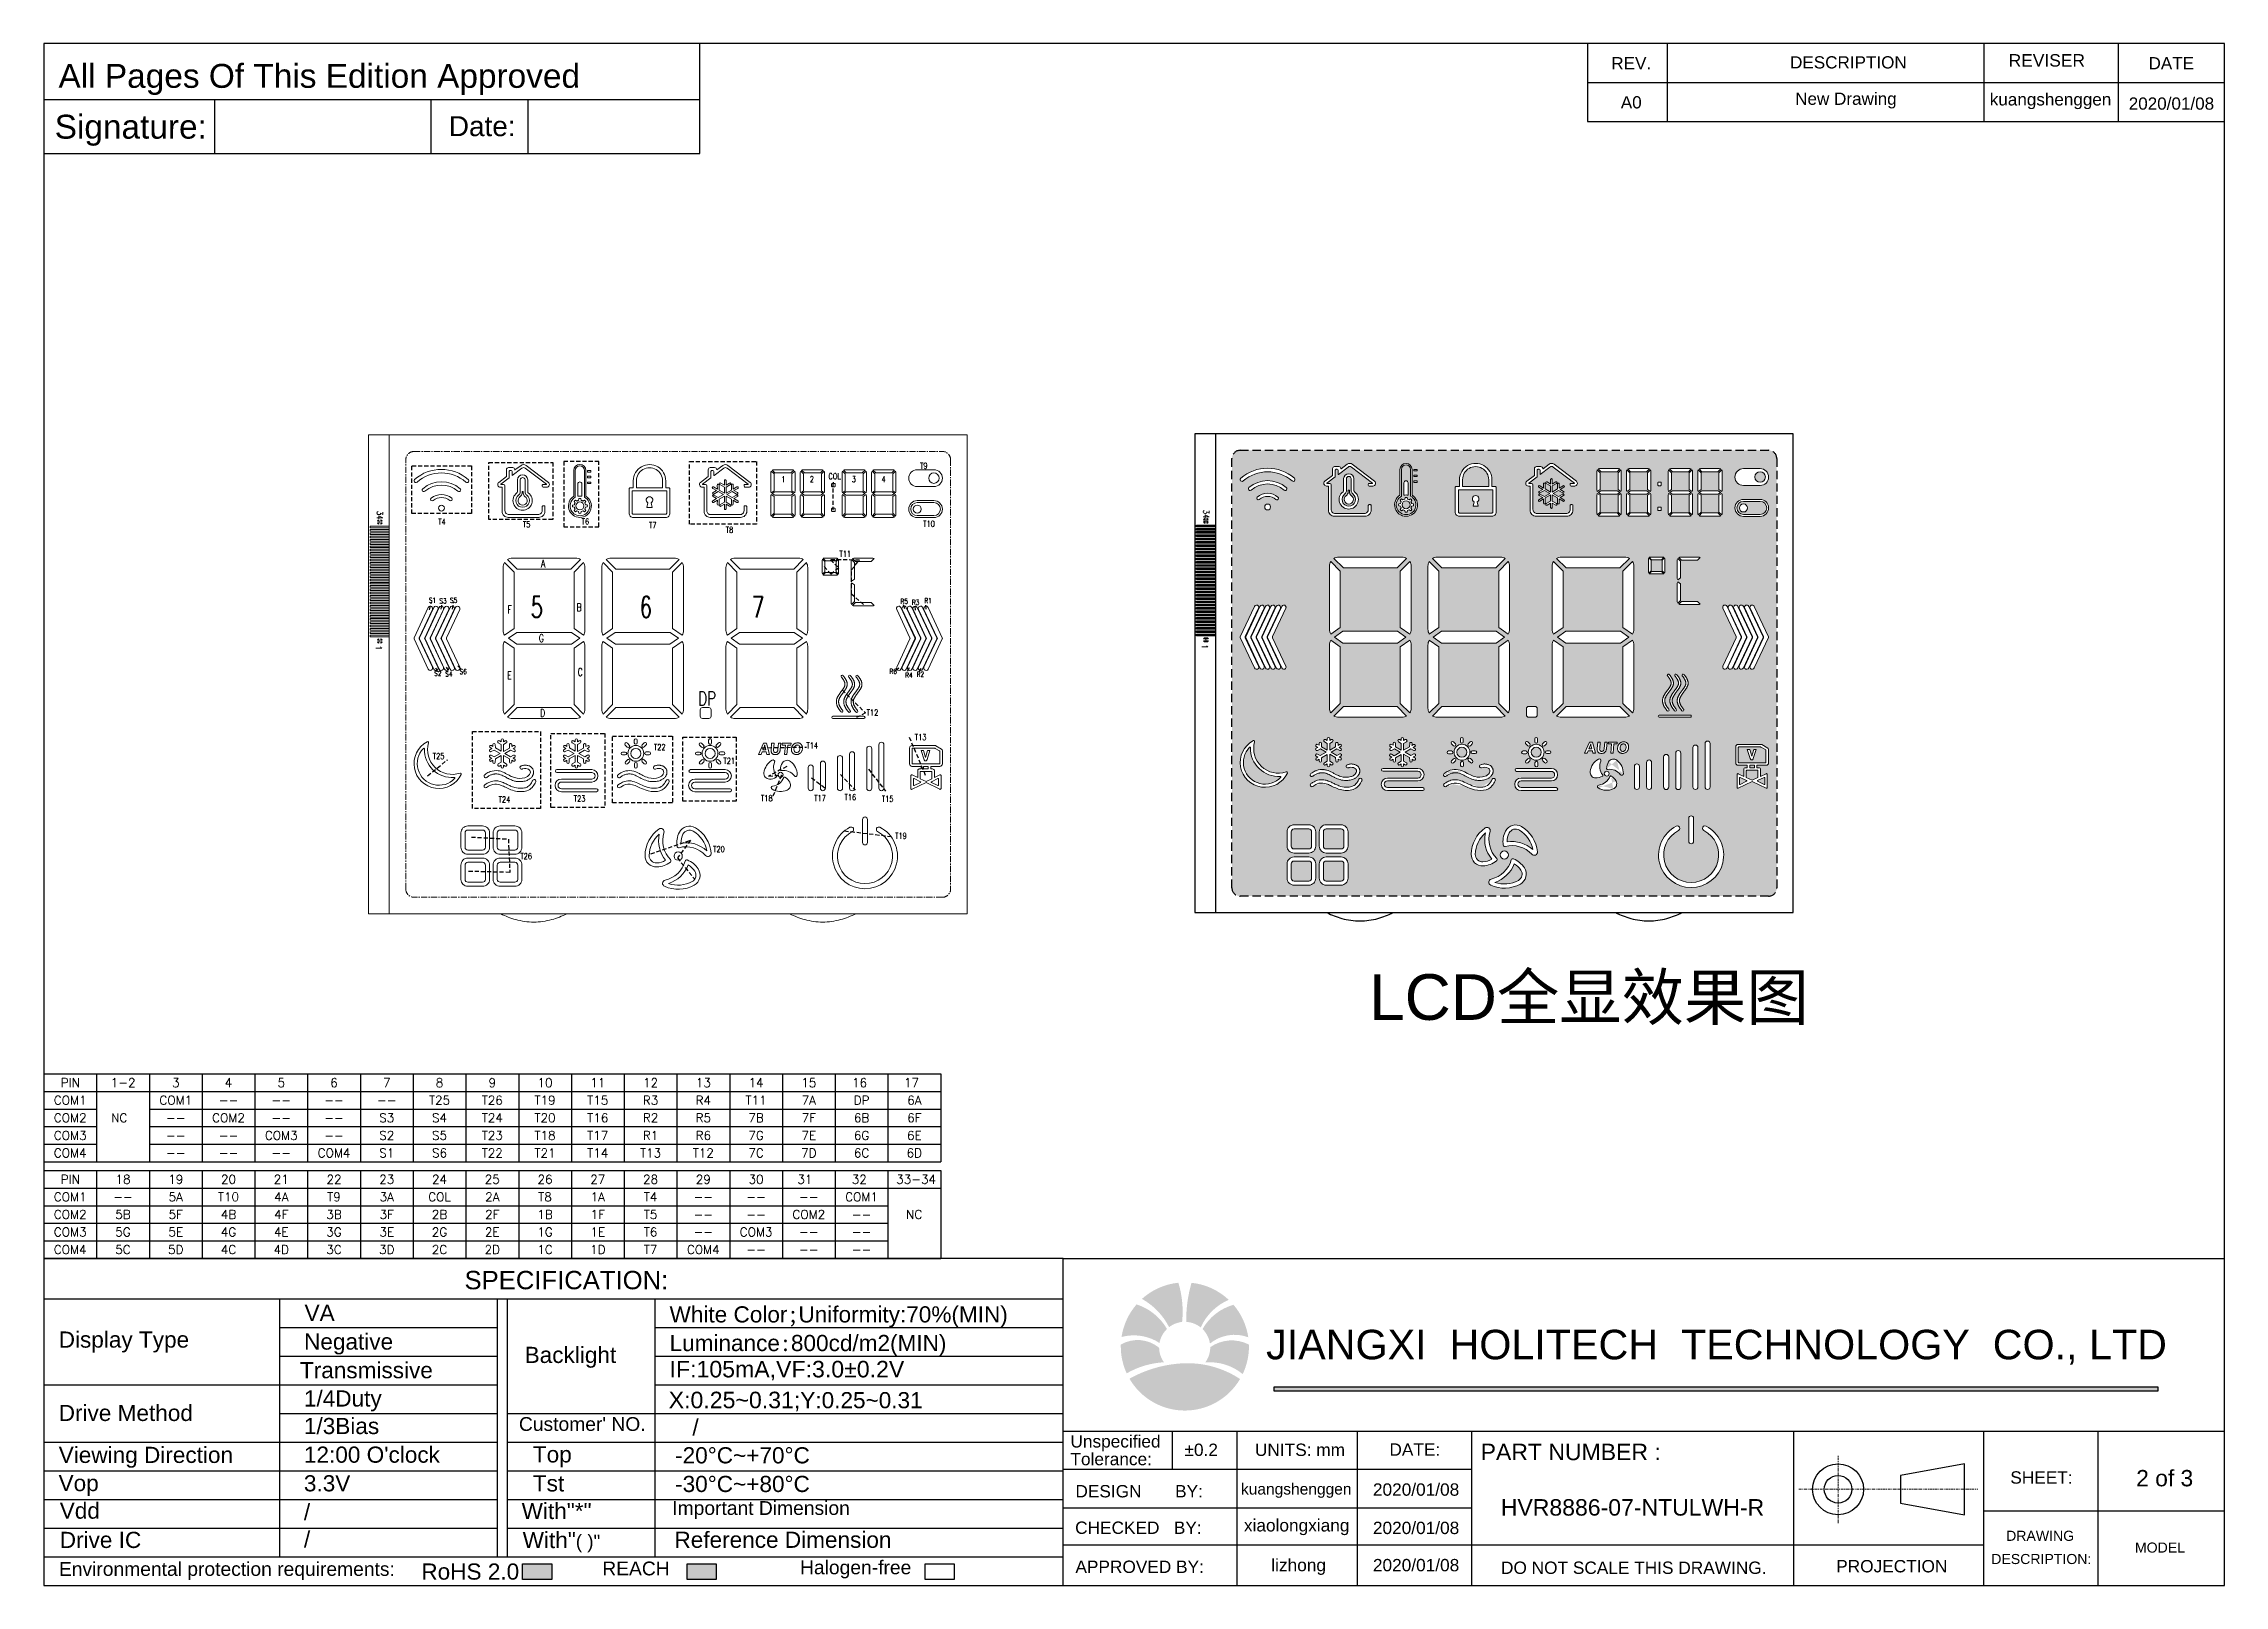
# Model space of a CAD drawing. Header units: millimetres. Extents: x 1950 to 4611, y 2266 to 2867.
# Drawn here: x 2935.4 to 3199.6, y 2602.2 to 2788.9 of the extents above; entities that cross this region are included whole.
import ezdxf
from ezdxf.enums import TextEntityAlignment as Align

# ---------------------------------------------------------------- set-up
doc = ezdxf.new("R2010")
doc.units = ezdxf.units.MM
doc.linetypes.add('CENTER', pattern=[0.6, 0.375, -0.075, 0.075, -0.075])
doc.linetypes.add('DASHED', pattern=[0.75, 0.5, -0.25])
for name, color, linetype, lineweight in [('CENTER LINE', 1, 'CENTER', 15), ('LCD', 4, 'Continuous', 20), ('TEXT', 7, 'Continuous', 30)]:
    doc.layers.add(name, color=color, linetype=linetype, lineweight=lineweight)
for name, color, linetype in [('Dim', 4, 'Continuous'), ('DWG', 7, 'Continuous'), ('title', 7, 'Continuous')]:
    doc.layers.add(name, color=color, linetype=linetype)
doc.styles.add('Arial', font='arial.ttf')
doc.styles.add('SSSoft_Romans', font='Romans')
doc.styles.get("Standard").update_dxf_attribs({"font": 'txt.shx', "bigfont": 'gbcbig.shx'})
doc.styles.add('title', font='arial.ttf', dxfattribs={"width": 0.8, "height": 5})

msp = doc.modelspace()

# ---------------------------------------------------------------- texts
at = {"layer": 'Dim', "width": 0.7}
for s, height, p in [('COL', 0.72, (3030.50252, 2736.14541)), ('T9', 0.72, (3041.59721, 2737.42679)), ('1', 0.72, (3024.80028, 2735.79425)), ('2', 0.72, (3028.24297, 2735.79425)), ('3', 0.72, (3033.32619, 2735.79425)), ('4', 0.72, (3036.94057, 2735.79425)), ('T4', 0.72, (2983.23752, 2730.64651)), ('T5', 0.72, (2993.49808, 2730.32693)), ('T6', 0.72, (3000.60763, 2730.67346)), ('T7', 0.72, (3008.77323, 2730.23315)), ('T8', 0.72, (3018.06758, 2729.64999)), ('T10', 0.72, (3041.9818, 2730.39158)), ('A', 0.95129, (2995.69194, 2725.45075)), ('T11', 0.72, (3031.83793, 2726.74279)), ('S1', 0.6, (2982.10382, 2721.19265)), ('S3', 0.6, (2983.37608, 2721.10663)), ('S5', 0.6, (2984.66412, 2721.17885)), ('5', 2.53678, (2994.41689, 2719.41983)), ('B', 0.95129, (3000.0114, 2720.15434)), ('6', 2.53678, (3007.62531, 2719.39943)), ('7', 2.53678, (3021.20288, 2719.39943)), ('R5', 0.6, (3039.23747, 2721.05132)), ('R3', 0.6, (3040.61837, 2720.92533)), ('R1', 0.6, (3042.12402, 2721.14131)), ('F', 0.95129, (2991.61678, 2719.88707)), ('G', 0.95129, (2995.42974, 2716.42318)), ('S6', 0.6, (2985.81353, 2712.5529)), ('C', 0.95129, (3000.13595, 2712.31163)), ('R6', 0.6, (3037.90947, 2712.5692)), ('S2', 0.6, (2982.75101, 2712.32003)), ('S4', 0.6, (2984.07597, 2712.26815)), ('E', 0.95129, (2991.59503, 2711.92253)), ('DP', 1.71549, (3014.72111, 2708.73722)), ('R4', 0.6, (3039.80567, 2712.11439)), ('R2', 0.6, (3041.1971, 2712.23277)), ('D', 0.95129, (2995.57965, 2707.35916)), ('T12', 0.72, (3035.13499, 2707.51783)), ('T13', 0.72, (3040.96342, 2704.54818)), ('T25', 0.72, (2982.56944, 2702.25882)), ('T22', 0.72, (3009.36949, 2703.33669)), ('T14', 0.72, (3027.83443, 2703.52666)), ('T21', 0.72, (3017.77595, 2701.67634)), ('T24', 0.72, (2990.54671, 2697.00058)), ('T23', 0.72, (2999.64739, 2697.10578)), ('T18', 0.72, (3022.33285, 2697.14866)), ('T17', 0.72, (3028.78782, 2697.17108)), ('T16', 0.72, (3032.44869, 2697.26458)), ('T15', 0.72, (3036.97026, 2697.07392)), ('T19', 0.72, (3038.58586, 2692.59054)), ('T26', 0.72, (2993.18194, 2690.13683)), ('T20', 0.72, (3016.53049, 2690.98508))]:
    msp.add_text(s, height=height, dxfattribs=at).set_placement(p)
at = {"layer": 'Dim', "style": 'SSSoft_Romans'}
for s, height, p in [('PIN', 1.063961, (2938.65812, 2663.05288)), ('1-2', 1.063961, (2945.06098, 2663.05288)), ('3', 1.06396, (2951.43956, 2663.05288)), ('4', 1.06396, (2957.83029, 2663.05288)), ('5', 1.06396, (2964.22101, 2663.05288)), ('6', 1.06396, (2970.61173, 2663.05288)), ('7', 1.06396, (2977.00246, 2663.05288)), ('8', 1.06396, (2983.39318, 2663.05288)), ('9', 1.06396, (2989.7839, 2663.05288)), ('10', 1.063961, (2996.17463, 2663.05288)), ('11', 1.063961, (3002.56535, 2663.05288)), ('12', 1.063961, (3008.95607, 2663.05288)), ('13', 1.063961, (3015.34679, 2663.05288)), ('14', 1.063961, (3021.73752, 2663.05288)), ('15', 1.063961, (3028.12824, 2663.05288)), ('16', 1.063961, (3034.27553, 2663.05288)), ('17', 1.063961, (3040.55494, 2663.05288)), ('COM1', 1.063961, (2938.65812, 2660.92496)), ('COM1', 1.063961, (2951.43956, 2660.92496)), ('--', 1.063961, (2957.83029, 2660.92496)), ('--', 1.063961, (2964.22101, 2660.92496)), ('--', 1.063961, (2970.61173, 2660.92496)), ('--', 1.063961, (2977.00246, 2660.92496)), ('T25', 1.063961, (2983.39318, 2660.92496)), ('T26', 1.063961, (2989.7839, 2660.92496)), ('T19', 1.063961, (2996.17463, 2660.92496)), ('T15', 1.063961, (3002.56535, 2660.92496)), ('R3', 1.063961, (3008.95607, 2660.92496)), ('R4', 1.063961, (3015.34679, 2660.92496)), ('T11', 1.063961, (3021.73752, 2660.92496)), ('7A', 1.063961, (3028.12824, 2660.92496)), ('DP', 1.063961, (3034.51896, 2660.92496)), ('6A', 1.063961, (3040.90969, 2660.92496)), ('COM2', 1.063961, (2938.65812, 2658.79704)), ('NC', 1.063961, (2944.59714, 2658.79704)), ('--', 1.063961, (2951.43956, 2658.79704)), ('COM2', 1.063961, (2957.83029, 2658.79704)), ('--', 1.063961, (2964.22101, 2658.79704)), ('--', 1.063961, (2970.61173, 2658.79704)), ('S3', 1.063961, (2977.00246, 2658.79704)), ('S4', 1.063961, (2983.39318, 2658.79704)), ('T24', 1.063961, (2989.7839, 2658.79704)), ('T20', 1.063961, (2996.17463, 2658.79704)), ('T16', 1.063961, (3002.56535, 2658.79704)), ('R2', 1.063961, (3008.95607, 2658.79704)), ('R5', 1.063961, (3015.34679, 2658.79704)), ('7B', 1.063961, (3021.73752, 2658.79704)), ('7F', 1.063961, (3028.12824, 2658.79704)), ('6B', 1.063961, (3034.51896, 2658.79704)), ('6F', 1.063961, (3040.90969, 2658.79704)), ('COM3', 1.063961, (2938.65812, 2656.66911)), ('COM4', 1.063961, (2938.65812, 2654.54119)), ('--', 1.063961, (2951.43956, 2656.66911)), ('--', 1.063961, (2957.83029, 2656.66911)), ('COM3', 1.063961, (2964.22101, 2656.66911)), ('COM4', 1.063961, (2970.61173, 2654.54119)), ('--', 1.063961, (2970.61173, 2656.66911)), ('S2', 1.063961, (2977.00246, 2656.66911)), ('S1', 1.063961, (2977.00246, 2654.54119)), ('S5', 1.063961, (2983.39318, 2656.66911)), ('S6', 1.063961, (2983.39318, 2654.54119)), ('T23', 1.063961, (2989.7839, 2656.66911)), ('T22', 1.063961, (2989.7839, 2654.54119)), ('T18', 1.063961, (2996.17463, 2656.66911)), ('T21', 1.063961, (2996.17463, 2654.54119)), ('T17', 1.063961, (3002.56535, 2656.66911)), ('T14', 1.063961, (3002.56535, 2654.54119)), ('T13', 1.063961, (3008.95607, 2654.54119)), ('R1', 1.063961, (3008.95607, 2656.66911)), ('T12', 1.063961, (3015.34679, 2654.54119)), ('R6', 1.063961, (3015.34679, 2656.66911)), ('7G', 1.063961, (3021.73752, 2656.66911)), ('7C', 1.063961, (3021.73752, 2654.54119)), ('7D', 1.063961, (3028.12824, 2654.54119)), ('7E', 1.063961, (3028.12824, 2656.66911)), ('6G', 1.063961, (3034.51896, 2656.66911)), ('6C', 1.063961, (3034.51896, 2654.54119)), ('6D', 1.063961, (3040.90969, 2654.54119)), ('6E', 1.063961, (3040.90969, 2656.66911)), ('--', 1.063961, (2951.43956, 2654.54119)), ('--', 1.063961, (2957.83029, 2654.54119)), ('--', 1.063961, (2964.22101, 2654.54119)), ('COM1', 1.063961, (2938.65812, 2649.22139)), ('PIN', 1.063961, (2938.65812, 2651.34931)), ('18', 1.063961, (2945.04884, 2651.34931)), ('5A', 1.063961, (2951.43956, 2649.22139)), ('19', 1.063961, (2951.43956, 2651.34931)), ('T10', 1.063961, (2957.83029, 2649.22139)), ('20', 1.063961, (2957.83029, 2651.34931)), ('21', 1.063961, (2964.22101, 2651.34931)), ('4A', 1.063961, (2964.22101, 2649.22139)), ('22', 1.063961, (2970.61173, 2651.34931)), ('T9', 1.063961, (2970.61173, 2649.22139)), ('23', 1.063961, (2977.00246, 2651.34931)), ('3A', 1.063961, (2977.00246, 2649.22139)), ('COL', 1.063961, (2983.39318, 2649.22139)), ('24', 1.063961, (2983.39318, 2651.34931)), ('25', 1.063961, (2989.7839, 2651.34931)), ('2A', 1.063961, (2989.7839, 2649.22139)), ('26', 1.063961, (2996.17463, 2651.34931)), ('T8', 1.063961, (2996.17463, 2649.22139)), ('27', 1.063961, (3002.56535, 2651.34931)), ('1A', 1.063961, (3002.56535, 2649.22139)), ('28', 1.063961, (3008.95607, 2651.34931)), ('T4', 1.063961, (3008.95607, 2649.22139)), ('29', 1.063961, (3015.34679, 2651.34931)), ('30', 1.063961, (3021.73752, 2651.34931)), ('31', 1.063961, (3027.64618, 2651.34931)), ('COM1', 1.063961, (3034.51896, 2649.22139)), ('32', 1.063961, (3034.24307, 2651.34931)), ('33-34', 1.063961, (3041.12427, 2651.34931)), ('COM2', 1.063961, (2938.65812, 2647.09346)), ('--', 1.063961, (2945.04884, 2649.22139)), ('5B', 1.063961, (2945.04884, 2647.09346)), ('5F', 1.063961, (2951.43956, 2647.09346)), ('4B', 1.063961, (2957.83029, 2647.09346)), ('4F', 1.063961, (2964.22101, 2647.09346)), ('3B', 1.063961, (2970.61173, 2647.09346)), ('3F', 1.063961, (2977.00246, 2647.09346)), ('2B', 1.063961, (2983.39318, 2647.09346)), ('2F', 1.063961, (2989.7839, 2647.09346)), ('1B', 1.063961, (2996.17463, 2647.09346)), ('1F', 1.063961, (3002.56535, 2647.09346)), ('T5', 1.063961, (3008.95607, 2647.09346)), ('--', 1.063961, (3015.34679, 2649.22139)), ('--', 1.063961, (3015.34679, 2647.09346)), ('--', 1.063961, (3021.73752, 2649.22139)), ('--', 1.063961, (3021.73752, 2647.09346)), ('COM2', 1.063961, (3028.12824, 2647.09346)), ('--', 1.063961, (3028.12824, 2649.22139)), ('--', 1.063961, (3034.51896, 2647.09346)), ('NC', 1.063961, (3040.89353, 2647.09346)), ('COM3', 1.063961, (2938.65812, 2644.96554)), ('5G', 1.063961, (2945.04884, 2644.96554)), ('5E', 1.063961, (2951.43956, 2644.96554)), ('4G', 1.063961, (2957.83029, 2644.96554)), ('4E', 1.063961, (2964.22101, 2644.96554)), ('3G', 1.063961, (2970.61173, 2644.96554)), ('3E', 1.063961, (2977.00246, 2644.96554)), ('2G', 1.063961, (2983.39318, 2644.96554)), ('2E', 1.063961, (2989.7839, 2644.96554)), ('1G', 1.063961, (2996.17463, 2644.96554)), ('1E', 1.063961, (3002.56535, 2644.96554)), ('T6', 1.063961, (3008.95607, 2644.96554)), ('--', 1.063961, (3015.34679, 2644.96554)), ('COM3', 1.063961, (3021.73752, 2644.96554)), ('--', 1.063961, (3028.12824, 2644.96554)), ('--', 1.063961, (3034.51896, 2644.96554)), ('COM4', 1.063961, (2938.65812, 2642.83762)), ('5C', 1.063961, (2945.04884, 2642.83762)), ('5D', 1.063961, (2951.43956, 2642.83762)), ('4C', 1.063961, (2957.83029, 2642.83762)), ('4D', 1.063961, (2964.22101, 2642.83762)), ('3C', 1.063961, (2970.61173, 2642.83762)), ('3D', 1.063961, (2977.00246, 2642.83762)), ('2C', 1.063961, (2983.39318, 2642.83762)), ('2D', 1.063961, (2989.7839, 2642.83762)), ('1C', 1.063961, (2996.17463, 2642.83762)), ('1D', 1.063961, (3002.56535, 2642.83762)), ('T7', 1.063961, (3008.95607, 2642.83762)), ('COM4', 1.063961, (3015.34679, 2642.83762)), ('--', 1.063961, (3021.73752, 2642.83762)), ('--', 1.063961, (3028.12824, 2642.83762)), ('--', 1.063961, (3034.51896, 2642.83762))]:
    msp.add_text(s, height=height, dxfattribs=at).set_placement(p, align=Align.MIDDLE)
at = {"layer": 'DWG', "width": 0.7}
for s, p in [('34', (3075.89647, 2732.43623)), ('1', (3075.73981, 2716.12369))]:
    msp.add_text(s, height=0.72, rotation=270, dxfattribs=at).set_placement(p)
at = {"layer": 'TEXT', "lineweight": 20, "style": 'Arial'}
msp.add_text('2 of 3', height=1.976, dxfattribs=at).set_placement((3188.92164, 2614.16412))
at = {"layer": 'title', "color": 3, "style": 'title'}
msp.add_text('LCD全显效果图', height=5.538027, dxfattribs=at).set_placement((3096.00565, 2670.66005))

# ---------------------------------------------------------------- blocks, each defined once
blk = doc.blocks.new('A$C6D9B0F57')
at = {"layer": 'Dim'}
blk.add_hatch(color=1, dxfattribs=at).paths.add_polyline_path([(167.57, 26.57), (287.98, 26.57), (287.98, 27.05), (167.57, 27.05)])
at = {"layer": 'TEXT'}
h = blk.add_hatch(color=126, dxfattribs=at)
h.set_gradient(color1=(24, 121, 93), color2=(7, 105, 15), tint=1)
h.paths.add_polyline_path([(162.96, 28.17, 0.164265), (154.91, 30.29, 0.110678), (147.9, 28.21, 0.573389)])
h.paths.add_polyline_path([(164.17, 32.6, 0.007615), (164.16, 32.86, 0.277023), (158.9, 32.51, -0.161911), (158.22, 30.42, -0.197285), (163.32, 28.84, 0.111824)])
h.paths.add_polyline_path([(162.07, 38.27, 0.200061), (157.85, 34.97, -0.162967), (158.86, 33, -0.266454), (164.08, 33.85, 0.141922)])
h.paths.add_polyline_path([(161.42, 38.95, 0.164142), (156.35, 41.27, 0.074223), (155.63, 35.95, -0.155454), (157.6, 35.19, -0.187681)])
h.paths.add_polyline_path([(154.56, 41.28, 0.159419), (149.6, 39.08, -0.14707), (153.3, 35.23, -0.139846), (155.07, 35.94, 0.099615)])
h.paths.add_polyline_path([(148.87, 38.33, 0.142989), (146.82, 33.89, -0.212761), (151.99, 33.08, -0.159202), (153.01, 34.98, 0.186633)])
h.paths.add_polyline_path([(151.94, 32.43, 0.311813), (146.72, 32.86, 0.007553), (146.72, 32.6, 0.108611), (147.52, 28.94, -0.116445), (152.59, 30.45, -0.153208)])
at = {"layer": 'TEXT', "lineweight": 30}
for points in [[(65.25, 3), (65.25, 0.87), (69.22, 0.87), (69.22, 3)], [(87.67, 3), (87.67, 0.87), (91.64, 0.87), (91.64, 3)]]:
    blk.add_hatch(color=256, dxfattribs=at).paths.add_polyline_path(points)
at = {"layer": 'CENTER LINE', "color": 1, "linetype": 'CENTER', "lineweight": 15}
for p, q in [((244.39, 8.56), (244.39, 17.73)), ((239.06, 13.15), (263.41, 13.15))]:
    blk.add_line(p, q, dxfattribs=at)
at = {"layer": 'TEXT', "color": 4, "lineweight": 30}
for p, q in [((210.28, 209.96), (210.28, 199.41)), ((221.12, 209.96), (221.12, 199.41)), ((264.25, 209.99), (264.25, 199.41)), ((282.53, 209.96), (282.53, 199.41)), ((0.03, 202.38), (89.39, 202.38)), ((23.32, 202.38), (23.32, 195.04)), ((52.76, 202.38), (52.76, 195.04)), ((65.97, 202.38), (65.97, 195.04)), ((210.28, 204.7), (297, 204.7)), ((210.28, 199.41), (296.97, 199.41)), ((138.88, 44.59), (0.07, 44.59)), ((138.88, 44.59), (297, 44.59)), ((138.88, 0.07), (138.88, 44.59)), ((0.03, 39.08), (63.16, 39.07)), ((32.19, 3.97), (32.19, 39.08)), ((61.86, 3.97), (61.86, 39.07)), ((63.16, 39.07), (63.16, 3.97)), ((63.16, 39.07), (138.88, 39.07)), ((83.29, 3.86), (83.29, 39.07)), ((32.19, 35.18), (61.86, 35.18)), ((83.29, 35.18), (138.88, 35.18)), ((32.19, 31.28), (61.86, 31.28)), ((83.29, 31.28), (138.88, 31.28)), ((0.03, 27.38), (61.86, 27.38)), ((83.29, 27.38), (138.88, 27.38)), ((32.19, 23.48), (61.86, 23.48)), ((63.16, 23.48), (138.88, 23.48)), ((138.88, 21.05), (297, 21.05)), ((153.72, 21.05), (153.72, 15.87)), ((162.52, 21.05), (162.52, 0.07)), ((178.97, 0.07), (178.97, 21.05)), ((194.51, 0.07), (194.51, 21.05)), ((238.38, 0.07), (238.38, 21.05)), ((264.26, 0.07), (264.26, 21.05)), ((279.78, 21.05), (279.78, 0.07)), ((0.03, 19.58), (61.86, 19.58)), ((63.16, 19.58), (138.88, 19.58)), ((0.03, 15.68), (61.86, 15.68)), ((63.16, 15.68), (138.88, 15.68)), ((138.88, 15.87), (194.51, 15.87)), ((0.03, 11.78), (61.86, 11.78)), ((63.16, 11.78), (138.88, 11.78)), ((138.88, 10.65), (194.51, 10.65)), ((264.26, 10.21), (297, 10.21)), ((0.03, 7.88), (61.86, 7.88)), ((63.16, 7.88), (138.88, 7.88)), ((0.07, 3.97), (61.86, 3.97)), ((61.86, 3.97), (138.88, 3.97)), ((138.88, 5.58), (264.26, 5.58))]:
    blk.add_line(p, q, dxfattribs=at)
at = {"layer": 'TEXT', "color": 1}
for p, q in [((167.57, 27.05), (167.57, 26.57)), ((287.98, 27.05), (167.57, 27.05)), ((287.98, 26.57), (287.98, 27.05)), ((167.57, 26.57), (287.98, 26.57))]:
    blk.add_line(p, q, dxfattribs=at)
at = {"layer": 'TEXT', "color": 4, "lineweight": 30}
blk.add_lwpolyline([(297, 0.07), (297, 210), (0.07, 210), (0.07, 0.07)], close=True, dxfattribs=at)
blk.add_lwpolyline([(0.07, 195.04), (89.39, 195.04), (89.39, 210)], dxfattribs=at)
at = {"layer": 'TEXT', "lineweight": 30}
for points in [[(261.61, 16.61), (252.88, 15.01), (252.88, 11.28), (261.61, 9.68)], [(65.25, 3), (69.22, 3), (69.22, 0.87), (65.25, 0.87)], [(87.67, 3), (91.64, 3), (91.64, 0.87), (87.67, 0.87)], [(120.07, 3), (124.04, 3), (124.04, 0.87), (120.07, 0.87)]]:
    blk.add_lwpolyline(points, close=True, dxfattribs=at)
for radius in [3.47, 1.87]:
    blk.add_circle((244.39, 13.15), radius, dxfattribs=at)
at = {"layer": 'TEXT', "style": 'Arial'}
for s, height, p in [('REV.', 1.664, (216.23, 207.33)), ('DESCRIPTION', 1.6639, (245.8, 207.45)), ('DATE', 1.664, (289.77, 207.33)), ('A0', 1.664, (216.23, 202.01)), ('New Drawing', 1.6639, (245.46, 202.29)), ('kuangshenggen', 1.6639, (273.33, 202.2)), ('2020/01/08', 1.664, (289.79, 201.87)), ('%%P0.2', 1.682, (157.67, 18.53)), ('UNITS: mm', 1.682, (171.12, 18.53)), ('DATE:', 1.682, (186.76, 18.56)), ('SHEET:', 1.682, (272.09, 14.76)), ('kuangshenggen', 1.5137, (170.61, 13.01)), ('2020/01/08', 1.682, (186.93, 13.15)), ('xiaolongxiang', 1.6818, (170.67, 8.04)), ('HVR8886-07-NTULWH-R', 2.2425, (216.4, 10.69)), ('2020/01/08', 1.682, (186.93, 7.93)), ('DRAWING', 1.373, (271.91, 6.82)), ('lizhong', 1.682, (170.94, 2.63)), ('2020/01/08', 1.682, (186.93, 2.86)), ('DESCRIPTION:', 1.3727, (272.07, 3.66)), ('MODEL', 1.373, (288.23, 5.22))]:
    blk.add_text(s, height=height, dxfattribs=at).set_placement(p, align=Align.MIDDLE)
blk.add_text('REVISER', height=1.694, dxfattribs=at).set_placement((272.82, 207.72), align=Align.MIDDLE_CENTER)
for s, height, p in [('All Pages Of This Edition Approved ', 3.2555, (2.06, 203.98)), ('Signature:', 3.255, (1.54, 197.06)), ('Date:', 2.721, (55.22, 197.4)), ('Tolerance:', 1.682, (139.86, 16.43)), ('Unspecified', 1.6818, (139.86, 18.84)), ('PART NUMBER :', 2.2425, (195.72, 17.12)), ('DESIGN       BY:', 1.6818, (140.54, 12.05)), ('CHECKED   BY:', 1.6818, (140.5, 7.08)), ('APPROVED BY:', 1.6818, (140.54, 1.76)), ('PROJECTION', 1.682, (244.14, 1.84))]:
    blk.add_text(s, height=height, dxfattribs=at).set_placement(p)
at = {"layer": 'TEXT', "color": 3, "style": 'Arial'}
blk.add_text('JIANGXI  HOLITECH  TECHNOLOGY  CO., LTD', height=4.0216, dxfattribs=at).set_placement((166.51, 30.85))
at = {"layer": 'TEXT', "color": 1, "style": 'Arial'}
blk.add_text('DO NOT SCALE THIS DRAWING.', height=1.6818, dxfattribs=at).set_placement((198.49, 1.63))
at = {"layer": 'TEXT', "width": 60.4227, "attachment_point": 1, "style": 'Arial'}
for s, insert, char_height in [('SPECIFICATION:', (57.35, 42.89), 2.5), ('VA', (35.57, 38.27), 2.2), ('White Color{\\fSimSun|b0|i0|c0|p2;;}Uniformity:70%(MIN)', (85.27, 38.07), 2.2), ('Display Type', (2.09, 34.64), 2.2), ('Negative', (35.5, 34.37), 2.2), ('Luminance{\\fSimSun|b0|i0|c0|p2;:}800cd/m2(MIN)', (85.27, 34.17), 2.2), ('Transmissive', (34.94, 30.47), 2.2), ('Backlight', (65.54, 32.55), 2.2), ('{\\H1.0235x;IF:105mA,VF:3.0%%P0.2V}', (85.27, 30.64), 2.2), ('\\A1;1/4Duty    ', (35.48, 26.62), 2.2), ('Drive Method', (2.09, 24.65), 2.2), ('{\\H1.0235x;X:0.25~0.31;}Y:0.25~0.31', (85.15, 26.44), 2.2), ('\\A1;1/3Bias    ', (35.48, 22.87), 2.2), ("{\\H0.85294x;Customer' NO.}", (64.76, 22.98), 2.2), ('/', (88.38, 22.69), 2.2), ('Viewing Direction', (2.09, 18.94), 2.2), ("\\A1;12:00 O'clock    ", (35.48, 18.97), 2.2), ('Top', (66.66, 19.01), 2.2), ('-20%%DC~+70%%DC', (86.03, 18.88), 2.2), ('Vop', (2.07, 15.1), 2.2), ('\\A1;3.3V    ', (35.48, 15.07), 2.2), ('Tst', (66.66, 15.06), 2.2), ('-30%%DC~+80%%DC', (86.03, 14.98), 2.2), ('Vdd', (2.23, 11.35), 2.2), ('\\A1;/ ', (35.48, 11.17), 2.2), ('With"*"', (65.13, 11.3), 2.2), ('{\\H0.85294x;Important Dimension}  ', (85.64, 11.54), 2.2), ('Drive IC', (2.23, 7.36), 2.2), ('\\A1;/', (35.48, 7.43), 2.2), ('With"{\\H0.83333x;( )"}', (65.27, 7.34), 2.2), ('Reference Dimension', (85.94, 7.38), 2.2), ('{\\H0.85294x;Environmental protection requirements:} ', (2.12, 3.24), 2.2), ('RoHS 2.0', (51.47, 3.05), 2.2), ('{\\H0.85294x;REACH} ', (76.11, 3.31), 2.2), ('{\\H0.85294x;Halogen-free} ', (103.04, 3.46), 2.2)]:
    blk.add_mtext(s, dxfattribs=dict(at, insert=insert, char_height=char_height))
blk = doc.blocks.new('SPC')
at = {"layer": 'LCD'}
for points in [[(11.78, 52.29, 1), (12.06, 52.62, 0.37367), (5.57, 52.62, 1), (5.86, 52.29, -0.37367)], [(16.34, 52), (16.01, 52, -0.718034), (16, 52.03), (17.01, 52.8, 0.234266), (17.02, 52.81), (17.02, 53.59, -0.41484), (17.14, 53.7), (17.26, 53.7, -0.413587), (17.37, 53.59), (17.37, 53.1, 0.620396), (17.4, 53.09), (18.57, 53.98, -0.337132), (18.97, 53.98), (21.53, 52.03, -0.718303), (21.52, 52), (21.14, 52, 0.414318), (21.02, 51.88), (21.02, 51.78, 0.41411), (21.14, 51.67), (21.57, 51.67, 0.718303), (21.77, 52.26), (19.07, 54.32, 0.337132), (18.46, 54.32), (17.73, 53.76, -0.620396), (17.7, 53.77), (17.7, 53.79, 0.413587), (17.46, 54.04), (16.94, 54.04, 0.41484), (16.69, 53.79), (16.69, 52.97), (15.76, 52.26, 0.718034), (15.96, 51.67), (16.16, 51.67, -0.41411), (16.18, 51.65), (16.18, 48.76, 0.414214), (16.92, 48.01), (20.61, 48.01, 0.414214), (21.36, 48.76), (21.36, 49.3, 0.414214), (21.24, 49.42), (21.14, 49.42, 0.414214), (21.02, 49.3), (21.02, 48.84, -0.414214), (20.53, 48.35), (17, 48.35, -0.414214), (16.51, 48.84), (16.51, 51.83, 0.41411)], [(17.96, 50.99, 0.214015), (18.02, 51.1), (18.02, 52.57, -0.948577), (19.28, 52.57), (19.28, 51.1, 0.214015), (19.34, 50.99, -3.04756)], [(26.32, 53.69, 1), (24.85, 53.69), (24.85, 50.57, 3.486322), (26.32, 50.58)], [(25.03, 53.69), (25.03, 50.45, 4.039611), (26.14, 50.46), (26.14, 53.69, 1)], [(35.99, 52.44), (35.99, 51.61), (36.38, 51.61, -0.414214), (36.5, 51.49), (36.5, 48.53, -0.414214), (35.99, 48.01), (32.06, 48.01, -0.414214), (31.55, 48.53), (31.55, 51.49, -0.414214), (31.67, 51.61), (32.06, 51.61), (32.06, 52.46, -1.000475)], [(35.6, 52.44, 1.00775), (32.44, 52.44), (32.44, 51.61), (35.6, 51.61)], [(46.22, 52.26), (43.52, 54.32, 0.337132), (42.92, 54.32), (42.18, 53.76, -0.620396), (42.16, 53.77), (42.16, 53.79, 0.413587), (41.91, 54.04), (41.39, 54.04, 0.41484), (41.14, 53.79), (41.14, 52.98, -0.234266), (41.13, 52.96), (40.21, 52.26, 0.718034), (40.42, 51.67), (40.61, 51.67, -0.41411), (40.63, 51.65), (40.63, 48.76, 0.414214), (41.37, 48.01), (45.06, 48.01, 0.414214), (45.81, 48.76), (45.81, 49.3, 0.414214), (45.69, 49.42), (45.59, 49.42, 0.414214), (45.48, 49.3), (45.48, 48.84, -0.414214), (44.98, 48.35), (41.46, 48.35, -0.414214), (40.96, 48.84), (40.96, 51.83, 0.41411), (40.79, 52), (40.46, 52, -0.718034), (40.45, 52.03), (41.46, 52.8, 0.234266), (41.47, 52.81), (41.47, 53.59, -0.41484), (41.59, 53.7), (41.71, 53.7, -0.413587), (41.82, 53.59), (41.82, 53.1, 0.620396), (41.85, 53.09), (43.02, 53.98, -0.337132), (43.42, 53.98), (45.98, 52.03, -0.718303), (45.97, 52), (45.59, 52, 0.414318), (45.48, 51.88), (45.48, 51.78, 0.41411), (45.59, 51.67), (46.02, 51.67, 0.718303)], [(48.76, 51.01), (49.11, 51.25), (49.11, 53.29), (48.76, 53.63, 0.139094), (48.71, 53.46), (48.71, 51.19, 0.139094)], [(49.04, 53.79, 0.136063), (48.87, 53.74), (49.22, 53.4), (51.15, 53.4), (51.5, 53.74, 0.136063), (51.33, 53.79)], [(51.61, 51.01), (51.27, 51.25), (51.27, 53.29), (51.61, 53.63, -0.139094), (51.66, 53.46), (51.66, 51.19, -0.139094)], [(52.34, 51.01), (52.68, 51.25), (52.68, 53.29), (52.34, 53.63, 0.139094), (52.29, 53.46), (52.29, 51.19, 0.139094)], [(52.62, 53.79, 0.136063), (52.45, 53.74), (52.79, 53.4), (54.73, 53.4), (55.08, 53.74, 0.136063), (54.91, 53.79)], [(55.19, 51.01), (54.84, 51.25), (54.84, 53.29), (55.19, 53.63, -0.139094), (55.24, 53.46), (55.24, 51.19, -0.139094)], [(57.4, 51.01), (57.74, 51.25), (57.74, 53.29), (57.4, 53.63, 0.139094), (57.35, 53.46), (57.35, 51.19, 0.139094)], [(59.97, 53.79, -0.136063), (60.14, 53.74), (59.79, 53.4), (57.85, 53.4), (57.51, 53.74, -0.136063), (57.68, 53.79)], [(60.25, 51.01), (59.9, 51.25), (59.9, 53.29), (60.25, 53.63, -0.139094), (60.3, 53.46), (60.3, 51.19, -0.139094)], [(60.98, 51.01), (61.32, 51.25), (61.32, 53.29), (60.98, 53.63, 0.139094), (60.93, 53.46), (60.93, 51.19, 0.139094)], [(61.26, 53.79, 0.136063), (61.09, 53.74), (61.43, 53.4), (63.37, 53.4), (63.71, 53.74, 0.136063), (63.54, 53.79)], [(63.83, 51.01), (63.48, 51.25), (63.48, 53.29), (63.83, 53.63, -0.139094), (63.88, 53.46), (63.88, 51.19, -0.139094)], [(68.48, 51.74, 1), (68.48, 53.79), (66.46, 53.79, 1), (66.46, 51.74)], [(10.82, 51.18, 1), (11.08, 51.49, 0.37367), (6.56, 51.49, 1), (6.82, 51.18, -0.37367)], [(9.83, 50.05, 1), (10.07, 50.33, 0.37367), (7.57, 50.33, 1), (7.81, 50.05, -0.37367)], [(18.18, 50.73, 0.202499), (18.36, 51.07), (18.36, 52.57, -0.888352), (18.95, 52.57), (18.95, 51.07, 0.202499), (19.13, 50.73, -3.143835)], [(18.37, 50.53, 0.204472), (18.58, 50.94), (18.58, 51.16), (18.72, 51.16), (18.72, 50.94, 0.204472), (18.94, 50.53, -3.624789)], [(24.92, 49.55), (24.7, 49.51, 0.064732), (24.7, 49.28), (24.92, 49.25, 0.084971), (25.01, 49.03), (24.88, 48.85, 0.064732), (25.05, 48.68), (25.23, 48.81, 0.084971), (25.44, 48.72), (25.48, 48.51, 0.064732), (25.71, 48.51), (25.75, 48.72, 0.084971), (25.97, 48.81), (26.15, 48.69, 0.064732), (26.31, 48.85), (26.18, 49.03, 0.084971), (26.27, 49.25), (26.49, 49.29, 0.064732), (26.49, 49.52), (26.27, 49.55, 0.084971), (26.18, 49.77), (26.31, 49.95, 0.064732), (26.14, 50.12), (25.96, 49.99, 0.084971), (25.75, 50.08), (25.71, 50.29, 0.064732), (25.48, 50.29), (25.44, 50.08, 0.084971), (25.22, 49.99), (25.04, 50.11, 0.064732), (24.88, 49.95), (25.01, 49.77, 0.084971)], [(25.34, 50.57), (25.34, 52.06, -1), (25.83, 52.06), (25.83, 50.57, 0.103239)], [(35.99, 48.4), (32.06, 48.4, -0.414214), (31.93, 48.53), (31.93, 51.22), (36.11, 51.22), (36.11, 48.53, -0.414214)], [(34.22, 49.77, 3.847294), (33.83, 49.77), (33.71, 49.22), (34.34, 49.22)], [(43.73, 52.18), (43.3, 51.92), (43.3, 52.47, 1.030478), (43.1, 52.47), (43.1, 51.92), (42.67, 52.18, 1), (42.56, 52), (43.1, 51.68), (43.1, 50.95), (42.46, 51.32), (42.45, 51.94, 1), (42.24, 51.93), (42.26, 51.43), (41.78, 51.71, 1.030478), (41.68, 51.53), (42.15, 51.26), (41.72, 51.02, 1), (41.81, 50.84), (42.36, 51.14), (42.99, 50.77), (42.36, 50.41), (41.81, 50.71, 1), (41.72, 50.53), (42.15, 50.29), (41.68, 50.01, 1.030478), (41.78, 49.83), (42.26, 50.11), (42.24, 49.61, 1), (42.45, 49.61), (42.46, 50.23), (43.1, 50.6), (43.1, 49.86), (42.56, 49.54, 1), (42.67, 49.37), (43.1, 49.62), (43.1, 49.07, 1.030478), (43.3, 49.07), (43.3, 49.62), (43.73, 49.37, 1.003444), (43.83, 49.54), (43.3, 49.86), (43.3, 50.6), (43.94, 50.23), (43.95, 49.61, 1), (44.15, 49.61), (44.14, 50.11), (44.62, 49.83, 1.030478), (44.72, 50.01), (44.24, 50.29), (44.68, 50.53, 1), (44.58, 50.71), (44.04, 50.41), (43.4, 50.77), (44.04, 51.14), (44.58, 50.84, 1), (44.68, 51.02), (44.24, 51.26), (44.72, 51.53, 1.030478), (44.62, 51.71), (44.14, 51.43), (44.15, 51.93, 1.021644), (43.95, 51.94), (43.94, 51.32), (43.3, 50.95), (43.3, 51.68), (43.83, 52, 1)], [(49.11, 50.55), (49.11, 48.52), (48.76, 48.17, -0.139094), (48.71, 48.35), (48.71, 50.62, -0.139094), (48.76, 50.79)], [(51.27, 50.55), (51.27, 48.52), (51.61, 48.17, 0.139094), (51.66, 48.35), (51.66, 50.62, 0.139094), (51.61, 50.79)], [(52.68, 50.55), (52.68, 48.52), (52.34, 48.17, -0.139094), (52.29, 48.35), (52.29, 50.62, -0.139094), (52.34, 50.79)], [(54.84, 50.55), (54.84, 48.52), (55.19, 48.17, 0.139094), (55.24, 48.35), (55.24, 50.62, 0.139094), (55.19, 50.79)], [(56.16, 52.13, 0.414214), (56.09, 52.06), (56.09, 51.79, 0.414214), (56.16, 51.72), (56.43, 51.72, 0.414214), (56.5, 51.79), (56.5, 52.06, 0.414214), (56.43, 52.13)], [(57.74, 50.55), (57.74, 48.52), (57.4, 48.17, -0.139094), (57.35, 48.35), (57.35, 50.62, -0.139094), (57.4, 50.79)], [(60.25, 50.79), (59.9, 50.55), (59.9, 48.52), (60.25, 48.17, 0.139094), (60.3, 48.35), (60.3, 50.62, 0.139094)], [(60.98, 50.79), (61.32, 50.55), (61.32, 48.52), (60.98, 48.17, -0.139094), (60.93, 48.35), (60.93, 50.62, -0.139094)], [(63.83, 50.79), (63.48, 50.55), (63.48, 48.52), (63.83, 48.17, 0.139094), (63.88, 48.35), (63.88, 50.62, 0.139094)], [(51.33, 48.01, 0.136063), (51.5, 48.06), (51.15, 48.41), (49.22, 48.41), (48.87, 48.06, 0.136063), (49.04, 48.01)], [(52.79, 48.41), (52.45, 48.06, 0.136063), (52.62, 48.01), (54.91, 48.01, 0.136063), (55.08, 48.06), (54.73, 48.41)], [(56.43, 48.71, 0.414214), (56.5, 48.79), (56.5, 49.06, 0.414214), (56.43, 49.13), (56.16, 49.13, 0.414214), (56.09, 49.06), (56.09, 48.79, 0.414214), (56.16, 48.71)], [(59.97, 48.01, 0.136063), (60.14, 48.06), (59.79, 48.41), (57.85, 48.41), (57.51, 48.06, 0.136063), (57.68, 48.01)], [(63.54, 48.01, 0.136063), (63.71, 48.06), (63.37, 48.41), (61.43, 48.41), (61.09, 48.06, 0.136063), (61.26, 48.01)], [(66.46, 50.05, 1), (66.46, 48), (68.48, 48, 1), (68.48, 50.05)], [(68.48, 48.23, 1), (68.48, 49.82), (66.46, 49.82, 1), (66.46, 48.23)], [(16.3, 34.32, 0.139094), (16.47, 33.74), (17.62, 34.55), (17.62, 41.38), (16.47, 42.54, 0.139094), (16.3, 41.96)], [(17.42, 43.07, 0.136063), (16.84, 42.91), (18, 41.75), (24.51, 41.75), (25.66, 42.91, 0.136063), (25.09, 43.07)], [(26.2, 34.32, -0.139094), (26.04, 33.74), (24.88, 34.55), (24.88, 41.38), (26.04, 42.54, -0.139094), (26.2, 41.96)], [(28.24, 34.32, 0.139094), (28.41, 33.74), (29.56, 34.55), (29.56, 41.38), (28.41, 42.54, 0.139094), (28.24, 41.96)], [(28.78, 42.91), (29.94, 41.75), (36.45, 41.75), (37.6, 42.91, 0.136063), (37.03, 43.07), (29.36, 43.07, 0.136063)], [(38.14, 34.32, -0.139094), (37.98, 33.74), (36.82, 34.55), (36.82, 41.38), (37.98, 42.54, -0.139094), (38.14, 41.96)], [(43.29, 34.32, 0.139094), (43.46, 33.74), (44.61, 34.55), (44.61, 41.38), (43.46, 42.54, 0.139094), (43.29, 41.96)], [(44.41, 43.07, 0.136063), (43.83, 42.91), (44.99, 41.75), (51.5, 41.75), (52.65, 42.91, 0.136063), (52.08, 43.07)], [(53.19, 34.32, -0.139094), (53.03, 33.74), (51.87, 34.55), (51.87, 41.38), (53.03, 42.54, -0.139094), (53.19, 41.96)], [(54.99, 42.96, 0.139094), (54.95, 42.83), (54.95, 41.26, 0.139094), (54.99, 41.14), (55.27, 41.42), (55.27, 42.68)], [(55.34, 42.75), (56.54, 42.75), (56.82, 43.04, 0.136063), (56.7, 43.07), (55.18, 43.07, 0.136063), (55.06, 43.04)], [(56.62, 42.68), (56.9, 42.96, -0.139094), (56.93, 42.83), (56.93, 41.26, -0.139094), (56.9, 41.14), (56.62, 41.42)], [(58.85, 42.57), (58.5, 42.91, 0.139094), (58.45, 42.74), (58.45, 40.47, 0.139094), (58.5, 40.3), (58.85, 40.54)], [(58.79, 43.07, 0.136063), (58.62, 43.02), (58.96, 42.68), (60.89, 42.68), (61.23, 43.02, 0.136063), (61.06, 43.07)], [(56.7, 41.03, 0.136063), (56.82, 41.06), (56.54, 41.34), (55.34, 41.34), (55.06, 41.06, 0.136063), (55.18, 41.03)], [(58.85, 37.81), (58.5, 37.47, -0.139094), (58.45, 37.64), (58.45, 39.91, -0.139094), (58.5, 40.08), (58.85, 39.84)], [(7.73, 36.87, 1), (7.23, 37.1), (5.51, 33.42, 0.221646), (5.51, 33.31), (7.23, 29.64, 1.013416), (7.73, 29.86), (6.12, 33.3, -0.221714), (6.12, 33.43)], [(8.39, 36.87, 1), (7.89, 37.1), (6.17, 33.42, 0.221646), (6.17, 33.31), (7.89, 29.64, 1.013416), (8.39, 29.86), (6.79, 33.3, -0.221714), (6.79, 33.43)], [(9.05, 36.87, 1), (8.55, 37.1), (6.83, 33.42, 0.221646), (6.83, 33.31), (8.55, 29.64, 1.013416), (9.05, 29.86), (7.45, 33.3, -0.221714), (7.45, 33.43)], [(9.71, 36.87, 1), (9.21, 37.1), (7.49, 33.42, 0.221646), (7.49, 33.31), (9.21, 29.64, 1.013416), (9.71, 29.86), (8.11, 33.3, -0.221714), (8.11, 33.43)], [(10.37, 36.87, 1), (9.87, 37.1), (8.15, 33.42, 0.221646), (8.15, 33.31), (9.87, 29.64, 1.013416), (10.37, 29.86), (8.77, 33.3, -0.221714), (8.77, 33.43)], [(11.03, 36.87, 1), (10.53, 37.1), (8.82, 33.42, 0.221646), (8.82, 33.31), (10.53, 29.64, 1.013416), (11.03, 29.86), (9.43, 33.3, -0.221714), (9.43, 33.43)], [(58.96, 37.7), (58.62, 37.36, 0.136063), (58.79, 37.31), (61.06, 37.31, 0.136063), (61.23, 37.36), (60.89, 37.7)], [(63.97, 36.87, -1), (64.47, 37.1), (66.18, 33.42, -0.221646), (66.18, 33.31), (64.47, 29.64, -1.013416), (63.97, 29.86), (65.57, 33.3, 0.221714), (65.57, 33.43)], [(64.63, 36.87, -1), (65.13, 37.1), (66.85, 33.42, -0.221646), (66.85, 33.31), (65.13, 29.64, -1.013416), (64.63, 29.86), (66.23, 33.3, 0.221714), (66.23, 33.43)], [(65.29, 36.87, -1), (65.79, 37.1), (67.51, 33.42, -0.221646), (67.51, 33.31), (65.79, 29.64, -1.013416), (65.29, 29.86), (66.89, 33.3, 0.221714), (66.89, 33.43)], [(65.95, 36.87, -1), (66.45, 37.1), (68.17, 33.42, -0.221646), (68.17, 33.31), (66.45, 29.64, -1.013416), (65.95, 29.86), (67.55, 33.3, 0.221714), (67.55, 33.43)], [(66.61, 36.87, -1), (67.11, 37.1), (68.83, 33.42, -0.221646), (68.83, 33.31), (67.11, 29.64, -1.013416), (66.61, 29.86), (68.21, 33.3, 0.221714), (68.21, 33.43)], [(67.27, 36.87, -1), (67.77, 37.1), (69.49, 33.42, -0.221646), (69.49, 33.31), (67.77, 29.64, -1.013416), (67.27, 29.86), (68.88, 33.3, 0.221714), (68.88, 33.43)], [(17.62, 32.19), (17.62, 25.35), (16.47, 24.19, -0.139094), (16.3, 24.78), (16.3, 32.41, -0.139094), (16.47, 33)], [(24.88, 32.19), (24.88, 25.35), (26.04, 24.19, 0.139094), (26.2, 24.78), (26.2, 32.41, 0.139094), (26.04, 33)], [(29.56, 32.19), (29.56, 25.35), (28.41, 24.19, -0.139094), (28.24, 24.78), (28.24, 32.41, -0.139094), (28.41, 33)], [(37.98, 33), (36.82, 32.19), (36.82, 25.35), (37.98, 24.19, 0.139094), (38.14, 24.78), (38.14, 32.41, 0.139094)], [(44.61, 32.19), (44.61, 25.35), (43.46, 24.19, -0.139094), (43.29, 24.78), (43.29, 32.41, -0.139094), (43.46, 33)], [(53.03, 24.19, 0.139094), (53.19, 24.78), (53.19, 32.41, 0.139094), (53.03, 33), (51.87, 32.19), (51.87, 25.35)], [(57.16, 26.8), (57.18, 26.83), (57.21, 26.87), (57.23, 26.9), (57.25, 26.93), (57.28, 26.96), (57.3, 26.99), (57.32, 27.02), (57.34, 27.05), (57.37, 27.08), (57.39, 27.11), (57.41, 27.14), (57.43, 27.17), (57.45, 27.2), (57.47, 27.23), (57.49, 27.26), (57.51, 27.29), (57.53, 27.32), (57.55, 27.35), (57.57, 27.38), (57.58, 27.41), (57.6, 27.44), (57.61, 27.47), (57.63, 27.5), (57.64, 27.53), (57.65, 27.55), (57.66, 27.58), (57.67, 27.61), (57.68, 27.64), (57.69, 27.66), (57.69, 27.69), (57.7, 27.72), (57.7, 27.74), (57.7, 27.77), (57.7, 27.8), (57.7, 27.82), (57.7, 27.85), (57.7, 27.88), (57.7, 27.91), (57.69, 27.93), (57.68, 27.96), (57.68, 27.99), (57.67, 28.02), (57.66, 28.05), (57.65, 28.08), (57.64, 28.11), (57.62, 28.14), (57.61, 28.17), (57.6, 28.2), (57.58, 28.23), (57.56, 28.26), (57.55, 28.29), (57.53, 28.31), (57.51, 28.34), (57.49, 28.37), (57.47, 28.4), (57.45, 28.43), (57.43, 28.46), (57.41, 28.49), (57.39, 28.52), (57.37, 28.55), (57.35, 28.58), (57.33, 28.61), (57.3, 28.63), (57.28, 28.66), (57.27, 28.68, -1), (57.47, 28.85), (57.49, 28.83), (57.51, 28.8), (57.54, 28.77), (57.56, 28.74), (57.59, 28.71), (57.61, 28.68), (57.63, 28.65), (57.66, 28.62), (57.68, 28.58), (57.7, 28.55), (57.72, 28.52), (57.74, 28.49), (57.76, 28.45), (57.78, 28.42), (57.8, 28.39), (57.82, 28.35), (57.84, 28.32), (57.85, 28.28), (57.87, 28.25), (57.89, 28.21), (57.9, 28.18), (57.91, 28.14), (57.93, 28.1), (57.94, 28.06), (57.95, 28.03), (57.96, 27.99), (57.96, 27.95), (57.97, 27.91), (57.97, 27.87), (57.97, 27.83), (57.97, 27.8), (57.97, 27.76), (57.97, 27.72), (57.97, 27.68), (57.96, 27.64), (57.95, 27.6), (57.94, 27.56), (57.93, 27.53), (57.92, 27.49), (57.9, 27.45), (57.89, 27.42), (57.87, 27.38), (57.86, 27.35), (57.84, 27.31), (57.82, 27.28), (57.8, 27.25), (57.78, 27.21), (57.76, 27.18), (57.74, 27.15), (57.72, 27.11), (57.7, 27.08), (57.68, 27.05), (57.65, 27.02), (57.63, 26.98), (57.61, 26.95), (57.58, 26.92), (57.56, 26.89), (57.54, 26.86), (57.52, 26.83), (57.49, 26.8), (57.47, 26.77), (57.45, 26.73), (57.42, 26.7), (57.4, 26.67), (57.37, 26.64), (57.35, 26.61), (57.33, 26.58), (57.31, 26.55), (57.28, 26.52), (57.26, 26.48), (57.24, 26.45), (57.22, 26.42), (57.19, 26.39), (57.17, 26.35), (57.15, 26.32), (57.13, 26.29), (57.11, 26.26), (57.09, 26.22), (57.07, 26.19), (57.05, 26.15), (57.04, 26.12), (57.02, 26.08), (57, 26.05), (56.99, 26.01), (56.98, 25.98), (56.96, 25.94), (56.95, 25.9), (56.94, 25.86), (56.94, 25.82), (56.93, 25.79), (56.93, 25.75), (56.93, 25.71), (56.93, 25.67), (56.93, 25.63), (56.93, 25.59), (56.94, 25.55), (56.94, 25.51), (56.95, 25.48), (56.96, 25.44), (56.97, 25.4), (56.98, 25.36), (56.99, 25.33), (57.01, 25.29), (57.02, 25.25), (57.04, 25.22), (57.05, 25.18), (57.07, 25.15), (57.09, 25.11), (57.11, 25.08), (57.13, 25.05), (57.15, 25.01), (57.17, 24.98), (57.19, 24.95), (57.21, 24.92), (57.23, 24.88), (57.26, 24.85), (57.28, 24.82), (57.3, 24.79), (57.33, 24.76), (57.35, 24.73), (57.37, 24.7), (57.4, 24.67), (57.42, 24.64), (57.43, 24.62, -1), (57.23, 24.45), (57.21, 24.46), (57.19, 24.5), (57.16, 24.53), (57.14, 24.56), (57.11, 24.59), (57.09, 24.63), (57.06, 24.66), (57.04, 24.69), (57.01, 24.73), (56.99, 24.76), (56.96, 24.8), (56.94, 24.84), (56.92, 24.87), (56.9, 24.91), (56.87, 24.95), (56.85, 24.99), (56.83, 25.03), (56.81, 25.07), (56.79, 25.11), (56.77, 25.15), (56.76, 25.19), (56.74, 25.23), (56.72, 25.28), (56.71, 25.32), (56.7, 25.37), (56.69, 25.42), (56.68, 25.47), (56.67, 25.51), (56.66, 25.56), (56.66, 25.61), (56.66, 25.67), (56.66, 25.72), (56.66, 25.77), (56.66, 25.82), (56.67, 25.87), (56.68, 25.92), (56.69, 25.97), (56.71, 26.02), (56.72, 26.06), (56.74, 26.11), (56.76, 26.15), (56.77, 26.19), (56.79, 26.24), (56.81, 26.28), (56.83, 26.32), (56.86, 26.36), (56.88, 26.39), (56.9, 26.43), (56.92, 26.47), (56.95, 26.5), (56.97, 26.54), (56.99, 26.57), (57.02, 26.61), (57.04, 26.64), (57.06, 26.67), (57.09, 26.71), (57.11, 26.74), (57.13, 26.77)], [(58.87, 27.87), (58.87, 27.83), (58.87, 27.8), (58.87, 27.76), (58.87, 27.72), (58.86, 27.68), (58.86, 27.64), (58.85, 27.6), (58.84, 27.56), (58.83, 27.53), (58.81, 27.49), (58.8, 27.45), (58.78, 27.42), (58.77, 27.38), (58.75, 27.35), (58.73, 27.31), (58.72, 27.28), (58.7, 27.25), (58.68, 27.21), (58.66, 27.18), (58.64, 27.15), (58.61, 27.11), (58.59, 27.08), (58.57, 27.05), (58.55, 27.02), (58.53, 26.98), (58.5, 26.95), (58.48, 26.92), (58.46, 26.89), (58.43, 26.86), (58.41, 26.83), (58.39, 26.8), (58.36, 26.77), (58.34, 26.73), (58.32, 26.7), (58.29, 26.67), (58.27, 26.64), (58.25, 26.61), (58.22, 26.58), (58.2, 26.55), (58.18, 26.52), (58.16, 26.48), (58.13, 26.45), (58.11, 26.42), (58.09, 26.39), (58.07, 26.35), (58.05, 26.32), (58.03, 26.29), (58.01, 26.26), (57.99, 26.22), (57.97, 26.19), (57.95, 26.15), (57.93, 26.12), (57.92, 26.08), (57.9, 26.05), (57.89, 26.01), (57.87, 25.98), (57.86, 25.94), (57.85, 25.9), (57.84, 25.86), (57.83, 25.82), (57.83, 25.79), (57.82, 25.75), (57.82, 25.71), (57.82, 25.67), (57.82, 25.63), (57.83, 25.59), (57.83, 25.55), (57.84, 25.51), (57.84, 25.48), (57.85, 25.44), (57.86, 25.4), (57.88, 25.36), (57.89, 25.33), (57.9, 25.29), (57.92, 25.25), (57.93, 25.22), (57.95, 25.18), (57.97, 25.15), (57.99, 25.11), (58, 25.08), (58.02, 25.05), (58.04, 25.01), (58.06, 24.98), (58.09, 24.95), (58.11, 24.92), (58.13, 24.88), (58.15, 24.85), (58.17, 24.82), (58.2, 24.79), (58.22, 24.76), (58.24, 24.73), (58.27, 24.7), (58.29, 24.67), (58.32, 24.64), (58.33, 24.62, -1), (58.12, 24.45), (58.11, 24.46), (58.08, 24.5), (58.06, 24.53), (58.03, 24.56), (58.01, 24.59), (57.98, 24.63), (57.96, 24.66), (57.93, 24.69), (57.91, 24.73), (57.88, 24.76), (57.86, 24.8), (57.84, 24.84), (57.81, 24.87), (57.79, 24.91), (57.77, 24.95), (57.75, 24.99), (57.73, 25.03), (57.71, 25.07), (57.69, 25.11), (57.67, 25.15), (57.65, 25.19), (57.63, 25.23), (57.62, 25.28), (57.61, 25.32), (57.59, 25.37), (57.58, 25.42), (57.57, 25.47), (57.56, 25.51), (57.56, 25.56), (57.55, 25.61), (57.55, 25.67), (57.55, 25.72), (57.55, 25.77), (57.56, 25.82), (57.57, 25.87), (57.58, 25.92), (57.59, 25.97), (57.6, 26.02), (57.62, 26.06), (57.63, 26.11), (57.65, 26.15), (57.67, 26.19), (57.69, 26.24), (57.71, 26.28), (57.73, 26.32), (57.75, 26.36), (57.77, 26.39), (57.8, 26.43), (57.82, 26.47), (57.84, 26.5), (57.86, 26.54), (57.89, 26.57), (57.91, 26.61), (57.93, 26.64), (57.96, 26.67), (57.98, 26.71), (58.01, 26.74), (58.03, 26.77), (58.05, 26.8), (58.08, 26.83), (58.1, 26.87), (58.12, 26.9), (58.15, 26.93), (58.17, 26.96), (58.19, 26.99), (58.22, 27.02), (58.24, 27.05), (58.26, 27.08), (58.28, 27.11), (58.31, 27.14), (58.33, 27.17), (58.35, 27.2), (58.37, 27.23), (58.39, 27.26), (58.41, 27.29), (58.43, 27.32), (58.44, 27.35), (58.46, 27.38), (58.48, 27.41), (58.49, 27.44), (58.51, 27.47), (58.52, 27.5), (58.54, 27.53), (58.55, 27.55), (58.56, 27.58), (58.57, 27.61), (58.58, 27.64), (58.58, 27.66), (58.59, 27.69), (58.59, 27.72), (58.6, 27.74), (58.6, 27.77), (58.6, 27.8), (58.6, 27.82), (58.6, 27.85), (58.6, 27.88), (58.59, 27.91), (58.59, 27.93), (58.58, 27.96), (58.57, 27.99), (58.56, 28.02), (58.55, 28.05), (58.54, 28.08), (58.53, 28.11), (58.52, 28.14), (58.51, 28.17), (58.49, 28.2), (58.48, 28.23), (58.46, 28.26), (58.44, 28.29), (58.43, 28.31), (58.41, 28.34), (58.39, 28.37), (58.37, 28.4), (58.35, 28.43), (58.33, 28.46), (58.31, 28.49), (58.29, 28.52), (58.27, 28.55), (58.24, 28.58), (58.22, 28.61), (58.2, 28.63), (58.18, 28.66), (58.16, 28.68, -1), (58.37, 28.85), (58.39, 28.83), (58.41, 28.8), (58.43, 28.77), (58.46, 28.74), (58.48, 28.71), (58.5, 28.68), (58.53, 28.65), (58.55, 28.62), (58.57, 28.58), (58.59, 28.55), (58.62, 28.52), (58.64, 28.49), (58.66, 28.45), (58.68, 28.42), (58.7, 28.39), (58.71, 28.35), (58.73, 28.32), (58.75, 28.28), (58.77, 28.25), (58.78, 28.21), (58.8, 28.18), (58.81, 28.14), (58.82, 28.1), (58.83, 28.06), (58.84, 28.03), (58.85, 27.99), (58.86, 27.95), (58.86, 27.91)], [(59.49, 27.88), (59.49, 27.85), (59.49, 27.82), (59.49, 27.8), (59.49, 27.77), (59.49, 27.74), (59.48, 27.72), (59.48, 27.69), (59.47, 27.67), (59.47, 27.64), (59.46, 27.61), (59.45, 27.58), (59.44, 27.55), (59.43, 27.53), (59.41, 27.5), (59.4, 27.47), (59.39, 27.44), (59.37, 27.41), (59.35, 27.38), (59.34, 27.35), (59.32, 27.32), (59.3, 27.29), (59.28, 27.26), (59.26, 27.23), (59.24, 27.2), (59.22, 27.17), (59.2, 27.14), (59.17, 27.11), (59.15, 27.08), (59.13, 27.05), (59.11, 27.02), (59.08, 26.99), (59.06, 26.96), (59.04, 26.93), (59.02, 26.9), (58.99, 26.87), (58.97, 26.83), (58.94, 26.8), (58.92, 26.77), (58.9, 26.74), (58.87, 26.71), (58.85, 26.67), (58.83, 26.64), (58.8, 26.61), (58.78, 26.57), (58.75, 26.54), (58.73, 26.5), (58.71, 26.47), (58.69, 26.43), (58.66, 26.39), (58.64, 26.36), (58.62, 26.32), (58.6, 26.28), (58.58, 26.24), (58.56, 26.19), (58.54, 26.15), (58.52, 26.11), (58.51, 26.06), (58.49, 26.02), (58.48, 25.97), (58.47, 25.92), (58.46, 25.87), (58.45, 25.82), (58.44, 25.77), (58.44, 25.72), (58.44, 25.67), (58.44, 25.61), (58.45, 25.56), (58.45, 25.51), (58.46, 25.47), (58.47, 25.42), (58.48, 25.37), (58.5, 25.32), (58.51, 25.28), (58.53, 25.23), (58.54, 25.19), (58.56, 25.15), (58.58, 25.11), (58.6, 25.07), (58.62, 25.03), (58.64, 24.99), (58.66, 24.95), (58.68, 24.91), (58.7, 24.87), (58.73, 24.84), (58.75, 24.8), (58.77, 24.76), (58.8, 24.73), (58.82, 24.69), (58.85, 24.66), (58.87, 24.63), (58.9, 24.59), (58.92, 24.56), (58.95, 24.53), (58.97, 24.5), (59, 24.46), (59.01, 24.45, 1), (59.22, 24.62), (59.21, 24.64), (59.18, 24.67), (59.16, 24.7), (59.13, 24.73), (59.11, 24.76), (59.09, 24.79), (59.06, 24.82), (59.04, 24.85), (59.02, 24.88), (59, 24.92), (58.98, 24.95), (58.95, 24.98), (58.93, 25.01), (58.91, 25.05), (58.89, 25.08), (58.88, 25.11), (58.86, 25.15), (58.84, 25.18), (58.82, 25.22), (58.81, 25.25), (58.79, 25.29), (58.78, 25.33), (58.77, 25.36), (58.75, 25.4), (58.74, 25.44), (58.73, 25.48), (58.73, 25.51), (58.72, 25.55), (58.72, 25.59), (58.71, 25.63), (58.71, 25.67), (58.71, 25.71), (58.71, 25.75), (58.72, 25.79), (58.72, 25.82), (58.73, 25.86), (58.74, 25.9), (58.75, 25.94), (58.76, 25.98), (58.78, 26.01), (58.79, 26.05), (58.81, 26.08), (58.82, 26.12), (58.84, 26.15), (58.86, 26.19), (58.88, 26.22), (58.9, 26.26), (58.92, 26.29), (58.94, 26.32), (58.96, 26.36), (58.98, 26.39), (59, 26.42), (59.02, 26.45), (59.05, 26.48), (59.07, 26.52), (59.09, 26.55), (59.11, 26.58), (59.14, 26.61), (59.16, 26.64), (59.18, 26.67), (59.21, 26.7), (59.23, 26.73), (59.25, 26.77), (59.28, 26.8), (59.3, 26.83), (59.32, 26.86), (59.35, 26.89), (59.37, 26.92), (59.39, 26.95), (59.42, 26.98), (59.44, 27.02), (59.46, 27.05), (59.48, 27.08), (59.5, 27.11), (59.53, 27.15), (59.55, 27.18), (59.57, 27.21), (59.59, 27.25), (59.61, 27.28), (59.62, 27.31), (59.64, 27.35), (59.66, 27.38), (59.67, 27.42), (59.69, 27.45), (59.7, 27.49), (59.72, 27.53), (59.73, 27.57), (59.74, 27.6), (59.75, 27.64), (59.75, 27.68), (59.76, 27.72), (59.76, 27.76), (59.76, 27.8), (59.76, 27.83), (59.76, 27.87), (59.75, 27.91), (59.75, 27.95), (59.74, 27.99), (59.73, 28.03), (59.72, 28.06), (59.71, 28.1), (59.7, 28.14), (59.69, 28.18), (59.67, 28.21), (59.66, 28.25), (59.64, 28.28), (59.62, 28.32), (59.6, 28.35), (59.59, 28.39), (59.57, 28.42), (59.55, 28.45), (59.53, 28.49), (59.51, 28.52), (59.48, 28.55), (59.46, 28.59), (59.44, 28.62), (59.42, 28.65), (59.4, 28.68), (59.37, 28.71), (59.35, 28.74), (59.32, 28.77), (59.3, 28.8), (59.28, 28.83), (59.26, 28.85, 1), (59.05, 28.68), (59.07, 28.66), (59.09, 28.63), (59.11, 28.61), (59.13, 28.58), (59.16, 28.55), (59.18, 28.52), (59.2, 28.49), (59.22, 28.46), (59.24, 28.43), (59.26, 28.4), (59.28, 28.37), (59.3, 28.34), (59.32, 28.32), (59.33, 28.29), (59.35, 28.26), (59.37, 28.23), (59.38, 28.2), (59.4, 28.17), (59.41, 28.14), (59.42, 28.11), (59.43, 28.08), (59.44, 28.05), (59.45, 28.02), (59.46, 27.99), (59.47, 27.96), (59.48, 27.93), (59.48, 27.91)], [(25.09, 23.66, 0.136063), (25.66, 23.82), (24.51, 24.98), (18, 24.98), (16.84, 23.82, 0.136063), (17.42, 23.66)], [(37.03, 23.66, 0.136063), (37.6, 23.82), (36.45, 24.98), (29.94, 24.98), (28.78, 23.82, 0.136063), (29.36, 23.66)], [(41.49, 24.71, 0.414214), (41.21, 24.98), (40.44, 24.98, 0.414214), (40.17, 24.71), (40.17, 23.94, 0.414214), (40.44, 23.66), (41.21, 23.66, 0.414214), (41.49, 23.94)], [(44.99, 24.98), (43.83, 23.82, 0.136063), (44.41, 23.66), (52.08, 23.66, 0.136063), (52.65, 23.82), (51.5, 24.98)], [(60, 23.93), (56.25, 23.93, 1), (56.25, 23.66), (60, 23.66, 1.002396)], [(17.54, 20.37), (17.35, 20.25), (17.35, 20.48, 1), (17.06, 20.49), (17.05, 20.08), (16.34, 19.67), (16.34, 20.5), (16.68, 20.71, 1), (16.53, 20.96), (16.34, 20.84), (16.34, 21.06, 1), (16.05, 21.06), (16.05, 20.84), (15.85, 20.96, 1), (15.7, 20.71), (16.05, 20.5), (16.05, 19.7), (15.36, 20.1), (15.34, 20.5, 1), (15.05, 20.49), (15.06, 20.27), (14.87, 20.38, 1), (14.72, 20.13), (14.91, 20.01), (14.71, 19.91, 1), (14.85, 19.65), (15.21, 19.84), (15.92, 19.43), (15.2, 19.02), (14.85, 19.21, 1), (14.71, 18.95), (14.91, 18.84), (14.72, 18.73, 1), (14.86, 18.48), (15.05, 18.59), (15.05, 18.37, 1), (15.34, 18.36), (15.35, 18.76), (16.05, 19.17), (16.05, 18.36), (15.7, 18.15, 1), (15.85, 17.9), (16.05, 18.02), (16.05, 17.8, 1), (16.34, 17.8), (16.34, 18.02), (16.53, 17.9, 1), (16.68, 18.15), (16.34, 18.36), (16.34, 19.19), (17.06, 18.78), (17.07, 18.37, 1), (17.36, 18.38), (17.35, 18.61), (17.54, 18.5, 1), (17.69, 18.75), (17.5, 18.86), (17.7, 18.97, 1), (17.56, 19.22), (17.2, 19.03), (16.51, 19.43), (17.2, 19.83), (17.55, 19.64, 1), (17.69, 19.89), (17.49, 20), (17.69, 20.11, 1)], [(25.3, 20.5), (25.65, 20.71, 1), (25.5, 20.96), (25.3, 20.84), (25.3, 21.06, 1), (25.01, 21.06), (25.01, 20.84), (24.82, 20.96, 1), (24.67, 20.71), (25.01, 20.5), (25.01, 19.7), (24.32, 20.09), (24.31, 20.5, 1), (24.02, 20.49), (24.02, 20.27), (23.83, 20.38, 1), (23.68, 20.13), (23.88, 20.01), (23.68, 19.91, 1), (23.82, 19.65), (24.18, 19.84), (24.89, 19.43), (24.17, 19.01), (23.81, 19.21, 1), (23.67, 18.95), (23.87, 18.84), (23.68, 18.73, 1), (23.83, 18.48), (24.02, 18.59), (24.01, 18.36, 1), (24.3, 18.36), (24.31, 18.76), (25.01, 19.16), (25.01, 18.36), (24.67, 18.15, 1), (24.82, 17.9), (25.01, 18.02), (25.01, 17.8, 1), (25.3, 17.8), (25.3, 18.02), (25.5, 17.9, 1), (25.65, 18.15), (25.3, 18.36), (25.3, 19.19), (26.02, 18.78), (26.03, 18.37, 1), (26.33, 18.38), (26.32, 18.6), (26.51, 18.49, 1), (26.66, 18.75), (26.47, 18.86), (26.67, 18.96, 1), (26.53, 19.22), (26.17, 19.03), (25.47, 19.43), (26.16, 19.83), (26.52, 19.64, 1), (26.66, 19.89), (26.46, 20), (26.65, 20.11, 1), (26.51, 20.36), (26.31, 20.25), (26.32, 20.48, 1), (26.03, 20.49), (26.02, 20.08), (25.3, 19.67)], [(32.52, 20.7), (32.52, 21.04, 1), (32.18, 21.04), (32.18, 20.7, 1)], [(41.53, 20.7), (41.53, 21.04, 1), (41.18, 21.04), (41.18, 20.7, 1)], [(7.09, 20.84, 1.37923), (11.21, 16.88, 0.66148), (11.08, 17.04, -0.601431), (7.25, 20.71, 0.66148)], [(10.37, 16.51, -0.441859), (6.75, 19.98, 0.68037), (6.64, 20.03, 1.013291), (10.42, 16.4, 0.68037)], [(31.09, 19.24, 1), (31.09, 19.59), (30.75, 19.59, 1), (30.75, 19.24)], [(31.09, 20.43), (31.33, 20.2, 1), (31.58, 20.44), (31.34, 20.68, 1)], [(31.35, 18.16), (31.59, 18.4, 1), (31.34, 18.64), (31.11, 18.41, 1)], [(33.38, 20.21), (33.61, 20.45, 1), (33.37, 20.69), (33.13, 20.46, 1)], [(33.63, 18.42), (33.39, 18.66, 1), (33.14, 18.41), (33.38, 18.18, 1)], [(33.97, 19.61), (33.63, 19.61, 1), (33.63, 19.26), (33.97, 19.26, 1)], [(40.09, 19.24, 1), (40.09, 19.59), (39.76, 19.59, 1), (39.76, 19.24)], [(40.1, 20.43), (40.33, 20.2, 1), (40.58, 20.44), (40.34, 20.68, 1)], [(40.36, 18.16), (40.59, 18.4, 1), (40.35, 18.64), (40.11, 18.41, 1)], [(42.38, 20.21), (42.62, 20.45, 1), (42.37, 20.69), (42.13, 20.46, 1)], [(42.63, 18.42), (42.39, 18.66, 1), (42.15, 18.41), (42.38, 18.18, 1)], [(42.97, 19.61), (42.64, 19.61, 1), (42.64, 19.26), (42.97, 19.26, 1)], [(48.9, 18.61, 0.237759), (47.89, 17.09, 0.43554), (48.54, 16.32, 0.155042), (49.38, 16.54, 0.445572), (49.41, 16.68, -0.274501), (49.18, 18.36, 0.716217)], [(51.12, 18.46, -0.237759), (51.92, 16.83, -0.716217), (51.57, 16.71, 0.274501), (50, 17.35, -0.445572), (49.89, 17.44, -0.155042), (50.12, 18.28, -0.43554)], [(54.72, 15.22, 1), (55.33, 15.22), (55.33, 18.19, 1), (54.72, 18.19)], [(56.79, 15.22, 1), (57.41, 15.22), (57.41, 18.86, 1), (56.79, 18.86)], [(58.26, 15.21, 1), (58.87, 15.21), (58.87, 19.33, 1), (58.26, 19.33)], [(60.95, 15.22), (60.95, 20, 1), (60.34, 20), (60.34, 15.22, 1)], [(61.81, 20.48), (61.81, 15.22, 1), (62.42, 15.22), (62.42, 20.48, 1)], [(65.82, 20.37, 0.414214), (65.53, 20.09), (65.53, 18.15, 0.414214), (65.82, 17.86), (66.93, 17.86), (66.93, 17.55), (66.71, 17.55, 0.414214), (66.51, 17.34), (66.51, 16.51), (65.83, 16.83, 0.551425), (65.69, 16.74), (65.69, 15.18, 0.551425), (65.83, 15.08), (67.52, 15.89), (69.2, 15.08, 0.551425), (69.34, 15.18), (69.34, 16.74, 0.551425), (69.2, 16.83), (68.53, 16.51), (68.53, 17.34, 0.414214), (68.32, 17.55), (68.1, 17.55), (68.1, 17.86), (69.21, 17.86, 0.414214), (69.5, 18.15), (69.5, 19.77, 0.267949), (69.4, 19.94), (68.7, 20.35, 0.131652), (68.6, 20.37)], [(68.62, 20.04, 0.131652), (68.52, 20.07), (65.89, 20.07, 0.414214), (65.84, 20.02), (65.84, 18.22, 0.414214), (65.89, 18.16), (69.14, 18.16, 0.414214), (69.19, 18.22), (69.19, 19.68, 0.267949), (69.17, 19.72)], [(18.59, 17.53, -1.016266), (18.47, 17.91, 0.014806), (18.5, 17.92, -0.015084), (18.63, 17.96, -0.042138), (18.81, 18, -0.035418), (18.98, 18.01, -0.028602), (19.14, 17.99, -0.023822), (19.3, 17.96, -0.036535), (19.47, 17.91, -0.039711), (19.6, 17.84, -0.032735), (19.69, 17.77, -0.037518), (19.78, 17.69, -0.03771), (19.85, 17.6, -0.035655), (19.91, 17.5, -0.03487), (19.95, 17.39, -0.036053), (19.98, 17.28, -0.038766), (19.99, 17.16, -0.041047), (19.98, 17.04, -0.018466), (19.97, 16.98, -0.016992), (19.95, 16.93, -0.015401), (19.94, 16.87, -0.013956), (19.92, 16.83, -0.023359), (19.87, 16.74, -0.027136), (19.8, 16.63, -0.033538), (19.7, 16.5, -0.032003), (19.57, 16.38, -0.030889), (19.44, 16.29, -0.029522), (19.3, 16.21, -0.034669), (19.09, 16.12, -0.029411), (18.81, 16.05, -0.026383), (18.54, 16.02, -0.02561), (18.27, 16.01, -0.025288), (17.99, 16.03, -0.038312), (17.59, 16.11, -0.045889), (17, 16.34, -0.005978), (16.88, 16.4, -0.004553), (16.72, 16.49, 0.011614), (16.27, 16.73, 0.029683), (15.99, 16.85, 0.02932), (15.82, 16.9, 0.029165), (15.64, 16.93, 0.027292), (15.45, 16.94, 0.013114), (15.35, 16.94, 0.012877), (15.25, 16.93, 0.012714), (15.16, 16.92, 0.012628), (15.06, 16.9, 0.026731), (14.88, 16.85, 0.029814), (14.71, 16.79, 0.033296), (14.55, 16.7, 0.020479), (14.39, 16.59, 0.002183), (14.3, 16.52, -1), (14.06, 16.84, -0.006712), (14.2, 16.94, -0.082648), (14.73, 17.22, -0.107137), (15.68, 17.33, -0.080322), (16.31, 17.15, -0.013124), (16.49, 17.06, -0.007808), (16.85, 16.87, 0.011823), (17.16, 16.71, 0.044328), (17.67, 16.5, 0.138633), (18.91, 16.48, 0.082465), (19.25, 16.64, 0.125105), (19.54, 16.96, 0.120319), (19.59, 17.15, 0.295573), (19.35, 17.52, 0.077837), (19.06, 17.6, 0.122996), (18.69, 17.57), (18.64, 17.55, -0.019427)], [(17.7, 15.3, -0.032613), (17.19, 15.48, -0.012231), (16.77, 15.68, 0.011254), (16.32, 15.89, 0.008922), (16.17, 15.94, 0.05621), (15.65, 16.09, 0.107877), (14.87, 16.03, 0.049817), (14.47, 15.86, 0.018829), (14.07, 15.63, 1), (14.28, 15.29, -0.006601), (14.53, 15.45, -0.027598), (14.81, 15.59, -0.166889), (15.74, 15.66, -0.036831), (16.07, 15.56, -0.016826), (16.56, 15.33, 0.020629), (17.24, 15.03, 0.055372), (18, 14.83, 0.073405), (18.84, 14.83, 0.045148), (19.18, 14.91, 0.12491), (19.8, 15.31, 0.066187), (20.17, 15.84, 0.005155), (20.24, 15.98, 1), (19.88, 16.16, -0.012908), (19.77, 15.95, -0.05768), (19.51, 15.59, -0.060537), (19.29, 15.4, -0.090325), (18.88, 15.24, -0.044699), (18.52, 15.2, -0.077914)], [(27.02, 17.12, -1), (27.02, 16.31), (23.35, 16.31, 1), (23.35, 14.79), (27.61, 14.79, 1), (27.61, 15.15), (23.35, 15.15, -1), (23.35, 15.96), (27.02, 15.96, 1), (27.02, 17.47), (22.8, 17.47, 1), (22.8, 17.12)], [(30.44, 15.29, -0.019309), (30.85, 15.53, -0.201799), (31.98, 15.64, -0.045088), (32.62, 15.38, 0.026477), (33.5, 15, 0.123491), (34.99, 14.83, 0.189711), (36.02, 15.39, 0.062196), (36.39, 15.98, 1), (36.04, 16.16, -0.011282), (35.93, 15.95, -0.115135), (35.44, 15.4, -0.135478), (34.68, 15.2, -0.078507), (33.85, 15.3, -0.04504), (32.93, 15.68), (32.7, 15.78), (32.61, 15.82, 0.074411), (31.81, 16.09, 0.107877), (31.02, 16.03, 0.062142), (30.49, 15.79), (30.4, 15.74), (30.23, 15.63, 1)], [(34.74, 17.53, -1), (34.63, 17.91, 0.013394), (34.66, 17.92, -0.016111), (34.79, 17.96, -0.041966), (34.96, 18, -0.035205), (35.14, 18.01, -0.028395), (35.3, 17.99, -0.023978), (35.45, 17.96, -0.037033), (35.62, 17.91, -0.040011), (35.76, 17.84, -0.032848), (35.85, 17.77, -0.037596), (35.93, 17.69, -0.037636), (36, 17.6, -0.035629), (36.06, 17.5, -0.034869), (36.11, 17.39, -0.036101), (36.13, 17.28, -0.038852), (36.14, 17.16, -0.040966), (36.13, 17.04), (36.13, 17.01), (36.12, 16.98), (36.11, 16.93), (36.09, 16.87), (36.07, 16.83), (36.05, 16.78), (36.03, 16.74, -0.027136), (35.96, 16.63, -0.033494), (35.85, 16.5, -0.031971), (35.73, 16.38, -0.030871), (35.6, 16.29, -0.029394), (35.45, 16.21, -0.034278), (35.24, 16.12, -0.029133), (34.97, 16.05, -0.026344), (34.7, 16.02, -0.02559), (34.42, 16.01, -0.025289), (34.15, 16.03, -0.038386), (33.75, 16.11, -0.049837), (33.03, 16.4, 0.008347), (32.42, 16.73, 0.030566), (32.15, 16.85, 0.029636), (31.97, 16.9, 0.029039), (31.79, 16.93, 0.027201), (31.6, 16.94), (31.55, 16.94), (31.51, 16.94), (31.46, 16.94), (31.41, 16.93), (31.36, 16.93), (31.31, 16.92), (31.27, 16.91), (31.22, 16.9, 0.026884), (31.03, 16.85, 0.029998), (30.86, 16.79, 0.033482), (30.71, 16.7, 0.019409), (30.54, 16.59), (30.46, 16.52, -1), (30.21, 16.84, -0.06855), (30.7, 17.15, -0.232265), (32.6, 17.09), (32.7, 17.04), (32.8, 16.98, 0.006031), (33.21, 16.76, 0.061417), (33.91, 16.48, 0.144468), (35.17, 16.52, 0.182761), (35.68, 16.93, 0.441036), (35.53, 17.51, 0.225199)], [(32.54, 17.82), (32.54, 18.16, 1), (32.2, 18.16), (32.2, 17.82, 1)], [(38.98, 17.47, 1), (38.98, 17.11), (43.19, 17.11, -1), (43.19, 16.31), (39.52, 16.31, 1), (39.52, 14.79), (43.78, 14.79, 1), (43.78, 15.15), (39.52, 15.15, -1), (39.52, 15.95), (43.19, 15.95, 1), (43.19, 17.47)], [(41.55, 17.82), (41.55, 18.16, 1), (41.2, 18.16), (41.2, 17.82, 1)], [(51.03, 15.93, -0.43554), (50.69, 14.98, -0.237759), (48.87, 15.1, -0.716217), (48.94, 15.46, 0.274501), (50.28, 16.5, -0.445572), (50.42, 16.55, -0.155042)], [(53.25, 15.22, 1), (53.86, 15.22), (53.86, 17.72, 1), (53.25, 17.72)], [(66.85, 15.91, 0.631028), (66.85, 16), (66.07, 16.38, 0.551425), (65.99, 16.33), (65.99, 15.58, 0.551425), (66.07, 15.53)], [(68.22, 16.36), (68.22, 17.19, 0.414214), (68.17, 17.24), (66.86, 17.24, 0.414214), (66.81, 17.19), (66.81, 16.36), (67.52, 16.03)], [(67.23, 17.6, 0.414214), (67.29, 17.55), (67.75, 17.55, 0.414214), (67.8, 17.6), (67.8, 17.81, 0.414214), (67.75, 17.86), (67.29, 17.86, 0.414214), (67.23, 17.81)], [(68.97, 16.38), (68.18, 16, 0.631028), (68.18, 15.91), (68.97, 15.53, 0.551425), (69.04, 15.58), (69.04, 16.33, 0.551425)], [(13.81, 7.22, 0.414214), (14.65, 8.06), (14.65, 9.8, 0.414214), (13.81, 10.64), (12.02, 10.64, 0.414214), (11.18, 9.8), (11.18, 8.06, 0.414214), (12.02, 7.22)], [(15.93, 10.64, 0.414214), (15.08, 9.8), (15.08, 8.06, 0.414214), (15.93, 7.22), (17.72, 7.22, 0.414214), (18.56, 8.06), (18.56, 9.8, 0.414214), (17.72, 10.64)], [(37.64, 9.87, 0.154027), (37.36, 8.17, 0.447813), (37.6, 8.01, -0.275579), (40.82, 7.07, 0.717666), (41.5, 7.38, 0.236572), (39.58, 10.43, 0.435888)], [(60.43, 8.64), (60.43, 11.43, 1), (59.83, 11.43), (59.83, 8.64, 1)], [(13.81, 7.72, 0.414214), (14.15, 8.06), (14.15, 9.8, 0.414214), (13.81, 10.14), (12.02, 10.14, 0.414214), (11.68, 9.8), (11.68, 8.06, 0.414214), (12.02, 7.72)], [(15.93, 10.14, 0.414214), (15.58, 9.8), (15.58, 8.06, 0.414214), (15.93, 7.72), (17.72, 7.72, 0.414214), (18.06, 8.06), (18.06, 9.8, 0.414214), (17.72, 10.14)], [(34.93, 5.67, 0.154027), (36.55, 6.27, 0.447813), (36.57, 6.57, -0.275579), (35.77, 9.82, 0.717666), (35.16, 10.26, 0.236572), (33.48, 7.07, 0.435888)], [(34.91, 6.16, 0.119061), (35.97, 6.48, -0.228202), (35.21, 9.66, 0.213921), (33.98, 7.06, 0.435888)], [(38.08, 9.65, 0.119061), (37.83, 8.57, -0.228202), (40.96, 7.63, 0.213921), (39.32, 10, 0.435888)], [(58.59, 9.95, 1), (58.31, 10.48, 4.10138), (61.94, 10.48, 1), (61.66, 9.95, -4.10138)], [(13.81, 3.33, 0.414214), (14.65, 4.17), (14.65, 5.9, 0.414214), (13.81, 6.75), (12.02, 6.75, 0.414214), (11.18, 5.9), (11.18, 4.17, 0.414214), (12.02, 3.33)], [(13.81, 3.83, 0.414214), (14.15, 4.17), (14.15, 5.9, 0.414214), (13.81, 6.25), (12.02, 6.25, 0.414214), (11.68, 5.9), (11.68, 4.17, 0.414214), (12.02, 3.83)], [(15.93, 6.75, 0.414214), (15.08, 5.9), (15.08, 4.17, 0.414214), (15.93, 3.33), (17.72, 3.33, 0.414214), (18.56, 4.17), (18.56, 5.9, 0.414214), (17.72, 6.75)], [(15.93, 6.25, 0.414214), (15.58, 5.9), (15.58, 4.17, 0.414214), (15.93, 3.83), (17.72, 3.83, 0.414214), (18.06, 4.17), (18.06, 5.9, 0.414214), (17.72, 6.25)], [(38.33, 6.39, -0.275579), (35.91, 4.07, 0.717666), (35.84, 3.33, 0.236572), (39.44, 3.47, 0.435888), (39.93, 5.43, 0.154027), (38.6, 6.52, 0.447813)], [(39.51, 5.15, 0.119061), (38.7, 5.92, -0.228202), (36.33, 3.67, 0.213921), (39.2, 3.91, 0.435888)]]:
    blk.add_lwpolyline(points, format="xyb", close=True, dxfattribs=at)
for points in [[(26.93, 53.51), (26.53, 53.51), (26.53, 53.69), (26.93, 53.69)], [(26.93, 52.82), (26.53, 52.82), (26.53, 52.99), (26.93, 52.99)], [(26.93, 52.12), (26.53, 52.12), (26.53, 52.3), (26.93, 52.3)], [(51.17, 51.11), (51.47, 50.9), (51.17, 50.69), (49.2, 50.69), (48.9, 50.9), (49.2, 51.11)], [(52.78, 50.69), (52.48, 50.9), (52.78, 51.11), (54.75, 51.11), (55.05, 50.9), (54.75, 50.69)], [(59.81, 51.11), (60.11, 50.9), (59.81, 50.69), (57.84, 50.69), (57.54, 50.9), (57.84, 51.11)], [(63.39, 51.11), (63.69, 50.9), (63.39, 50.69), (61.42, 50.69), (61.11, 50.9), (61.42, 51.11)], [(24.57, 34.08), (25.58, 33.37), (24.56, 32.65), (17.95, 32.65), (16.93, 33.37), (17.94, 34.08)], [(36.51, 34.08), (37.52, 33.37), (36.5, 32.65), (29.89, 32.65), (28.87, 33.37), (29.88, 34.08)], [(44.94, 32.65), (43.92, 33.37), (44.93, 34.08), (51.56, 34.08), (52.57, 33.37), (51.55, 32.65)], [(48.18, 20.67), (47.83, 20.67), (47.22, 19.31), (47.53, 19.31), (47.66, 19.62), (48.16, 19.62), (48.23, 19.31), (48.55, 19.31)], [(47.99, 20.32), (48.11, 19.85), (47.74, 19.85), (47.94, 20.32), (47.96, 20.37), (47.97, 20.44), (47.98, 20.44), (47.98, 20.38)], [(49.94, 20.67), (49.65, 20.67), (49.58, 19.87), (49.57, 19.81), (49.55, 19.74), (49.53, 19.68), (49.49, 19.63), (49.45, 19.59), (49.41, 19.56), (49.35, 19.54), (49.28, 19.54), (49.22, 19.54), (49.17, 19.56), (49.13, 19.59), (49.09, 19.62), (49.07, 19.67), (49.05, 19.73), (49.04, 19.8), (49.05, 19.88), (49.11, 20.67), (48.82, 20.67), (48.75, 19.88), (48.75, 19.81), (48.75, 19.74), (48.76, 19.67), (48.77, 19.61), (48.79, 19.56), (48.81, 19.5), (48.83, 19.46), (48.87, 19.42), (48.91, 19.38), (48.95, 19.35), (49, 19.33), (49.05, 19.31), (49.11, 19.3), (49.18, 19.29), (49.25, 19.29), (49.27, 19.29), (49.34, 19.29), (49.41, 19.3), (49.47, 19.31), (49.53, 19.33), (49.58, 19.36), (49.63, 19.39), (49.67, 19.43), (49.71, 19.47), (49.75, 19.51), (49.78, 19.56), (49.81, 19.62), (49.83, 19.68), (49.85, 19.75), (49.86, 19.82), (49.87, 19.9)], [(50.77, 20.44), (51.16, 20.44), (51.18, 20.67), (50.11, 20.67), (50.09, 20.44), (50.48, 20.44), (50.38, 19.31), (50.67, 19.31)], [(51.31, 20.31), (51.35, 20.37), (51.39, 20.43), (51.43, 20.48), (51.45, 20.5), (51.5, 20.54), (51.56, 20.58), (51.61, 20.62), (51.68, 20.65), (51.74, 20.67), (51.81, 20.68), (51.88, 20.69), (51.95, 20.7), (51.96, 20.7), (52.03, 20.69), (52.1, 20.69), (52.17, 20.67), (52.23, 20.65), (52.28, 20.62), (52.33, 20.58), (52.38, 20.54), (52.41, 20.5), (52.45, 20.45), (52.48, 20.4), (52.51, 20.34), (52.53, 20.28), (52.54, 20.22), (52.55, 20.15), (52.55, 20.08), (52.55, 20), (52.55, 20), (52.54, 19.93), (52.53, 19.86), (52.51, 19.79), (52.48, 19.72), (52.45, 19.66), (52.42, 19.6), (52.38, 19.55), (52.33, 19.5), (52.32, 19.49), (52.27, 19.44), (52.21, 19.4), (52.15, 19.36), (52.09, 19.34), (52.03, 19.31), (51.96, 19.3), (51.89, 19.29), (51.82, 19.29), (51.82, 19.29), (51.74, 19.29), (51.67, 19.3), (51.61, 19.31), (51.55, 19.34), (51.49, 19.37), (51.44, 19.4), (51.39, 19.44), (51.36, 19.48), (51.32, 19.53), (51.29, 19.58), (51.26, 19.64), (51.24, 19.7), (51.22, 19.76), (51.22, 19.83), (51.21, 19.9), (51.22, 19.97), (51.23, 20.05), (51.24, 20.12), (51.26, 20.19), (51.28, 20.25)], [(52.18, 20.32), (52.14, 20.37), (52.09, 20.41), (52.03, 20.43), (51.97, 20.44), (51.93, 20.45), (51.86, 20.44), (51.79, 20.42), (51.73, 20.39), (51.68, 20.35), (51.65, 20.32), (51.61, 20.27), (51.58, 20.21), (51.55, 20.15), (51.54, 20.08), (51.52, 20), (51.52, 19.99), (51.52, 19.91), (51.53, 19.84), (51.54, 19.78), (51.56, 19.72), (51.59, 19.67), (51.59, 19.67), (51.63, 19.62), (51.68, 19.58), (51.74, 19.55), (51.8, 19.54), (51.84, 19.54), (51.92, 19.54), (51.98, 19.56), (52.04, 19.59), (52.09, 19.63), (52.12, 19.66), (52.16, 19.71), (52.19, 19.77), (52.21, 19.83), (52.23, 19.9), (52.24, 19.98), (52.24, 19.98), (52.25, 20.06), (52.24, 20.14), (52.23, 20.2), (52.21, 20.26), (52.19, 20.31)], [(67.99, 19.77), (67.71, 19.77), (67.46, 18.94), (67.22, 19.77), (66.93, 19.77), (67.29, 18.67), (67.31, 18.63), (67.33, 18.59), (67.34, 18.56), (67.36, 18.54), (67.39, 18.52), (67.42, 18.51), (67.47, 18.51), (67.48, 18.51), (67.52, 18.51), (67.55, 18.53), (67.58, 18.55), (67.58, 18.55), (67.6, 18.58), (67.62, 18.61), (67.63, 18.65), (67.65, 18.69)]]:
    blk.add_lwpolyline(points, close=True, dxfattribs=at)
for centre, radius in [((68.48, 52.77), 0.633), ((8.82, 49.14), 0.355), ((25.59, 49.4), 0.486), ((66.46, 49.02), 0.489), ((32.36, 19.43), 0.96), ((32.36, 19.43), 0.611), ((41.36, 19.43), 0.96), ((41.36, 19.43), 0.611), ((49.9, 16.84), 0.296), ((37.5, 6.99), 0.5)]:
    blk.add_circle(centre, radius, dxfattribs=at)
blk = doc.blocks.new('DWG')
at = {"layer": 'LCD'}
for points in [[(0, 58), (0, 0), (72.5, 0), (72.5, 58)], [(2.5, 46.75), (0.2, 46.75), (0.2, 46.95), (2.5, 46.95)], [(2.5, 46.35), (0.2, 46.35), (0.2, 46.55), (2.5, 46.55)], [(2.5, 45.95), (0.2, 45.95), (0.2, 46.15), (2.5, 46.15)], [(2.5, 45.55), (0.2, 45.55), (0.2, 45.75), (2.5, 45.75)], [(2.5, 45.15), (0.2, 45.15), (0.2, 45.35), (2.5, 45.35)], [(2.5, 44.75), (0.2, 44.75), (0.2, 44.95), (2.5, 44.95)], [(2.5, 44.35), (0.2, 44.35), (0.2, 44.55), (2.5, 44.55)], [(2.5, 43.95), (0.2, 43.95), (0.2, 44.15), (2.5, 44.15)], [(2.5, 43.55), (0.2, 43.55), (0.2, 43.75), (2.5, 43.75)], [(2.5, 43.15), (0.2, 43.15), (0.2, 43.35), (2.5, 43.35)], [(2.5, 42.75), (0.2, 42.75), (0.2, 42.95), (2.5, 42.95)], [(2.5, 42.35), (0.2, 42.35), (0.2, 42.55), (2.5, 42.55)], [(2.5, 41.95), (0.2, 41.95), (0.2, 42.15), (2.5, 42.15)], [(2.5, 41.55), (0.2, 41.55), (0.2, 41.75), (2.5, 41.75)], [(2.5, 41.15), (0.2, 41.15), (0.2, 41.35), (2.5, 41.35)], [(2.5, 40.75), (0.2, 40.75), (0.2, 40.95), (2.5, 40.95)], [(2.5, 40.35), (0.2, 40.35), (0.2, 40.55), (2.5, 40.55)], [(2.5, 39.95), (0.2, 39.95), (0.2, 40.15), (2.5, 40.15)], [(2.5, 39.55), (0.2, 39.55), (0.2, 39.75), (2.5, 39.75)], [(2.5, 39.15), (0.2, 39.15), (0.2, 39.35), (2.5, 39.35)], [(2.5, 38.75), (0.2, 38.75), (0.2, 38.95), (2.5, 38.95)], [(2.5, 38.35), (0.2, 38.35), (0.2, 38.55), (2.5, 38.55)], [(2.5, 37.95), (0.2, 37.95), (0.2, 38.15), (2.5, 38.15)], [(2.5, 37.55), (0.2, 37.55), (0.2, 37.75), (2.5, 37.75)], [(2.5, 37.15), (0.2, 37.15), (0.2, 37.35), (2.5, 37.35)], [(2.5, 36.75), (0.2, 36.75), (0.2, 36.95), (2.5, 36.95)], [(2.5, 36.35), (0.2, 36.35), (0.2, 36.55), (2.5, 36.55)], [(2.5, 35.95), (0.2, 35.95), (0.2, 36.15), (2.5, 36.15)], [(2.5, 35.55), (0.2, 35.55), (0.2, 35.75), (2.5, 35.75)], [(2.5, 35.15), (0.2, 35.15), (0.2, 35.35), (2.5, 35.35)], [(2.5, 34.75), (0.2, 34.75), (0.2, 34.95), (2.5, 34.95)], [(2.5, 34.35), (0.2, 34.35), (0.2, 34.55), (2.5, 34.55)], [(2.5, 33.95), (0.2, 33.95), (0.2, 34.15), (2.5, 34.15)], [(2.5, 33.55), (0.2, 33.55), (0.2, 33.75), (2.5, 33.75)]]:
    blk.add_lwpolyline(points, close=True, dxfattribs=at)
blk.add_lwpolyline([(2.5, 58), (2.5, 0)], dxfattribs=at)
at = {"layer": 'LCD', "linetype": 'CENTER', "ltscale": 2}
blk.add_lwpolyline([(70.5, 55), (70.5, 3, -0.414214), (69.5, 2), (5.5, 2, -0.414214), (4.5, 3), (4.5, 55, -0.414214), (5.5, 56), (69.5, 56, -0.414214)], format="xyb", close=True, dxfattribs=at)
at = {"layer": 'LCD'}
for points in [[(1.24, 47.73, 0.207908), (1.07, 47.56), (1.24, 47.56)], [(1.46, 47.56), (1.63, 47.56, 0.207908), (1.46, 47.73)], [(1.24, 47.18), (1.24, 47.34), (1.07, 47.34, 0.207908)], [(1.46, 47.34), (1.46, 47.18, 0.207908), (1.63, 47.34)], [(1.24, 33.32), (1.24, 33.16), (1.07, 33.16, -0.207908)], [(1.24, 32.77, -0.207908), (1.07, 32.93), (1.24, 32.93)], [(1.46, 33.16), (1.46, 33.32, -0.207908), (1.63, 33.16)], [(1.46, 32.93), (1.63, 32.93, -0.207908), (1.46, 32.77)]]:
    blk.add_lwpolyline(points, format="xyb", close=True, dxfattribs=at)
for points in [[(51, 0, 0.049067), (52.82, -0.7, 0.066912), (55, -1, 0.066912), (57.18, -0.7, 0.049067), (59, 0)], [(16, 0, 0.049067), (17.82, -0.7, 0.066912), (20, -1, 0.066912), (22.18, -0.7, 0.049067), (24, 0)]]:
    blk.add_lwpolyline(points, format="xyb", dxfattribs=at)
for centre in [(1.35, 47.45), (1.35, 33.05)]:
    blk.add_circle(centre, 0.025, dxfattribs=at)
blk.add_blockref('SPC', (0, 0), dxfattribs=at)
at = {"layer": 'LCD', "width": 0.7}
for s, p in [('34', (1.01, 48.79)), ('1', (0.86, 32.47))]:
    blk.add_text(s, height=0.72, rotation=270, dxfattribs=at).set_placement(p)

# ---------------------------------------------------------------- hatches: boundary and pattern name
at = {"layer": 'DWG'}
h = msp.add_hatch(color=256, dxfattribs=at)
edge = h.paths.add_edge_path(flags=16)
edge.add_line((3135.1329, 2734.66294), (3134.78933, 2734.90455))
edge.add_line((3134.78933, 2734.90455), (3134.78933, 2736.93795))
edge.add_line((3134.78933, 2736.93795), (3135.1329, 2737.28363))
edge.add_arc((3134.8508, 2737.10957), 0.33148, 0, 31.6746779, ccw=False)
edge.add_line((3135.18228, 2737.10957), (3135.18228, 2734.837))
edge.add_arc((3134.8508, 2734.837), 0.33148, 328.3253221, 360, ccw=False)
edge = h.paths.add_edge_path(flags=16)
edge.add_line((3135.1329, 2734.44294), (3134.78933, 2734.20133))
edge.add_line((3134.78933, 2734.20133), (3134.78933, 2732.16793))
edge.add_line((3134.78933, 2732.16793), (3135.1329, 2731.82225))
edge.add_arc((3134.8508, 2731.99631), 0.33148, 328.3253221, 360)
edge.add_line((3135.18228, 2731.99631), (3135.18228, 2734.26888))
edge.add_arc((3134.8508, 2734.26888), 0.33148, 0, 31.6746779)
h.paths.add_polyline_path([(3134.69525, 2734.76477), (3134.99648, 2734.55294), (3134.69238, 2734.33909), (3132.72522, 2734.33909), (3132.42111, 2734.55294), (3132.72235, 2734.76477)], flags=16)
edge = h.paths.add_edge_path(flags=16)
edge.add_arc((3134.8508, 2737.10957), 0.33148, 59.0069679, 90, ccw=False)
edge.add_line((3135.02149, 2737.39372), (3134.67801, 2737.04812))
edge.add_line((3134.67801, 2737.04812), (3132.73959, 2737.04812))
edge.add_line((3132.73959, 2737.04812), (3132.39611, 2737.39372))
edge.add_arc((3132.5668, 2737.10957), 0.33148, 90, 120.9930321, ccw=False)
edge.add_line((3132.5668, 2737.44105), (3134.8508, 2737.44105))
edge = h.paths.add_edge_path(flags=16)
edge.add_arc((3134.8508, 2731.99631), 0.33148, 270, 300.9930321)
edge.add_line((3135.02149, 2731.71216), (3134.67801, 2732.05776))
edge.add_line((3134.67801, 2732.05776), (3132.73959, 2732.05776))
edge.add_line((3132.73959, 2732.05776), (3132.39611, 2731.71216))
edge.add_arc((3132.5668, 2731.99631), 0.33148, 239.0069679, 270)
edge.add_line((3132.5668, 2731.66483), (3134.8508, 2731.66483))
edge = h.paths.add_edge_path(flags=16)
edge.add_line((3138.71107, 2734.66294), (3138.36749, 2734.90455))
edge.add_line((3138.36749, 2734.90455), (3138.36749, 2736.93795))
edge.add_line((3138.36749, 2736.93795), (3138.71107, 2737.28363))
edge.add_arc((3138.42896, 2737.10957), 0.33148, 0, 31.6746779, ccw=False)
edge.add_line((3138.76044, 2737.10957), (3138.76044, 2734.837))
edge.add_arc((3138.42896, 2734.837), 0.33148, 328.3253221, 360, ccw=False)
edge = h.paths.add_edge_path(flags=16)
edge.add_line((3138.71107, 2734.44294), (3138.36749, 2734.20133))
edge.add_line((3138.36749, 2734.20133), (3138.36749, 2732.16793))
edge.add_line((3138.36749, 2732.16793), (3138.71107, 2731.82225))
edge.add_arc((3138.42896, 2731.99631), 0.33148, 328.3253221, 360)
edge.add_line((3138.76044, 2731.99631), (3138.76044, 2734.26888))
edge.add_arc((3138.42896, 2734.26888), 0.33148, 0, 31.6746779)
h.paths.add_polyline_path([(3138.27341, 2734.76477), (3138.57464, 2734.55294), (3138.27054, 2734.33909), (3136.30338, 2734.33909), (3135.99927, 2734.55294), (3136.30051, 2734.76477)], flags=16)
edge = h.paths.add_edge_path(flags=16)
edge.add_arc((3136.14496, 2737.10957), 0.33148, 90, 120.9930321)
edge.add_line((3135.97427, 2737.39372), (3136.31775, 2737.04812))
edge.add_line((3136.31775, 2737.04812), (3138.25617, 2737.04812))
edge.add_line((3138.25617, 2737.04812), (3138.59965, 2737.39372))
edge.add_arc((3138.42896, 2737.10957), 0.33148, 59.0069679, 90)
edge.add_line((3138.42896, 2737.44105), (3136.14496, 2737.44105))
edge = h.paths.add_edge_path(flags=16)
edge.add_line((3135.86285, 2734.66294), (3136.20643, 2734.90455))
edge.add_line((3136.20643, 2734.90455), (3136.20642, 2736.93795))
edge.add_line((3136.20642, 2736.93795), (3135.86285, 2737.28363))
edge.add_arc((3136.14496, 2737.10957), 0.33148, 148.3253221, 180)
edge.add_line((3135.81348, 2737.10957), (3135.81348, 2734.837))
edge.add_arc((3136.14496, 2734.837), 0.33148, 180, 211.6746779)
edge = h.paths.add_edge_path(flags=16)
edge.add_arc((3138.42896, 2731.99631), 0.33148, 270, 300.9930321)
edge.add_line((3138.59965, 2731.71216), (3138.25617, 2732.05776))
edge.add_line((3138.25617, 2732.05776), (3136.31775, 2732.05776))
edge.add_line((3136.31775, 2732.05776), (3135.97427, 2731.71216))
edge.add_arc((3136.14496, 2731.99631), 0.33148, 239.0069679, 270)
edge.add_line((3136.14496, 2731.66483), (3138.42896, 2731.66483))
edge = h.paths.add_edge_path(flags=16)
edge.add_line((3135.86285, 2734.44294), (3136.20643, 2734.20133))
edge.add_line((3136.20643, 2734.20133), (3136.20642, 2732.16793))
edge.add_line((3136.20642, 2732.16793), (3135.86285, 2731.82225))
edge.add_arc((3136.14496, 2731.99631), 0.33148, 180, 211.6746779, ccw=False)
edge.add_line((3135.81348, 2731.99631), (3135.81348, 2734.26888))
edge.add_arc((3136.14496, 2734.26888), 0.33148, 148.3253221, 180, ccw=False)
edge = h.paths.add_edge_path(flags=16)
edge.add_arc((3143.36061, 2736.41699), 1.02406, 270, 450)
edge.add_line((3143.36061, 2737.44105), (3141.34388, 2737.44105))
edge.add_arc((3141.34388, 2736.41699), 1.02406, 90, 270)
edge.add_line((3141.34388, 2735.39293), (3143.36061, 2735.39293))
edge = h.paths.add_edge_path(flags=0)
edge.add_arc((3143.36061, 2732.67174), 0.79443, 270, 450)
edge.add_line((3143.36061, 2733.46616), (3141.34388, 2733.46616))
edge.add_arc((3141.34388, 2732.67174), 0.79443, 90, 270)
edge.add_line((3141.34388, 2731.87731), (3143.36061, 2731.87731))
edge = h.paths.add_edge_path(flags=16)
edge.add_arc((3141.34388, 2732.67174), 1.02406, 90, 270)
edge.add_line((3141.34388, 2731.64768), (3143.36061, 2731.64768))
edge.add_arc((3143.36061, 2732.67174), 1.02406, 270, 450)
edge.add_line((3143.36061, 2733.6958), (3141.34388, 2733.6958))
edge = h.paths.add_edge_path(flags=16)
edge.add_arc((3125.30234, 2699.26504), 0.69182, -67.0198839, 27.1202943, ccw=False)
edge.add_arc((3124.78144, 2700.49338), 2.02605, 239.4831298, 292.9801161, ccw=False)
edge.add_arc((3123.853, 2698.91827), 0.19766, 97.039623, 239.4831298, ccw=False)
edge.add_arc((3123.62586, 2700.75773), 1.65577, 277.039623, 338.4383507)
edge.add_arc((3125.25767, 2700.11291), 0.09883, 62.3726196, 158.4383507, ccw=False)
edge.add_arc((3124.63501, 2698.92325), 1.44159, 27.1202943, 62.3726196, ccw=False)
edge = h.paths.add_edge_path(flags=16)
edge.add_arc((3128.43778, 2698.86726), 0.30584, 180, 360)
edge.add_line((3128.74362, 2698.86726), (3128.74362, 2701.36583))
edge.add_arc((3128.43778, 2701.36583), 0.30584, 0, 180)
edge.add_line((3128.13194, 2701.36583), (3128.13194, 2698.86726))
edge = h.paths.add_edge_path(flags=16)
edge.add_arc((3129.9058, 2698.86726), 0.30584, 180, 360)
edge.add_line((3130.21164, 2698.86726), (3130.21164, 2701.83892))
edge.add_arc((3129.9058, 2701.83892), 0.30584, 0, 180)
edge.add_line((3129.59997, 2701.83892), (3129.59997, 2698.86726))
edge = h.paths.add_edge_path(flags=16)
edge.add_arc((3131.9855, 2698.86726), 0.30584, 180, 360)
edge.add_line((3132.29134, 2698.86726), (3132.29134, 2702.50912))
edge.add_arc((3131.9855, 2702.50912), 0.30584, 0, 180)
edge.add_line((3131.67967, 2702.50912), (3131.67967, 2698.86726))
h.paths.add_polyline_path([(3126.19816, 2703.96437), (3126.23219, 2704.02196), (3126.27232, 2704.07692), (3126.31594, 2704.1284), (3126.33514, 2704.14672), (3126.38661, 2704.19296), (3126.44158, 2704.23309), (3126.49916, 2704.26799), (3126.56023, 2704.29591), (3126.62392, 2704.31772), (3126.6911, 2704.33343), (3126.76177, 2704.34389), (3126.83506, 2704.34738), (3126.8464, 2704.34738), (3126.91882, 2704.34477), (3126.98687, 2704.33517), (3127.05143, 2704.31859), (3127.11163, 2704.29678), (3127.16659, 2704.26799), (3127.21807, 2704.23222), (3127.26518, 2704.19034), (3127.29921, 2704.15283), (3127.33673, 2704.1031), (3127.36813, 2704.049), (3127.39344, 2703.99142), (3127.4135, 2703.93122), (3127.42746, 2703.86666), (3127.43531, 2703.79948), (3127.43706, 2703.72794), (3127.43357, 2703.65378), (3127.43357, 2703.6529), (3127.42397, 2703.57787), (3127.41001, 2703.50546), (3127.39082, 2703.43741), (3127.36639, 2703.37284), (3127.33673, 2703.31177), (3127.3027, 2703.25419), (3127.26257, 2703.2001), (3127.21807, 2703.14949), (3127.20411, 2703.13553), (3127.15176, 2703.08842), (3127.0968, 2703.04829), (3127.03834, 2703.01426), (3126.97727, 2702.98634), (3126.91271, 2702.96453), (3126.84553, 2702.94883), (3126.77573, 2702.93923), (3126.70244, 2702.93661), (3126.7007, 2702.93661), (3126.62829, 2702.93923), (3126.55936, 2702.94883), (3126.4948, 2702.96453), (3126.4346, 2702.98634), (3126.37876, 2703.01513), (3126.32641, 2703.04916), (3126.27843, 2703.09017), (3126.24178, 2703.12943), (3126.2034, 2703.17916), (3126.17024, 2703.23238), (3126.14407, 2703.28909), (3126.12313, 2703.34929), (3126.10917, 2703.41298), (3126.10045, 2703.48016), (3126.0987, 2703.55083), (3126.10219, 2703.62411), (3126.11091, 2703.69914), (3126.12575, 2703.77069), (3126.14494, 2703.83874), (3126.1685, 2703.9033)], flags=16)
h.paths.add_polyline_path([(3127.06452, 2703.97223), (3127.02438, 2704.02108), (3126.97465, 2704.05773), (3126.91707, 2704.08216), (3126.84989, 2704.09437), (3126.81499, 2704.09612), (3126.74432, 2704.09001), (3126.67889, 2704.07169), (3126.61869, 2704.04202), (3126.56547, 2704.00014), (3126.5358, 2703.96874), (3126.49654, 2703.91639), (3126.46426, 2703.85881), (3126.43896, 2703.79512), (3126.42064, 2703.72532), (3126.4093, 2703.65029), (3126.40842, 2703.63982), (3126.40581, 2703.56479), (3126.41104, 2703.49412), (3126.42413, 2703.42955), (3126.44507, 2703.3711), (3126.47386, 2703.31788), (3126.4756, 2703.31526), (3126.51748, 2703.26553), (3126.56721, 2703.22801), (3126.62392, 2703.20271), (3126.68936, 2703.18963), (3126.72775, 2703.18788), (3126.80016, 2703.19399), (3126.86647, 2703.21231), (3126.9258, 2703.24197), (3126.97902, 2703.28298), (3127.00432, 2703.31003), (3127.04271, 2703.36063), (3127.07411, 2703.41821), (3127.09854, 2703.4819), (3127.11599, 2703.55257), (3127.12733, 2703.63022), (3127.12733, 2703.63458), (3127.13082, 2703.7131), (3127.12733, 2703.78552), (3127.11599, 2703.85095), (3127.09767, 2703.90941), (3127.0715, 2703.96176)], flags=0)
h.paths.add_polyline_path([(3125.652, 2704.08739), (3126.04112, 2704.08739), (3126.06206, 2704.3247), (3124.99416, 2704.3247), (3124.97322, 2704.08739), (3125.36147, 2704.08739), (3125.26288, 2702.96017), (3125.55428, 2702.96017)], flags=16)
h.paths.add_polyline_path([(3124.82229, 2704.3247), (3124.53176, 2704.3247), (3124.46196, 2703.5168), (3124.45411, 2703.45835), (3124.43753, 2703.3868), (3124.41223, 2703.3266), (3124.37908, 2703.27687), (3124.33894, 2703.23761), (3124.29008, 2703.21057), (3124.23337, 2703.19399), (3124.16881, 2703.18788), (3124.10949, 2703.19312), (3124.05539, 2703.20882), (3124.0109, 2703.23499), (3123.976, 2703.27251), (3123.9507, 2703.3205), (3123.93412, 2703.37895), (3123.92801, 2703.44875), (3123.93063, 2703.52901), (3123.99955, 2704.3247), (3123.70902, 2704.3247), (3123.63923, 2703.53076), (3123.63574, 2703.46445), (3123.63574, 2703.39204), (3123.64184, 2703.32486), (3123.65231, 2703.26291), (3123.66976, 2703.2062), (3123.69158, 2703.15473), (3123.71862, 2703.10849), (3123.75178, 2703.06835), (3123.79016, 2703.03346), (3123.83379, 2703.00379), (3123.88352, 2702.97936), (3123.93761, 2702.96017), (3123.99781, 2702.94708), (3124.06324, 2702.93923), (3124.13479, 2702.93661), (3124.15747, 2702.93661), (3124.22727, 2702.94097), (3124.29357, 2702.9497), (3124.35552, 2702.96453), (3124.4131, 2702.9846), (3124.46545, 2703.0099), (3124.51431, 2703.03956), (3124.5588, 2703.07533), (3124.59806, 2703.11634), (3124.63384, 2703.16171), (3124.66524, 2703.21318), (3124.69142, 2703.26902), (3124.7141, 2703.33097), (3124.73155, 2703.39727), (3124.74551, 2703.46969), (3124.75424, 2703.54646)], flags=16)
edge = h.paths.add_edge_path(flags=16)
edge.add_line((3126.15095, 2734.20133), (3126.15096, 2732.16793))
edge.add_line((3126.15096, 2732.16793), (3126.49453, 2731.82225))
edge.add_arc((3126.21243, 2731.99631), 0.33148, 328.3253221, 360)
edge.add_line((3126.54391, 2731.99631), (3126.54391, 2734.26888))
edge.add_arc((3126.21243, 2734.26888), 0.33148, 0, 31.6746779)
edge.add_line((3126.49453, 2734.44294), (3126.15095, 2734.20133))
edge = h.paths.add_edge_path(flags=16)
edge.add_arc((3126.21243, 2731.99631), 0.33148, 270, 300.9930321)
edge.add_line((3126.38312, 2731.71216), (3126.03964, 2732.05776))
edge.add_line((3126.03964, 2732.05776), (3124.10121, 2732.05776))
edge.add_line((3124.10121, 2732.05776), (3123.75773, 2731.71216))
edge.add_arc((3123.92842, 2731.99631), 0.33148, 239.0069679, 270)
edge.add_line((3123.92842, 2731.66483), (3126.21243, 2731.66483))
edge = h.paths.add_edge_path(flags=16)
edge.add_line((3123.9899, 2734.20133), (3123.98989, 2732.16793))
edge.add_line((3123.98989, 2732.16793), (3123.64632, 2731.82225))
edge.add_arc((3123.92842, 2731.99631), 0.33148, 180, 211.6746779, ccw=False)
edge.add_line((3123.59694, 2731.99631), (3123.59694, 2734.26888))
edge.add_arc((3123.92842, 2734.26888), 0.33148, 148.3253221, 180, ccw=False)
edge.add_line((3123.64632, 2734.44294), (3123.9899, 2734.20133))
edge = h.paths.add_edge_path(flags=16)
edge.add_line((3127.67937, 2732.05776), (3127.33589, 2731.71216))
edge.add_arc((3127.50658, 2731.99631), 0.33148, 239.0069679, 270)
edge.add_line((3127.50658, 2731.66483), (3129.79059, 2731.66483))
edge.add_arc((3129.79059, 2731.99631), 0.33148, 270, 300.9930321)
edge.add_line((3129.96128, 2731.71216), (3129.6178, 2732.05776))
edge.add_line((3129.6178, 2732.05776), (3127.67937, 2732.05776))
edge = h.paths.add_edge_path(flags=16)
edge.add_line((3127.56806, 2734.20133), (3127.56805, 2732.16793))
edge.add_line((3127.56805, 2732.16793), (3127.22448, 2731.82225))
edge.add_arc((3127.50658, 2731.99631), 0.33148, 180, 211.6746779, ccw=False)
edge.add_line((3127.1751, 2731.99631), (3127.1751, 2734.26888))
edge.add_arc((3127.50658, 2734.26888), 0.33148, 148.3253221, 180, ccw=False)
edge.add_line((3127.22448, 2734.44294), (3127.56806, 2734.20133))
edge = h.paths.add_edge_path(flags=16)
edge.add_line((3129.72911, 2734.20133), (3129.72912, 2732.16793))
edge.add_line((3129.72912, 2732.16793), (3130.07269, 2731.82225))
edge.add_arc((3129.79059, 2731.99631), 0.33148, 328.3253221, 360)
edge.add_line((3130.12207, 2731.99631), (3130.12207, 2734.26888))
edge.add_arc((3129.79059, 2734.26888), 0.33148, 0, 31.6746779)
edge.add_line((3130.07269, 2734.44294), (3129.72911, 2734.20133))
edge = h.paths.add_edge_path(flags=16)
edge.add_line((3132.62827, 2734.20133), (3132.62826, 2732.16793))
edge.add_line((3132.62826, 2732.16793), (3132.28469, 2731.82225))
edge.add_arc((3132.5668, 2731.99631), 0.33148, 180, 211.6746779, ccw=False)
edge.add_line((3132.23532, 2731.99631), (3132.23532, 2734.26888))
edge.add_arc((3132.5668, 2734.26888), 0.33148, 148.3253221, 180, ccw=False)
edge.add_line((3132.28469, 2734.44294), (3132.62827, 2734.20133))
edge = h.paths.add_edge_path(flags=16)
edge.add_arc((3131.31344, 2732.43575), 0.07092, 270, 360)
edge.add_line((3131.38436, 2732.43575), (3131.38436, 2732.70525))
edge.add_arc((3131.31344, 2732.70525), 0.07092, 360, 450)
edge.add_line((3131.31344, 2732.77617), (3131.04394, 2732.77617))
edge.add_arc((3131.04394, 2732.70525), 0.07092, 90, 180)
edge.add_line((3130.97302, 2732.70525), (3130.97302, 2732.43575))
edge.add_arc((3131.04394, 2732.43575), 0.07092, 180, 270)
edge.add_line((3131.04394, 2732.36483), (3131.31344, 2732.36483))
edge = h.paths.add_edge_path(flags=16)
edge.add_line((3126.49453, 2734.66294), (3126.15095, 2734.90455))
edge.add_line((3126.15095, 2734.90455), (3126.15096, 2736.93795))
edge.add_line((3126.15096, 2736.93795), (3126.49453, 2737.28363))
edge.add_arc((3126.21243, 2737.10957), 0.33148, 0, 31.6746779, ccw=False)
edge.add_line((3126.54391, 2737.10957), (3126.54391, 2734.837))
edge.add_arc((3126.21243, 2734.837), 0.33148, 328.3253221, 360, ccw=False)
h.paths.add_polyline_path([(3126.05688, 2734.76477), (3126.35811, 2734.55294), (3126.05401, 2734.33909), (3124.08684, 2734.33909), (3123.78274, 2734.55294), (3124.08397, 2734.76477)], flags=16)
edge = h.paths.add_edge_path(flags=16)
edge.add_arc((3123.92842, 2737.10957), 0.33148, 90, 120.9930321)
edge.add_line((3123.75773, 2737.39372), (3124.10121, 2737.04812))
edge.add_line((3124.10121, 2737.04812), (3126.03964, 2737.04812))
edge.add_line((3126.03964, 2737.04812), (3126.38312, 2737.39372))
edge.add_arc((3126.21243, 2737.10957), 0.33148, 59.0069679, 90)
edge.add_line((3126.21243, 2737.44105), (3123.92842, 2737.44105))
edge = h.paths.add_edge_path(flags=16)
edge.add_line((3123.64632, 2734.66294), (3123.9899, 2734.90455))
edge.add_line((3123.9899, 2734.90455), (3123.98989, 2736.93795))
edge.add_line((3123.98989, 2736.93795), (3123.64632, 2737.28363))
edge.add_arc((3123.92842, 2737.10957), 0.33148, 148.3253221, 180)
edge.add_line((3123.59694, 2737.10957), (3123.59694, 2734.837))
edge.add_arc((3123.92842, 2734.837), 0.33148, 180, 211.6746779)
h.paths.add_polyline_path([(3127.66501, 2734.33909), (3127.3609, 2734.55294), (3127.66213, 2734.76477), (3129.63504, 2734.76477), (3129.93627, 2734.55294), (3129.63217, 2734.33909)], flags=16)
edge = h.paths.add_edge_path(flags=16)
edge.add_arc((3127.50658, 2737.10957), 0.33148, 90, 120.9930321)
edge.add_line((3127.33589, 2737.39372), (3127.67937, 2737.04812))
edge.add_line((3127.67937, 2737.04812), (3129.6178, 2737.04812))
edge.add_line((3129.6178, 2737.04812), (3129.96128, 2737.39372))
edge.add_arc((3129.79059, 2737.10957), 0.33148, 59.0069679, 90)
edge.add_line((3129.79059, 2737.44105), (3127.50658, 2737.44105))
edge = h.paths.add_edge_path(flags=16)
edge.add_line((3127.22448, 2734.66294), (3127.56806, 2734.90455))
edge.add_line((3127.56806, 2734.90455), (3127.56805, 2736.93795))
edge.add_line((3127.56805, 2736.93795), (3127.22448, 2737.28363))
edge.add_arc((3127.50658, 2737.10957), 0.33148, 148.3253221, 180)
edge.add_line((3127.1751, 2737.10957), (3127.1751, 2734.837))
edge.add_arc((3127.50658, 2734.837), 0.33148, 180, 211.6746779)
edge = h.paths.add_edge_path(flags=16)
edge.add_line((3130.07269, 2734.66294), (3129.72911, 2734.90455))
edge.add_line((3129.72911, 2734.90455), (3129.72912, 2736.93795))
edge.add_line((3129.72912, 2736.93795), (3130.07269, 2737.28363))
edge.add_arc((3129.79059, 2737.10957), 0.33148, 0, 31.6746779, ccw=False)
edge.add_line((3130.12207, 2737.10957), (3130.12207, 2734.837))
edge.add_arc((3129.79059, 2734.837), 0.33148, 328.3253221, 360, ccw=False)
edge = h.paths.add_edge_path(flags=16)
edge.add_line((3132.28469, 2734.66294), (3132.62827, 2734.90455))
edge.add_line((3132.62827, 2734.90455), (3132.62826, 2736.93795))
edge.add_line((3132.62826, 2736.93795), (3132.28469, 2737.28363))
edge.add_arc((3132.5668, 2737.10957), 0.33148, 148.3253221, 180)
edge.add_line((3132.23532, 2737.10957), (3132.23532, 2734.837))
edge.add_arc((3132.5668, 2734.837), 0.33148, 180, 211.6746779)
edge = h.paths.add_edge_path(flags=16)
edge.add_arc((3131.04394, 2735.70539), 0.07092, 90, 180)
edge.add_line((3130.97302, 2735.70539), (3130.97302, 2735.43589))
edge.add_arc((3131.04394, 2735.43589), 0.07092, 180, 270)
edge.add_line((3131.04394, 2735.36497), (3131.31344, 2735.36497))
edge.add_arc((3131.31344, 2735.43589), 0.07092, 270, 360)
edge.add_line((3131.38436, 2735.43589), (3131.38436, 2735.70539))
edge.add_arc((3131.31344, 2735.70539), 0.07092, 360, 450)
edge.add_line((3131.31344, 2735.77631), (3131.04394, 2735.77631))
edge = h.paths.add_edge_path(flags=16)
edge.add_arc((3124.78144, 2700.49338), 2.02605, -0.5168702, 52.9801161, ccw=False)
edge.add_arc((3126.60976, 2700.47689), 0.19766, 217.039623, 359.4831298, ccw=False)
edge.add_arc((3125.13031, 2699.36044), 1.65577, 37.039623, 98.4383507)
edge.add_arc((3124.87283, 2701.09605), 0.09883, 182.3726196, 278.4383507, ccw=False)
edge.add_arc((3126.21443, 2701.15164), 1.44159, 147.1202943, 182.3726196, ccw=False)
edge.add_arc((3125.58477, 2701.55867), 0.69182, 52.9801161, 147.1202943, ccw=False)
edge = h.paths.add_edge_path(flags=16)
edge.add_arc((3124.78144, 2700.49338), 2.02605, 119.4831298, 172.9801161)
edge.add_arc((3123.45722, 2700.65644), 0.69182, 172.9801161, 267.1202943)
edge.add_arc((3123.49489, 2701.40526), 1.44159, 267.1202943, 302.3726196)
edge.add_arc((3124.21383, 2700.27119), 0.09883, 302.3726196, 398.4383507)
edge.add_arc((3125.58817, 2701.36198), 1.65577, 157.039623, 218.4383507, ccw=False)
edge.add_arc((3123.88157, 2702.08499), 0.19766, 337.039623, 479.4831298)
edge = h.paths.add_edge_path(flags=16)
edge.add_arc((3083.70373, 2732.79082), 0.35502, 0, 360)
edge = h.paths.add_edge_path(flags=0)
edge.add_arc((3100.47931, 2733.04995), 0.48554, 0, 360)
edge = h.paths.add_edge_path(flags=16)
edge.add_line((3118.6121, 2735.82919), (3118.1857, 2735.57068))
edge.add_line((3118.1857, 2735.57068), (3118.1857, 2736.12117))
edge.add_arc((3118.08357, 2736.12424), 0.10217, 358.2800936, 541.7199064)
edge.add_line((3117.98145, 2736.12117), (3117.98145, 2735.57068))
edge.add_line((3117.98145, 2735.57068), (3117.55504, 2735.82919))
edge.add_arc((3117.50209, 2735.74187), 0.10212, 58.7731552, 238.7731552)
edge.add_line((3117.44915, 2735.65454), (3117.98145, 2735.33182))
edge.add_line((3117.98145, 2735.33182), (3117.98145, 2734.59904))
edge.add_line((3117.98145, 2734.59904), (3117.34684, 2734.96543))
edge.add_line((3117.34684, 2734.96543), (3117.33351, 2735.58777))
edge.add_arc((3117.23141, 2735.58559), 0.10212, 1.2268448, 181.2268448)
edge.add_line((3117.12931, 2735.5834), (3117.13998, 2735.08486))
edge.add_line((3117.13998, 2735.08486), (3116.66324, 2735.36011))
edge.add_arc((3116.60953, 2735.2732), 0.10217, 58.2800936, 241.7199064)
edge.add_line((3116.56112, 2735.18322), (3117.03786, 2734.90798))
edge.add_line((3117.03786, 2734.90798), (3116.60077, 2734.66795))
edge.add_arc((3116.64993, 2734.57844), 0.10212, 118.7731552, 298.7731552)
edge.add_line((3116.69909, 2734.48892), (3117.24471, 2734.78855))
edge.add_line((3117.24471, 2734.78855), (3117.87932, 2734.42216))
edge.add_line((3117.87932, 2734.42216), (3117.24471, 2734.05577))
edge.add_line((3117.24471, 2734.05577), (3116.69909, 2734.35539))
edge.add_arc((3116.64993, 2734.26588), 0.10212, 61.2268448, 241.2268448)
edge.add_line((3116.60077, 2734.17636), (3117.03786, 2733.93634))
edge.add_line((3117.03786, 2733.93634), (3116.56112, 2733.66109))
edge.add_arc((3116.60953, 2733.57112), 0.10217, 118.2800936, 301.7199064)
edge.add_line((3116.66324, 2733.48421), (3117.13998, 2733.75945))
edge.add_line((3117.13998, 2733.75945), (3117.12931, 2733.26092))
edge.add_arc((3117.23141, 2733.25873), 0.10212, 178.7731552, 358.7731552)
edge.add_line((3117.33351, 2733.25654), (3117.34684, 2733.87888))
edge.add_line((3117.34684, 2733.87888), (3117.98145, 2734.24527))
edge.add_line((3117.98145, 2734.24527), (3117.98145, 2733.51249))
edge.add_line((3117.98145, 2733.51249), (3117.44915, 2733.18978))
edge.add_arc((3117.50209, 2733.10245), 0.10212, 121.2268448, 301.2268448)
edge.add_line((3117.55504, 2733.01512), (3117.98145, 2733.27363))
edge.add_line((3117.98145, 2733.27363), (3117.98145, 2732.72314))
edge.add_arc((3118.08357, 2732.72008), 0.10217, 178.2800936, 361.7199064)
edge.add_line((3118.1857, 2732.72314), (3118.1857, 2733.27363))
edge.add_line((3118.1857, 2733.27363), (3118.6115, 2733.01549))
edge.add_arc((3118.66505, 2733.10245), 0.10212, 238.3791404, 418.7731552)
edge.add_line((3118.71799, 2733.18978), (3118.1857, 2733.51249))
edge.add_line((3118.1857, 2733.51249), (3118.1857, 2734.24527))
edge.add_line((3118.1857, 2734.24527), (3118.8203, 2733.87888))
edge.add_line((3118.8203, 2733.87888), (3118.83363, 2733.25654))
edge.add_arc((3118.93573, 2733.25873), 0.10212, 181.2268448, 361.2268448)
edge.add_line((3119.03783, 2733.26092), (3119.02716, 2733.75945))
edge.add_line((3119.02716, 2733.75945), (3119.5039, 2733.48421))
edge.add_arc((3119.55761, 2733.57112), 0.10217, 238.2800937, 421.7199064)
edge.add_line((3119.60602, 2733.66109), (3119.12928, 2733.93634))
edge.add_line((3119.12928, 2733.93634), (3119.56637, 2734.17636))
edge.add_arc((3119.51721, 2734.26588), 0.10212, 298.7731552, 478.7731552)
edge.add_line((3119.46805, 2734.35539), (3118.92243, 2734.05577))
edge.add_line((3118.92243, 2734.05577), (3118.28782, 2734.42216))
edge.add_line((3118.28782, 2734.42216), (3118.92243, 2734.78855))
edge.add_line((3118.92243, 2734.78855), (3119.46805, 2734.48892))
edge.add_arc((3119.51721, 2734.57844), 0.10212, 241.2268448, 421.2268448)
edge.add_line((3119.56637, 2734.66795), (3119.12928, 2734.90798))
edge.add_line((3119.12928, 2734.90798), (3119.60602, 2735.18322))
edge.add_arc((3119.55761, 2735.2732), 0.10217, 298.2800936, 481.7199063)
edge.add_line((3119.5039, 2735.36011), (3119.02716, 2735.08486))
edge.add_line((3119.02716, 2735.08486), (3119.03779, 2735.58121))
edge.add_arc((3118.93573, 2735.58559), 0.10215, 357.5463448, 539.9999656)
edge.add_line((3118.83358, 2735.58559), (3118.8203, 2734.96543))
edge.add_line((3118.8203, 2734.96543), (3118.1857, 2734.59904))
edge.add_line((3118.1857, 2734.59904), (3118.1857, 2735.33182))
edge.add_line((3118.1857, 2735.33182), (3118.71799, 2735.65454))
edge.add_arc((3118.66505, 2735.74187), 0.10212, 301.2268448, 481.2268448)
edge = h.paths.add_edge_path(flags=16)
edge.add_arc((3093.41007, 2701.37033), 0.19906, 107.1931269, 289.0419939, ccw=False)
edge.add_arc((3093.18317, 2702.15245), 0.61534, 285.8496415, 289.2426452)
edge.add_arc((3094.1673, 2699.44166), 2.26861, 106.6889843, 110.1458185, ccw=False)
edge.add_arc((3093.81052, 2700.57542), 1.08028, 96.1797868, 105.831346, ccw=False)
edge.add_arc((3093.82409, 2700.43867), 1.21769, 88.0081095, 96.1218791, ccw=False)
edge.add_arc((3093.81553, 2700.22693), 1.4296, 81.4069002, 87.9602943, ccw=False)
edge.add_arc((3093.78149, 2699.99692), 1.66211, 75.9728071, 81.4313687, ccw=False)
edge.add_arc((3093.89594, 2700.43764), 1.2068, 67.8037776, 76.1731962, ccw=False)
edge.add_arc((3093.99408, 2700.67828), 0.94692, 58.7045549, 67.8007739, ccw=False)
edge.add_arc((3094.05141, 2700.77358), 0.83571, 51.170185, 58.6697367, ccw=False)
edge.add_arc((3094.08527, 2700.81543), 0.78188, 42.5854406, 51.1799274, ccw=False)
edge.add_arc((3094.081, 2700.81284), 0.78677, 33.8750463, 42.5134465, ccw=False)
edge.add_arc((3094.05615, 2700.7962), 0.81667, 25.7048032, 33.8729299, ccw=False)
edge.add_arc((3094.0484, 2700.79226), 0.82536, 17.7293486, 25.7178025, ccw=False)
edge.add_arc((3094.06184, 2700.79626), 0.81134, 9.4905385, 17.7495859, ccw=False)
edge.add_arc((3094.09498, 2700.80147), 0.7778, 0.6343932, 9.514486, ccw=False)
edge.add_arc((3094.12095, 2700.80218), 0.75183, -8.7994333, 0.6025205, ccw=False)
edge.add_arc((3094.08423, 2700.80775), 0.78897, 346.9766165, 351.2083132, ccw=False)
edge.add_arc((3094.04784, 2700.81642), 0.82638, 343.0658158, 346.9598197, ccw=False)
edge.add_arc((3094.00464, 2700.82988), 0.87163, 339.5170682, 343.0464797, ccw=False)
edge.add_arc((3093.95915, 2700.84696), 0.92021, 336.3136029, 339.51188, ccw=False)
edge.add_arc((3093.85729, 2700.89321), 1.03207, 330.8813749, 336.2339071, ccw=False)
edge.add_arc((3093.69783, 2700.98352), 1.21533, 324.6026027, 330.8201957, ccw=False)
edge.add_arc((3093.65229, 2701.01564), 1.27105, 316.9279564, 324.6114093, ccw=False)
edge.add_arc((3093.62373, 2701.04253), 1.31029, 309.5899507, 316.92202, ccw=False)
edge.add_arc((3093.6057, 2701.06436), 1.3386, 302.512052, 309.589096, ccw=False)
edge.add_arc((3093.58662, 2701.09593), 1.37547, 295.7115047, 302.4754784, ccw=False)
edge.add_arc((3093.47025, 2701.34917), 1.65414, 287.5954322, 295.5377179, ccw=False)
edge.add_arc((3093.25409, 2702.0553), 2.39258, 280.6794676, 287.4179936, ccw=False)
edge.add_arc((3093.21116, 2702.26999), 2.61151, 274.6869512, 280.7320324, ccw=False)
edge.add_arc((3093.20547, 2702.33911), 2.68086, 268.8193801, 274.6875823, ccw=False)
edge.add_arc((3093.20572, 2702.3654), 2.70715, 263.030974, 268.8254083, ccw=False)
edge.add_arc((3093.20037, 2702.33008), 2.67145, 254.2769521, 263.0530825, ccw=False)
edge.add_arc((3093.44334, 2703.08454), 3.46365, 243.2804195, 253.7901098, ccw=False)
edge.add_arc((3094.47567, 2705.25914), 5.87046, 242.4536489, 243.8236276, ccw=False)
edge.add_arc((3096.41471, 2708.93994), 10.03075, 241.3131663, 242.3566654, ccw=False)
edge.add_arc((3086.22506, 2690.64669), 10.90952, 60.4845363, 63.146048)
edge.add_arc((3090.02053, 2698.12794), 2.52057, 63.2995528, 70.100302)
edge.add_arc((3090.3475, 2699.02396), 1.56676, 70.1905842, 76.9083604)
edge.add_arc((3090.34845, 2699.0096), 1.58054, 77.0596262, 83.7418396)
edge.add_arc((3090.33201, 2698.8567), 1.73432, 83.7526378, 90.0058369)
edge.add_arc((3090.33139, 2698.76085), 1.83017, 89.9861519, 92.9915207)
edge.add_arc((3090.33393, 2698.71574), 1.87534, 92.9971047, 95.9481651)
edge.add_arc((3090.3372, 2698.68489), 1.90637, 95.9498068, 98.8635256)
edge.add_arc((3090.33941, 2698.67073), 1.9207, 98.8635851, 101.7575383)
edge.add_arc((3090.30976, 2698.80019), 1.78792, 101.6727598, 107.7976365)
edge.add_arc((3090.23522, 2699.02792), 1.54831, 107.7470836, 114.5779024)
edge.add_arc((3090.14657, 2699.21911), 1.33757, 114.5307075, 122.1588505)
edge.add_arc((3090.73665, 2698.33326), 2.40175, 122.827889, 127.5207163)
edge.add_arc((3096.99365, 2690.11344), 12.73205, 127.3243326, 127.8246514)
edge.add_arc((3089.06383, 2700.32771), 0.19905, 127.7744741, 307.7744741, ccw=False)
edge.add_arc((3092.92652, 2695.40011), 6.46017, 126.5443439, 128.0827107, ccw=False)
edge.add_arc((3090.19382, 2699.12894), 1.83744, 108.4213451, 127.3200063, ccw=False)
edge.add_arc((3090.32886, 2698.73286), 2.25589, 84.0358059, 108.4964833, ccw=False)
edge.add_arc((3090.33062, 2698.9288), 2.06092, 65.1494133, 83.5183676, ccw=False)
edge.add_arc((3089.63127, 2697.28549), 3.84639, 62.9762576, 65.9838278, ccw=False)
edge.add_arc((3085.38045, 2689.1392), 13.03493, 60.8115534, 62.6010529, ccw=False)
edge.add_arc((3095.34366, 2706.96409), 7.38546, 240.7714045, 243.4808495)
edge.add_arc((3093.45505, 2703.11314), 3.09657, 242.9343489, 253.086878)
edge.add_arc((3093.20127, 2702.32797), 2.27157, 253.4493708, 285.0204489)
edge.add_arc((3093.50613, 2701.24026), 1.1421, 284.3908585, 303.247779)
edge.add_arc((3093.64466, 2701.01771), 0.88004, 303.6491175, 332.1727648)
edge.add_arc((3094.04988, 2700.81025), 0.42488, 331.4049764, 358.8482416)
edge.add_arc((3094.0663, 2700.79957), 0.40838, 0.3006287, 66.1656873)
edge.add_arc((3093.84232, 2700.29897), 0.9568, 66.0108344, 83.8137733)
edge.add_arc((3093.82892, 2700.49072), 0.76836, 81.2784356, 109.3260748)
edge.add_line((3093.57463, 2701.21579), (3093.52002, 2701.1966))
edge.add_arc((3093.31188, 2701.7684), 0.6085, 285.5508295, 290.0025245, ccw=False)
edge = h.paths.add_edge_path(flags=16)
edge.add_line((3110.87513, 2736.08955), (3110.87513, 2735.25815))
edge.add_line((3110.87513, 2735.25815), (3111.26283, 2735.25815))
edge.add_arc((3111.26283, 2735.13684), 0.12131, 0, 90, ccw=False)
edge.add_line((3111.38415, 2735.13684), (3111.38415, 2732.17843))
edge.add_arc((3110.87055, 2732.17843), 0.5136, 270, 360, ccw=False)
edge.add_line((3110.87055, 2731.66483), (3106.94477, 2731.66483))
edge.add_arc((3106.94477, 2732.17843), 0.5136, 180, 270, ccw=False)
edge.add_line((3106.43118, 2732.17843), (3106.43118, 2735.13684))
edge.add_arc((3106.55249, 2735.13684), 0.12131, 90, 180, ccw=False)
edge.add_line((3106.55249, 2735.25815), (3106.9402, 2735.25815))
edge.add_line((3106.9402, 2735.25815), (3106.94019, 2736.11491))
edge.add_arc((3108.90766, 2736.10316), 1.96751, -0.3964171, 179.6579536, ccw=False)
edge = h.paths.add_edge_path(flags=16)
edge.add_arc((3093.70651, 2702.89093), 4.09657, 246.5926817, 254.0644703, ccw=False)
edge.add_arc((3095.82994, 2707.90428), 9.541, 244.0475132, 246.8506257, ccw=False)
edge.add_arc((3086.73748, 2689.34237), 11.12829, 63.7778165, 66.3568818)
edge.add_arc((3089.51885, 2695.61729), 4.26476, 66.7790479, 68.8237288)
edge.add_arc((3090.16437, 2697.3596), 2.40708, 68.170143, 81.038961)
edge.add_arc((3090.26955, 2697.90341), 1.85361, 81.6322612, 106.2605747)
edge.add_arc((3090.39455, 2697.59277), 2.18708, 107.1255494, 118.5333755)
edge.add_arc((3092.21893, 2694.17291), 6.06309, 118.2425457, 122.5573011)
edge.add_arc((3089.06071, 2699.11384), 0.19905, 121.6952153, 301.695218)
edge.add_arc((3095.04944, 2689.48784), 11.13782, 120.3779944, 121.89086, ccw=False)
edge.add_arc((3090.83209, 2696.68176), 2.79885, 114.0471683, 120.3705948, ccw=False)
edge.add_arc((3090.27243, 2697.90997), 1.44922, 75.7292012, 113.6280076, ccw=False)
edge.add_arc((3090.05987, 2697.03206), 2.35246, 67.5456767, 75.9828288, ccw=False)
edge.add_arc((3087.90852, 2691.8697), 7.94515, 63.5707868, 67.426667, ccw=False)
edge.add_arc((3095.42629, 2707.07792), 9.01975, 243.8058428, 248.5330714)
edge.add_arc((3093.42315, 2702.01379), 3.57387, 248.7075933, 261.385014)
edge.add_arc((3093.31374, 2701.30156), 2.85328, 261.4148252, 278.2079083)
edge.add_arc((3093.42688, 2700.41787), 1.96255, 278.6219277, 288.9620561)
edge.add_arc((3093.58101, 2699.98039), 1.49873, 288.8242182, 317.3038805)
edge.add_arc((3092.89437, 2700.60725), 2.42847, 317.4193773, 332.5661778)
edge.add_arc((3088.27818, 2703.12617), 7.68684, 331.7547304, 332.9360609)
edge.add_arc((3094.94641, 2699.72005), 0.19905, 332.70839, 512.70839)
edge.add_arc((3090.55549, 2701.9333), 4.71813, 330.3141096, 333.2722995, ccw=False)
edge.add_arc((3092.97308, 2700.54516), 1.9304, 317.3663629, 330.5710373, ccw=False)
edge.add_arc((3093.522, 2700.05073), 1.1917, 303.1231325, 316.9802082, ccw=False)
edge.add_arc((3093.51967, 2700.10167), 1.23591, 281.2780164, 301.9229092, ccw=False)
edge.add_arc((3093.35183, 2700.83286), 1.98592, 271.6636741, 281.9012244, ccw=False)
edge.add_arc((3093.32734, 2701.53952), 2.69299, 253.9274242, 271.7479638, ccw=False)
edge = h.paths.add_edge_path(flags=16)
edge.add_line((3092.42536, 2704.01563), (3092.23093, 2703.90338))
edge.add_line((3092.23093, 2703.90338), (3092.23764, 2704.12954))
edge.add_arc((3092.09183, 2704.13386), 0.14588, 358.3011765, 538.3011765)
edge.add_line((3091.94602, 2704.13819), (3091.93397, 2703.73193))
edge.add_line((3091.93397, 2703.73193), (3091.22373, 2703.32187))
edge.add_line((3091.22373, 2703.32187), (3091.22373, 2704.14623))
edge.add_line((3091.22373, 2704.14623), (3091.56954, 2704.3598))
edge.add_arc((3091.49289, 2704.48391), 0.14588, 301.6988235, 481.6988235)
edge.add_line((3091.41624, 2704.60802), (3091.22373, 2704.48913))
edge.add_line((3091.22373, 2704.48913), (3091.22373, 2704.71365))
edge.add_arc((3091.07786, 2704.71365), 0.14588, 0, 180)
edge.add_line((3090.93198, 2704.71365), (3090.93198, 2704.48913))
edge.add_line((3090.93198, 2704.48913), (3090.73948, 2704.60802))
edge.add_arc((3090.66283, 2704.48391), 0.14588, 58.3011765, 238.3011765)
edge.add_line((3090.58618, 2704.3598), (3090.93198, 2704.14623))
edge.add_line((3090.93198, 2704.14623), (3090.93198, 2703.34693))
edge.add_line((3090.93198, 2703.34693), (3090.24132, 2703.74568))
edge.add_line((3090.24132, 2703.74568), (3090.22927, 2704.15194))
edge.add_arc((3090.08346, 2704.14761), 0.14588, 1.6988235, 181.6988235)
edge.add_line((3089.93765, 2704.14329), (3089.94436, 2703.91713))
edge.add_line((3089.94436, 2703.91713), (3089.74992, 2704.02939))
edge.add_arc((3089.67699, 2703.90306), 0.14588, 60, 240)
edge.add_line((3089.60405, 2703.77672), (3089.79848, 2703.66447))
edge.add_line((3089.79848, 2703.66447), (3089.59927, 2703.5572))
edge.add_arc((3089.66843, 2703.42876), 0.14588, 118.3011765, 298.3011765)
edge.add_line((3089.73759, 2703.30032), (3090.09545, 2703.49302))
edge.add_line((3090.09545, 2703.49302), (3090.8078, 2703.08174))
edge.add_line((3090.8078, 2703.08174), (3090.08813, 2702.66623))
edge.add_line((3090.08813, 2702.66623), (3089.73028, 2702.85893))
edge.add_arc((3089.66112, 2702.73049), 0.14588, 61.6988235, 241.6988235)
edge.add_line((3089.59195, 2702.60205), (3089.79117, 2702.49478))
edge.add_line((3089.79117, 2702.49478), (3089.60089, 2702.38492))
edge.add_arc((3089.67383, 2702.25859), 0.14588, 120, 300)
edge.add_line((3089.74677, 2702.13226), (3089.93704, 2702.24212))
edge.add_line((3089.93704, 2702.24212), (3089.93034, 2702.01596))
edge.add_arc((3090.07615, 2702.01163), 0.14588, 178.3011765, 358.3011765)
edge.add_line((3090.22196, 2702.00731), (3090.23401, 2702.41357))
edge.add_line((3090.23401, 2702.41357), (3090.93198, 2702.81655))
edge.add_line((3090.93198, 2702.81655), (3090.93198, 2702.01484))
edge.add_line((3090.93198, 2702.01484), (3090.58618, 2701.80128))
edge.add_arc((3090.66283, 2701.67717), 0.14588, 121.6988235, 301.6988235)
edge.add_line((3090.73948, 2701.55305), (3090.93198, 2701.67194))
edge.add_line((3090.93198, 2701.67194), (3090.93198, 2701.45223))
edge.add_arc((3091.07786, 2701.45223), 0.14588, 180, 360)
edge.add_line((3091.22373, 2701.45223), (3091.22373, 2701.67194))
edge.add_line((3091.22373, 2701.67194), (3091.41624, 2701.55305))
edge.add_arc((3091.49289, 2701.67717), 0.14588, 238.3011765, 418.3011765)
edge.add_line((3091.56954, 2701.80128), (3091.22373, 2702.01484))
edge.add_line((3091.22373, 2702.01484), (3091.22373, 2702.8416))
edge.add_line((3091.22373, 2702.8416), (3091.94128, 2702.42732))
edge.add_line((3091.94128, 2702.42732), (3091.95333, 2702.02106))
edge.add_arc((3092.09914, 2702.02539), 0.14588, 181.6988235, 361.6988235)
edge.add_line((3092.24495, 2702.02971), (3092.23825, 2702.25587))
edge.add_line((3092.23825, 2702.25587), (3092.42852, 2702.14601))
edge.add_arc((3092.50146, 2702.27235), 0.14588, 240, 420)
edge.add_line((3092.5744, 2702.39868), (3092.38412, 2702.50853))
edge.add_line((3092.38412, 2702.50853), (3092.58333, 2702.6158))
edge.add_arc((3092.51417, 2702.74424), 0.14588, 298.3011765, 478.3011765)
edge.add_line((3092.44501, 2702.87268), (3092.08716, 2702.67999))
edge.add_line((3092.08716, 2702.67999), (3091.3913, 2703.08174))
edge.add_line((3091.3913, 2703.08174), (3092.07984, 2703.47926))
edge.add_line((3092.07984, 2703.47926), (3092.4377, 2703.28657))
edge.add_arc((3092.50686, 2703.41501), 0.14588, 241.6988235, 421.6988235)
edge.add_line((3092.57602, 2703.54344), (3092.3768, 2703.65071))
edge.add_line((3092.3768, 2703.65071), (3092.57124, 2703.76297))
edge.add_arc((3092.4983, 2703.8893), 0.14588, 300, 480)
edge = h.paths.add_edge_path(flags=0)
edge.add_line((3110.87055, 2732.05189), (3106.94477, 2732.05189))
edge.add_arc((3106.94477, 2732.17843), 0.12654, 180, 270, ccw=False)
edge.add_line((3106.81824, 2732.17843), (3106.81824, 2734.87109))
edge.add_line((3106.81824, 2734.87109), (3110.99709, 2734.87109))
edge.add_line((3110.99709, 2734.87109), (3110.99709, 2732.17843))
edge.add_arc((3110.87055, 2732.17843), 0.12654, 270, 360, ccw=False)
edge = h.paths.add_edge_path(flags=16)
edge.add_arc((3084.83658, 2733.83962), 0.18132, 229.0216216, 409.0216216)
edge.add_arc((3083.70373, 2732.53542), 1.90883, 49.0216216, 130.9783784)
edge.add_arc((3082.57087, 2733.83962), 0.18132, 130.9783784, 310.9783784)
edge.add_arc((3083.70373, 2732.53542), 1.54619, 49.0216216, 130.9783784, ccw=False)
edge = h.paths.add_edge_path(flags=16)
edge.add_arc((3085.83141, 2734.98491), 0.20082, 229.0216216, 409.0216216)
edge.add_arc((3083.70373, 2732.53542), 3.44536, 49.0216216, 130.9783784)
edge.add_arc((3081.57604, 2734.98491), 0.20082, 130.9783784, 310.9783784)
edge.add_arc((3083.70373, 2732.53542), 3.04372, 49.0216216, 130.9783784, ccw=False)
edge = h.paths.add_edge_path(flags=16)
edge.add_arc((3086.80591, 2736.1068), 0.21686, 229.0216216, 409.0216216)
edge.add_arc((3083.70373, 2732.53542), 4.94744, 49.0216216, 130.9783784)
edge.add_arc((3080.60154, 2736.1068), 0.21686, 130.9783784, 310.9783784)
edge.add_arc((3083.70373, 2732.53542), 4.51371, 49.0216216, 130.9783784, ccw=False)
edge = h.paths.add_edge_path(flags=0)
edge.add_arc((3108.90766, 2733.77508), 0.40177, 299.1401634, 600.8598366)
edge.add_line((3108.71202, 2733.42415), (3108.59056, 2732.87192))
edge.add_line((3108.59056, 2732.87192), (3109.22476, 2732.87192))
edge.add_line((3109.22476, 2732.87192), (3109.10331, 2733.42415))
edge = h.paths.add_edge_path(flags=0)
edge.add_arc((3108.90766, 2736.10316), 1.58045, 359.5576958, 540.4423042)
edge.add_line((3107.32726, 2736.09096), (3107.32726, 2735.25815))
edge.add_line((3107.32726, 2735.25815), (3110.48806, 2735.25815))
edge.add_line((3110.48806, 2735.25815), (3110.48806, 2736.09096))
edge = h.paths.add_edge_path(flags=16)
edge.add_line((3121.10785, 2735.91179), (3118.40334, 2737.96918))
edge.add_arc((3118.10229, 2737.57344), 0.49723, 52.7388277, 127.2611723)
edge.add_line((3117.80124, 2737.96918), (3117.06648, 2737.41023))
edge.add_arc((3117.05645, 2737.42342), 0.01657, 180, 307.2611723, ccw=False)
edge.add_line((3117.03988, 2737.42342), (3117.03988, 2737.43669))
edge.add_arc((3116.79126, 2737.43669), 0.24862, 0, 89.877421)
edge.add_line((3116.79179, 2737.6853), (3116.27355, 2737.68641))
edge.add_arc((3116.27302, 2737.43779), 0.24862, 89.877421, 180)
edge.add_line((3116.0244, 2737.43779), (3116.0244, 2736.62571))
edge.add_arc((3116.00783, 2736.62571), 0.01657, -52.7388277, 0, ccw=False)
edge.add_line((3116.01786, 2736.61252), (3115.09935, 2735.91378))
edge.add_arc((3115.30005, 2735.64995), 0.33149, 127.2611723, 269.9796547)
edge.add_line((3115.29993, 2735.31846), (3115.49583, 2735.31839))
edge.add_arc((3115.49583, 2735.30182), 0.01657, 0, 89.9796547, ccw=False)
edge.add_line((3115.5124, 2735.30182), (3115.5124, 2732.41068))
edge.add_arc((3116.25825, 2732.41068), 0.74585, 180, 270)
edge.add_line((3116.25825, 2731.66483), (3119.94633, 2731.66483))
edge.add_arc((3119.94633, 2732.41068), 0.74585, 270, 360)
edge.add_line((3120.69218, 2732.41068), (3120.69218, 2732.94901))
edge.add_arc((3120.57616, 2732.94901), 0.11602, 360, 450)
edge.add_line((3120.57616, 2733.06503), (3120.47671, 2733.06503))
edge.add_arc((3120.47671, 2732.94901), 0.11602, 90, 180)
edge.add_line((3120.36069, 2732.94901), (3120.36069, 2732.49355))
edge.add_arc((3119.86345, 2732.49355), 0.49723, 270, 360, ccw=False)
edge.add_line((3119.86345, 2731.99632), (3116.34112, 2731.99632))
edge.add_arc((3116.34112, 2732.49355), 0.49723, 180, 270, ccw=False)
edge.add_line((3115.84389, 2732.49355), (3115.84389, 2735.48407))
edge.add_arc((3115.67815, 2735.48407), 0.16574, 360, 449.9796547)
edge.add_line((3115.6782, 2735.64982), (3115.34918, 2735.64994))
edge.add_arc((3115.34919, 2735.66651), 0.01657, 127.2611723, 269.9796547, ccw=False)
edge.add_line((3115.33915, 2735.6797), (3116.34935, 2736.44819))
edge.add_arc((3116.33932, 2736.46138), 0.01657, 307.2611723, 360)
edge.add_line((3116.35589, 2736.46138), (3116.35589, 2737.23847))
edge.add_arc((3116.47191, 2737.23847), 0.11602, 89.877421, 180, ccw=False)
edge.add_line((3116.47216, 2737.3545), (3116.59261, 2737.35424))
edge.add_arc((3116.59236, 2737.23822), 0.11602, 0, 89.877421, ccw=False)
edge.add_line((3116.70839, 2737.23822), (3116.70839, 2736.75475))
edge.add_arc((3116.72496, 2736.75475), 0.01657, 180, 307.2611723)
edge.add_line((3116.735, 2736.74155), (3117.90159, 2737.62901))
edge.add_arc((3118.10229, 2737.36519), 0.33149, 52.7388277, 127.2611723, ccw=False)
edge.add_line((3118.30299, 2737.62901), (3120.868, 2735.67775))
edge.add_arc((3120.85796, 2735.66455), 0.01657, -90.0203453, 52.7388277, ccw=False)
edge.add_line((3120.85796, 2735.64798), (3120.47675, 2735.64811))
edge.add_arc((3120.47671, 2735.53209), 0.11602, 89.9796547, 180)
edge.add_line((3120.36069, 2735.53209), (3120.36069, 2735.43265))
edge.add_arc((3120.47671, 2735.43265), 0.11602, 180, 269.9796547)
edge.add_line((3120.47667, 2735.31663), (3120.90703, 2735.31647))
edge.add_arc((3120.90715, 2735.64796), 0.33149, 269.9796547, 412.7388277)
edge = h.paths.add_edge_path(flags=16)
edge.add_line((3091.22645, 2735.64982), (3090.89743, 2735.64994))
edge.add_arc((3090.89743, 2735.66651), 0.01657, 127.2611723, 269.9796547, ccw=False)
edge.add_line((3090.8874, 2735.6797), (3091.8976, 2736.44819))
edge.add_arc((3091.88756, 2736.46138), 0.01657, 307.2611723, 360)
edge.add_line((3091.90414, 2736.46138), (3091.90414, 2737.23847))
edge.add_arc((3092.02016, 2737.23847), 0.11602, 89.877421, 180, ccw=False)
edge.add_line((3092.02041, 2737.3545), (3092.14086, 2737.35424))
edge.add_arc((3092.14061, 2737.23822), 0.11602, 0, 89.877421, ccw=False)
edge.add_line((3092.25663, 2737.23822), (3092.25663, 2736.75475))
edge.add_arc((3092.2732, 2736.75475), 0.01657, 180, 307.2611723)
edge.add_line((3092.28324, 2736.74155), (3093.44983, 2737.62901))
edge.add_arc((3093.65053, 2737.36519), 0.33149, 52.7388277, 127.2611723, ccw=False)
edge.add_line((3093.85123, 2737.62901), (3096.41624, 2735.67775))
edge.add_arc((3096.40621, 2735.66455), 0.01657, -90.0203453, 52.7388277, ccw=False)
edge.add_line((3096.4062, 2735.64798), (3096.02499, 2735.64811))
edge.add_arc((3096.02495, 2735.53209), 0.11602, 89.9796547, 180)
edge.add_line((3095.90893, 2735.53209), (3095.90893, 2735.43265))
edge.add_arc((3096.02495, 2735.43265), 0.11602, 180, 269.9796547)
edge.add_line((3096.02491, 2735.31663), (3096.45527, 2735.31647))
edge.add_arc((3096.45539, 2735.64796), 0.33149, 269.9796547, 412.7388277)
edge.add_line((3096.65609, 2735.91179), (3093.95158, 2737.96918))
edge.add_arc((3093.65053, 2737.57344), 0.49723, 52.7388277, 127.2611723)
edge.add_line((3093.34948, 2737.96918), (3092.61473, 2737.41023))
edge.add_arc((3092.60469, 2737.42342), 0.01657, 180, 307.2611723, ccw=False)
edge.add_line((3092.58812, 2737.42342), (3092.58812, 2737.43669))
edge.add_arc((3092.3395, 2737.43669), 0.24862, 360, 449.877421)
edge.add_line((3092.34003, 2737.6853), (3091.8218, 2737.68641))
edge.add_arc((3091.82126, 2737.43779), 0.24862, 89.877421, 180)
edge.add_line((3091.57265, 2737.43779), (3091.57265, 2736.61749))
edge.add_line((3091.57265, 2736.61749), (3090.64759, 2735.91378))
edge.add_arc((3090.84829, 2735.64995), 0.33149, 127.2611723, 269.9796547)
edge.add_line((3090.84817, 2735.31846), (3091.04408, 2735.31839))
edge.add_arc((3091.04407, 2735.30182), 0.01657, 0, 89.9796547, ccw=False)
edge.add_line((3091.06065, 2735.30182), (3091.06065, 2732.41068))
edge.add_arc((3091.8065, 2732.41068), 0.74585, 180, 270)
edge.add_line((3091.8065, 2731.66483), (3095.49457, 2731.66483))
edge.add_arc((3095.49457, 2732.41068), 0.74585, 270, 360)
edge.add_line((3096.24042, 2732.41068), (3096.24042, 2732.94901))
edge.add_arc((3096.1244, 2732.94901), 0.11602, 360, 450)
edge.add_line((3096.1244, 2733.06503), (3096.02495, 2733.06503))
edge.add_arc((3096.02495, 2732.94901), 0.11602, 90, 180)
edge.add_line((3095.90893, 2732.94901), (3095.90893, 2732.49355))
edge.add_arc((3095.4117, 2732.49355), 0.49723, 270, 360, ccw=False)
edge.add_line((3095.4117, 2731.99632), (3091.88937, 2731.99632))
edge.add_arc((3091.88937, 2732.49355), 0.49723, 180, 270, ccw=False)
edge.add_line((3091.39213, 2732.49355), (3091.39213, 2735.48407))
edge.add_arc((3091.22639, 2735.48407), 0.16574, 360, 449.9796547)
edge = h.paths.add_edge_path(flags=16)
edge.add_arc((3092.75506, 2734.75862), 0.15271, 308.1977134, 356.5174527)
edge.add_line((3092.90749, 2734.74934), (3092.90749, 2736.22313))
edge.add_arc((3093.53802, 2736.18982), 0.63141, 3.0233601, 176.9766399, ccw=False)
edge.add_line((3094.16855, 2736.22313), (3094.16855, 2734.74934))
edge.add_arc((3094.32098, 2734.75862), 0.15271, 183.4825473, 231.8022866)
edge.add_arc((3093.53802, 2733.70241), 1.16213, -233.6674253, 53.6674253, ccw=False)
edge = h.paths.add_edge_path(flags=0)
edge.add_arc((3092.74812, 2734.76438), 0.49994, 308.8693005, 354.6595217)
edge.add_line((3093.24588, 2734.71785), (3093.24588, 2736.22313))
edge.add_arc((3093.53802, 2736.18846), 0.29418, 6.7672859, 173.2327141, ccw=False)
edge.add_line((3093.83015, 2736.22313), (3093.83015, 2734.71785))
edge.add_arc((3094.32792, 2734.76438), 0.49994, 185.3404783, 231.1306995)
edge.add_arc((3093.53802, 2733.70237), 0.82423, -234.7100548, 54.7100548, ccw=False)
edge = h.paths.add_edge_path(flags=0)
edge.add_arc((3092.8808, 2734.63947), 0.58813, 309.0352659, 355.2596)
edge.add_line((3093.46692, 2734.59087), (3093.46842, 2734.80967))
edge.add_line((3093.46842, 2734.80967), (3093.60762, 2734.80967))
edge.add_line((3093.60762, 2734.80967), (3093.60912, 2734.59087))
edge.add_arc((3094.19524, 2734.63947), 0.58813, 184.7404, 230.9647341)
edge.add_arc((3093.53802, 2733.70237), 0.55939, -239.1539657, 59.1539657, ccw=False)
h.paths.add_polyline_path([(3101.81904, 2737.16144), (3101.41084, 2737.16144), (3101.41084, 2737.33682), (3101.81904, 2737.33682)], flags=16)
edge = h.paths.add_edge_path(flags=0)
edge.add_line((3099.91068, 2737.33682), (3099.91068, 2734.10428))
edge.add_arc((3100.47931, 2733.04995), 1.1979, 118.3395123, 422.7236177)
edge.add_line((3101.02829, 2734.11465), (3101.02829, 2737.33682))
edge.add_arc((3100.46948, 2737.33682), 0.55881, 0, 180)
edge = h.paths.add_edge_path(flags=0)
edge.add_line((3100.22422, 2734.22037), (3100.22422, 2735.70909))
edge.add_arc((3100.46895, 2735.70909), 0.24472, 0, 180, ccw=False)
edge.add_line((3100.71367, 2735.70909), (3100.71367, 2734.2247))
edge.add_arc((3100.47931, 2733.04995), 1.1979, 78.7180128, 102.2951922)
edge = h.paths.add_edge_path(flags=16)
edge.add_arc((3100.46948, 2737.33682), 0.73417, 0, 180)
edge.add_line((3099.73532, 2737.33682), (3099.73532, 2734.21829))
edge.add_arc((3100.47931, 2733.04995), 1.38512, 122.4890539, 418.4700186)
edge.add_line((3101.20365, 2734.23058), (3101.20365, 2737.33682))
h.paths.add_polyline_path([(3101.81904, 2736.46782), (3101.41084, 2736.46782), (3101.41084, 2736.6432), (3101.81904, 2736.6432)], flags=16)
h.paths.add_polyline_path([(3101.81904, 2735.7742), (3101.41084, 2735.7742), (3101.41084, 2735.94958), (3101.81904, 2735.94958)], flags=16)
edge = h.paths.add_edge_path(flags=0)
edge.add_line((3099.80264, 2733.20231), (3099.58494, 2733.16469))
edge.add_arc((3100.47931, 2733.04995), 0.90171, 172.6893376, 187.5042369)
edge.add_line((3099.58533, 2732.93219), (3099.80315, 2732.8953))
edge.add_arc((3100.47931, 2733.04995), 0.69362, 192.8831467, 212.3104278)
edge.add_line((3099.89309, 2732.6792), (3099.76576, 2732.49866))
edge.add_arc((3100.47931, 2733.04995), 0.90171, 217.6893376, 232.5042369)
edge.add_line((3099.93044, 2732.33453), (3100.11055, 2732.46247))
edge.add_arc((3100.47931, 2733.04995), 0.69362, 237.8831467, 257.3104278)
edge.add_line((3100.32695, 2732.37327), (3100.36457, 2732.15557))
edge.add_arc((3100.47931, 2733.04995), 0.90171, 262.6893376, 277.5042369)
edge.add_line((3100.59708, 2732.15596), (3100.63397, 2732.37379))
edge.add_arc((3100.47931, 2733.04995), 0.69362, 282.8831467, 302.3104278)
edge.add_line((3100.85006, 2732.46372), (3101.0306, 2732.33639))
edge.add_arc((3100.47931, 2733.04995), 0.90171, 307.6893376, 322.5042369)
edge.add_line((3101.19473, 2732.50108), (3101.06679, 2732.68119))
edge.add_arc((3100.47931, 2733.04995), 0.69362, 327.8831467, 347.3104278)
edge.add_line((3101.15599, 2732.89758), (3101.37369, 2732.93521))
edge.add_arc((3100.47931, 2733.04995), 0.90171, 352.6893376, 367.5042369)
edge.add_line((3101.3733, 2733.16771), (3101.15548, 2733.2046))
edge.add_arc((3100.47931, 2733.04995), 0.69362, 12.8831467, 32.3104278)
edge.add_line((3101.06554, 2733.42069), (3101.19287, 2733.60123))
edge.add_arc((3100.47931, 2733.04995), 0.90171, 37.6893376, 52.5042369)
edge.add_line((3101.02819, 2733.76536), (3100.84808, 2733.63742))
edge.add_arc((3100.47931, 2733.04995), 0.69362, 57.8831467, 77.3104278)
edge.add_line((3100.63168, 2733.72663), (3100.59406, 2733.94433))
edge.add_arc((3100.47931, 2733.04995), 0.90171, 82.6893376, 97.5042369)
edge.add_line((3100.36155, 2733.94393), (3100.32466, 2733.72611))
edge.add_arc((3100.47931, 2733.04995), 0.69362, 102.8831467, 122.3104278)
edge.add_line((3100.10857, 2733.63617), (3099.92803, 2733.7635))
edge.add_arc((3100.47931, 2733.04995), 0.90171, 127.6893376, 142.5042369)
edge.add_line((3099.7639, 2733.59882), (3099.89184, 2733.41871))
edge.add_arc((3100.47931, 2733.04995), 0.69362, 147.8831467, 167.3104278)
edge = h.paths.add_edge_path(flags=16)
edge.add_arc((3139.10307, 2720.6348), 0.27577, 24.9932809, 204.9932809, ccw=False)
edge.add_line((3139.35302, 2720.75132), (3141.06926, 2717.07119))
edge.add_arc((3140.95146, 2717.01626), 0.12998, -24.9912068, 24.9980932, ccw=False)
edge.add_line((3141.06927, 2716.96135), (3139.35603, 2713.2879))
edge.add_arc((3139.10307, 2713.39772), 0.27577, 155.00535, 336.5324063, ccw=False)
edge.add_line((3138.85312, 2713.51424), (3140.45674, 2716.95287))
edge.add_arc((3140.32079, 2717.01627), 0.15, 334.9978697, 385.0022015)
edge.add_line((3140.45674, 2717.07967), (3138.85312, 2720.51828))
edge = h.paths.add_edge_path(flags=16)
edge.add_arc((3139.76372, 2720.6348), 0.27577, 24.9932809, 204.9932809, ccw=False)
edge.add_line((3140.01367, 2720.75132), (3141.72991, 2717.07119))
edge.add_arc((3141.6121, 2717.01626), 0.12998, -24.9912068, 24.9980932, ccw=False)
edge.add_line((3141.72992, 2716.96135), (3140.01668, 2713.2879))
edge.add_arc((3139.76372, 2713.39772), 0.27577, 155.00535, 336.5324063, ccw=False)
edge.add_line((3139.51377, 2713.51424), (3141.11738, 2716.95287))
edge.add_arc((3140.98144, 2717.01627), 0.15, 334.9978697, 385.0022015)
edge.add_line((3141.11738, 2717.07967), (3139.51377, 2720.51828))
edge = h.paths.add_edge_path(flags=16)
edge.add_arc((3140.42437, 2720.6348), 0.27577, 24.9932809, 204.9932809, ccw=False)
edge.add_line((3140.67432, 2720.75132), (3142.39056, 2717.07119))
edge.add_arc((3142.27275, 2717.01626), 0.12998, -24.9912068, 24.9980932, ccw=False)
edge.add_line((3142.39056, 2716.96135), (3140.67733, 2713.2879))
edge.add_arc((3140.42436, 2713.39772), 0.27577, 155.00535, 336.5324063, ccw=False)
edge.add_line((3140.17442, 2713.51425), (3141.77803, 2716.95287))
edge.add_arc((3141.64209, 2717.01627), 0.15, 334.9978697, 385.0022015)
edge.add_line((3141.77803, 2717.07967), (3140.17442, 2720.51828))
edge = h.paths.add_edge_path(flags=16)
edge.add_arc((3141.08501, 2720.6348), 0.27577, 24.9932809, 204.9932809, ccw=False)
edge.add_line((3141.33496, 2720.75132), (3143.05121, 2717.07119))
edge.add_arc((3142.9334, 2717.01626), 0.12998, -24.9912068, 24.9980932, ccw=False)
edge.add_line((3143.05121, 2716.96135), (3141.33797, 2713.2879))
edge.add_arc((3141.08501, 2713.39772), 0.27577, 155.00535, 336.5324063, ccw=False)
edge.add_line((3140.83506, 2713.51425), (3142.43868, 2716.95287))
edge.add_arc((3142.30273, 2717.01627), 0.15, 334.9978697, 385.0022015)
edge.add_line((3142.43868, 2717.07967), (3140.83506, 2720.51828))
edge = h.paths.add_edge_path(flags=16)
edge.add_arc((3141.74566, 2720.6348), 0.27577, 24.9932809, 204.9932809, ccw=False)
edge.add_line((3141.99561, 2720.75132), (3143.71185, 2717.07119))
edge.add_arc((3143.59405, 2717.01626), 0.12998, -24.9912068, 24.9980932, ccw=False)
edge.add_line((3143.71186, 2716.96135), (3141.99862, 2713.2879))
edge.add_arc((3141.74566, 2713.39772), 0.27577, 155.00535, 336.5324063, ccw=False)
edge.add_line((3141.49571, 2713.51425), (3143.09933, 2716.95287))
edge.add_arc((3142.96338, 2717.01627), 0.15, 334.9978697, 385.0022015)
edge.add_line((3143.09933, 2717.07967), (3141.49571, 2720.51828))
edge = h.paths.add_edge_path(flags=16)
edge.add_arc((3142.40631, 2720.6348), 0.27577, 24.9932809, 204.9932809, ccw=False)
edge.add_line((3142.65626, 2720.75132), (3144.3725, 2717.07119))
edge.add_arc((3144.25469, 2717.01626), 0.12998, -24.9912068, 24.9980932, ccw=False)
edge.add_line((3144.37251, 2716.96135), (3142.65927, 2713.2879))
edge.add_arc((3142.4063, 2713.39772), 0.27577, 155.00535, 336.5324063, ccw=False)
edge.add_line((3142.15636, 2713.51425), (3143.75997, 2716.95287))
edge.add_arc((3143.62403, 2717.01627), 0.15, 334.9978697, 385.0022015)
edge.add_line((3143.75997, 2717.07967), (3142.15636, 2720.51828))
edge = h.paths.add_edge_path(flags=16)
edge.add_arc((3082.36304, 2720.6348), 0.27577, 335.0067191, 515.0067191)
edge.add_line((3082.11309, 2720.75132), (3080.39685, 2717.07119))
edge.add_arc((3080.51466, 2717.01626), 0.12998, 155.0019068, 204.9912068)
edge.add_line((3080.39684, 2716.96135), (3082.11008, 2713.2879))
edge.add_arc((3082.36304, 2713.39772), 0.27577, 203.4675937, 384.99465)
edge.add_line((3082.61299, 2713.51425), (3081.00938, 2716.95287))
edge.add_arc((3081.14532, 2717.01627), 0.15, 154.9977985, 205.0021303, ccw=False)
edge.add_line((3081.00938, 2717.07967), (3082.61299, 2720.51828))
edge = h.paths.add_edge_path(flags=16)
edge.add_arc((3083.02369, 2720.6348), 0.27577, 335.0067191, 515.0067191)
edge.add_line((3082.77374, 2720.75132), (3081.0575, 2717.07119))
edge.add_arc((3081.1753, 2717.01626), 0.12998, 155.0019068, 204.9912068)
edge.add_line((3081.05749, 2716.96135), (3082.77073, 2713.2879))
edge.add_arc((3083.02369, 2713.39772), 0.27577, 203.4675937, 384.99465)
edge.add_line((3083.27364, 2713.51425), (3081.67002, 2716.95287))
edge.add_arc((3081.80597, 2717.01627), 0.15, 154.9977985, 205.0021303, ccw=False)
edge.add_line((3081.67002, 2717.07967), (3083.27364, 2720.51828))
edge = h.paths.add_edge_path(flags=16)
edge.add_arc((3083.68433, 2720.6348), 0.27577, 335.0067191, 515.0067191)
edge.add_line((3083.43438, 2720.75132), (3081.71814, 2717.07119))
edge.add_arc((3081.83595, 2717.01626), 0.12998, 155.0019068, 204.9912068)
edge.add_line((3081.71814, 2716.96135), (3083.43137, 2713.2879))
edge.add_arc((3083.68434, 2713.39772), 0.27577, 203.4675937, 384.99465)
edge.add_line((3083.93428, 2713.51425), (3082.33067, 2716.95287))
edge.add_arc((3082.46661, 2717.01627), 0.15, 154.9977985, 205.0021303, ccw=False)
edge.add_line((3082.33067, 2717.07967), (3083.93428, 2720.51828))
edge = h.paths.add_edge_path(flags=16)
edge.add_arc((3084.34498, 2720.6348), 0.27577, 335.0067191, 515.0067191)
edge.add_line((3084.09503, 2720.75132), (3082.37879, 2717.07119))
edge.add_arc((3082.4966, 2717.01626), 0.12998, 155.0019068, 204.9912068)
edge.add_line((3082.37878, 2716.96135), (3084.09202, 2713.2879))
edge.add_arc((3084.34498, 2713.39772), 0.27577, 203.4675937, 384.99465)
edge.add_line((3084.59493, 2713.51425), (3082.99132, 2716.95287))
edge.add_arc((3083.12726, 2717.01627), 0.15, 154.9977985, 205.0021303, ccw=False)
edge.add_line((3082.99132, 2717.07967), (3084.59493, 2720.51828))
edge = h.paths.add_edge_path(flags=16)
edge.add_arc((3085.00563, 2720.6348), 0.27577, 335.0067191, 515.0067191)
edge.add_line((3084.75568, 2720.75132), (3083.03944, 2717.07119))
edge.add_arc((3083.15724, 2717.01626), 0.12998, 155.0019068, 204.9912068)
edge.add_line((3083.03943, 2716.96135), (3084.75267, 2713.2879))
edge.add_arc((3085.00563, 2713.39772), 0.27577, 203.4675937, 384.99465)
edge.add_line((3085.25558, 2713.51424), (3083.65196, 2716.95287))
edge.add_arc((3083.78791, 2717.01627), 0.15, 154.9977985, 205.0021303, ccw=False)
edge.add_line((3083.65196, 2717.07967), (3085.25558, 2720.51828))
edge = h.paths.add_edge_path(flags=16)
edge.add_arc((3085.66627, 2720.6348), 0.27577, 335.0067191, 515.0067191)
edge.add_line((3085.41633, 2720.75132), (3083.70008, 2717.07119))
edge.add_arc((3083.81789, 2717.01626), 0.12998, 155.0019068, 204.9912068)
edge.add_line((3083.70008, 2716.96135), (3085.41331, 2713.2879))
edge.add_arc((3085.66628, 2713.39772), 0.27577, 203.4675937, 384.99465)
edge.add_line((3085.91622, 2713.51424), (3084.31261, 2716.95287))
edge.add_arc((3084.44855, 2717.01627), 0.15, 154.9977985, 205.0021303, ccw=False)
edge.add_line((3084.31261, 2717.07967), (3085.91622, 2720.51828))
edge = h.paths.add_edge_path(flags=16)
edge.add_line((3133.75183, 2711.52322), (3133.75421, 2711.48436))
edge.add_line((3133.75421, 2711.48436), (3133.7549, 2711.44543))
edge.add_line((3133.7549, 2711.44543), (3133.75385, 2711.4065))
edge.add_line((3133.75385, 2711.4065), (3133.75102, 2711.36767))
edge.add_line((3133.75102, 2711.36767), (3133.7464, 2711.32901))
edge.add_line((3133.7464, 2711.32901), (3133.73999, 2711.29061))
edge.add_line((3133.73999, 2711.29061), (3133.73183, 2711.25254))
edge.add_line((3133.73183, 2711.25254), (3133.72204, 2711.21485))
edge.add_line((3133.72204, 2711.21485), (3133.71076, 2711.17759))
edge.add_line((3133.71076, 2711.17759), (3133.69811, 2711.14076))
edge.add_line((3133.69811, 2711.14076), (3133.68422, 2711.10438))
edge.add_line((3133.68422, 2711.10438), (3133.66921, 2711.06846))
edge.add_line((3133.66921, 2711.06846), (3133.65319, 2711.03297))
edge.add_line((3133.65319, 2711.03297), (3133.63626, 2710.9979))
edge.add_line((3133.63626, 2710.9979), (3133.6185, 2710.96325))
edge.add_line((3133.6185, 2710.96325), (3133.6, 2710.92898))
edge.add_line((3133.6, 2710.92898), (3133.58084, 2710.89509))
edge.add_line((3133.58084, 2710.89509), (3133.56107, 2710.86154))
edge.add_line((3133.56107, 2710.86154), (3133.54076, 2710.82831))
edge.add_line((3133.54076, 2710.82831), (3133.51998, 2710.79538))
edge.add_line((3133.51998, 2710.79538), (3133.49876, 2710.76273))
edge.add_line((3133.49876, 2710.76273), (3133.47717, 2710.73033))
edge.add_line((3133.47717, 2710.73033), (3133.45523, 2710.69816))
edge.add_line((3133.45523, 2710.69816), (3133.433, 2710.66619))
edge.add_line((3133.433, 2710.66619), (3133.4105, 2710.63441))
edge.add_line((3133.4105, 2710.63441), (3133.38778, 2710.60278))
edge.add_line((3133.38778, 2710.60278), (3133.36487, 2710.5713))
edge.add_line((3133.36487, 2710.5713), (3133.34179, 2710.53993))
edge.add_line((3133.34179, 2710.53993), (3133.31858, 2710.50866))
edge.add_line((3133.31858, 2710.50866), (3133.29527, 2710.47747))
edge.add_line((3133.29527, 2710.47747), (3133.27189, 2710.44634))
edge.add_line((3133.27189, 2710.44634), (3133.24845, 2710.41524))
edge.add_line((3133.24845, 2710.41524), (3133.225, 2710.38415))
edge.add_line((3133.225, 2710.38415), (3133.20155, 2710.35306))
edge.add_line((3133.20155, 2710.35306), (3133.17814, 2710.32195))
edge.add_line((3133.17814, 2710.32195), (3133.15478, 2710.29079))
edge.add_line((3133.15478, 2710.29079), (3133.13152, 2710.25956))
edge.add_line((3133.13152, 2710.25956), (3133.10837, 2710.22825))
edge.add_line((3133.10837, 2710.22825), (3133.08536, 2710.19684))
edge.add_line((3133.08536, 2710.19684), (3133.06253, 2710.16529))
edge.add_line((3133.06253, 2710.16529), (3133.03991, 2710.1336))
edge.add_line((3133.03991, 2710.1336), (3133.01752, 2710.10173))
edge.add_line((3133.01752, 2710.10173), (3132.99542, 2710.06967))
edge.add_line((3132.99542, 2710.06967), (3132.97363, 2710.0374))
edge.add_line((3132.97363, 2710.0374), (3132.9522, 2710.00488))
edge.add_line((3132.9522, 2710.00488), (3132.93118, 2709.97211))
edge.add_line((3132.93118, 2709.97211), (3132.91061, 2709.93904))
edge.add_line((3132.91061, 2709.93904), (3132.89054, 2709.90567))
edge.add_line((3132.89054, 2709.90567), (3132.87104, 2709.87197))
edge.add_line((3132.87104, 2709.87197), (3132.85217, 2709.83791))
edge.add_line((3132.85217, 2709.83791), (3132.83399, 2709.80347))
edge.add_line((3132.83399, 2709.80347), (3132.8166, 2709.76863))
edge.add_line((3132.8166, 2709.76863), (3132.80007, 2709.73337))
edge.add_line((3132.80007, 2709.73337), (3132.7845, 2709.69768))
edge.add_line((3132.7845, 2709.69768), (3132.76999, 2709.66155))
edge.add_line((3132.76999, 2709.66155), (3132.75665, 2709.62496))
edge.add_line((3132.75665, 2709.62496), (3132.74461, 2709.58793))
edge.add_line((3132.74461, 2709.58793), (3132.73399, 2709.55047))
edge.add_line((3132.73399, 2709.55047), (3132.72492, 2709.5126))
edge.add_line((3132.72492, 2709.5126), (3132.71755, 2709.47437))
edge.add_line((3132.71755, 2709.47437), (3132.71196, 2709.43584))
edge.add_line((3132.71196, 2709.43584), (3132.70816, 2709.39708))
edge.add_line((3132.70816, 2709.39708), (3132.70614, 2709.3582))
edge.add_line((3132.70614, 2709.3582), (3132.70589, 2709.31926))
edge.add_line((3132.70589, 2709.31926), (3132.70736, 2709.28035))
edge.add_line((3132.70736, 2709.28035), (3132.7105, 2709.24154))
edge.add_line((3132.7105, 2709.24154), (3132.71525, 2709.20289))
edge.add_line((3132.71525, 2709.20289), (3132.72153, 2709.16447))
edge.add_line((3132.72153, 2709.16447), (3132.72927, 2709.12631))
edge.add_line((3132.72927, 2709.12631), (3132.7384, 2709.08845))
edge.add_line((3132.7384, 2709.08845), (3132.74882, 2709.05094))
edge.add_line((3132.74882, 2709.05094), (3132.76045, 2709.0138))
edge.add_line((3132.76045, 2709.0138), (3132.77323, 2708.97702))
edge.add_line((3132.77323, 2708.97702), (3132.78708, 2708.94062))
edge.add_line((3132.78708, 2708.94062), (3132.80191, 2708.90462))
edge.add_line((3132.80191, 2708.90462), (3132.81766, 2708.86901))
edge.add_line((3132.81766, 2708.86901), (3132.83426, 2708.83379))
edge.add_line((3132.83426, 2708.83379), (3132.85166, 2708.79895))
edge.add_line((3132.85166, 2708.79895), (3132.8698, 2708.76449))
edge.add_line((3132.8698, 2708.76449), (3132.88861, 2708.7304))
edge.add_line((3132.88861, 2708.7304), (3132.90807, 2708.69667))
edge.add_line((3132.90807, 2708.69667), (3132.92811, 2708.66328))
edge.add_line((3132.92811, 2708.66328), (3132.94869, 2708.63023))
edge.add_line((3132.94869, 2708.63023), (3132.96979, 2708.5975))
edge.add_line((3132.96979, 2708.5975), (3132.99135, 2708.56507))
edge.add_line((3132.99135, 2708.56507), (3133.01335, 2708.53294))
edge.add_line((3133.01335, 2708.53294), (3133.03576, 2708.5011))
edge.add_line((3133.03576, 2708.5011), (3133.05855, 2708.46952))
edge.add_line((3133.05855, 2708.46952), (3133.08169, 2708.4382))
edge.add_line((3133.08169, 2708.4382), (3133.10515, 2708.40713))
edge.add_line((3133.10515, 2708.40713), (3133.12892, 2708.37628))
edge.add_line((3133.12892, 2708.37628), (3133.15297, 2708.34566))
edge.add_line((3133.15297, 2708.34566), (3133.17728, 2708.31524))
edge.add_line((3133.17728, 2708.31524), (3133.20184, 2708.28502))
edge.add_line((3133.20184, 2708.28502), (3133.21393, 2708.27037))
edge.add_arc((3133.1098, 2708.18445), 0.135, -140.472486, 39.527514, ccw=False)
edge.add_line((3133.00568, 2708.09853), (3132.99294, 2708.11396))
edge.add_line((3132.99294, 2708.11396), (3132.96706, 2708.14581))
edge.add_line((3132.96706, 2708.14581), (3132.94134, 2708.17798))
edge.add_line((3132.94134, 2708.17798), (3132.91581, 2708.21049))
edge.add_line((3132.91581, 2708.21049), (3132.89047, 2708.24337))
edge.add_line((3132.89047, 2708.24337), (3132.86536, 2708.27663))
edge.add_line((3132.86536, 2708.27663), (3132.84049, 2708.3103))
edge.add_line((3132.84049, 2708.3103), (3132.81587, 2708.34441))
edge.add_line((3132.81587, 2708.34441), (3132.79155, 2708.37897))
edge.add_line((3132.79155, 2708.37897), (3132.76755, 2708.41403))
edge.add_line((3132.76755, 2708.41403), (3132.74389, 2708.4496))
edge.add_line((3132.74389, 2708.4496), (3132.72061, 2708.48572))
edge.add_line((3132.72061, 2708.48572), (3132.69775, 2708.52242))
edge.add_line((3132.69775, 2708.52242), (3132.67535, 2708.55974))
edge.add_line((3132.67535, 2708.55974), (3132.65346, 2708.59771))
edge.add_line((3132.65346, 2708.59771), (3132.63212, 2708.63637))
edge.add_line((3132.63212, 2708.63637), (3132.61139, 2708.67574))
edge.add_line((3132.61139, 2708.67574), (3132.59135, 2708.71588))
edge.add_line((3132.59135, 2708.71588), (3132.57205, 2708.75681))
edge.add_line((3132.57205, 2708.75681), (3132.55358, 2708.79857))
edge.add_line((3132.55358, 2708.79857), (3132.53602, 2708.84119))
edge.add_line((3132.53602, 2708.84119), (3132.51948, 2708.8847))
edge.add_line((3132.51948, 2708.8847), (3132.50405, 2708.92911))
edge.add_line((3132.50405, 2708.92911), (3132.48985, 2708.97442))
edge.add_line((3132.48985, 2708.97442), (3132.477, 2709.02066))
edge.add_line((3132.477, 2709.02066), (3132.46564, 2709.06781))
edge.add_line((3132.46564, 2709.06781), (3132.4559, 2709.11582))
edge.add_line((3132.4559, 2709.11582), (3132.44792, 2709.16464))
edge.add_line((3132.44792, 2709.16464), (3132.44183, 2709.21419))
edge.add_line((3132.44183, 2709.21419), (3132.43777, 2709.26437))
edge.add_line((3132.43777, 2709.26437), (3132.43586, 2709.31505))
edge.add_line((3132.43586, 2709.31505), (3132.43619, 2709.36607))
edge.add_line((3132.43619, 2709.36607), (3132.43884, 2709.41725))
edge.add_line((3132.43884, 2709.41725), (3132.44386, 2709.46841))
edge.add_line((3132.44386, 2709.46841), (3132.45125, 2709.51934))
edge.add_line((3132.45125, 2709.51934), (3132.46094, 2709.56962))
edge.add_line((3132.46094, 2709.56962), (3132.4727, 2709.61875))
edge.add_line((3132.4727, 2709.61875), (3132.48625, 2709.66654))
edge.add_line((3132.48625, 2709.66654), (3132.50136, 2709.71298))
edge.add_line((3132.50136, 2709.71298), (3132.51781, 2709.75812))
edge.add_line((3132.51781, 2709.75812), (3132.53543, 2709.80199))
edge.add_line((3132.53543, 2709.80199), (3132.55406, 2709.84468))
edge.add_line((3132.55406, 2709.84468), (3132.57355, 2709.88625))
edge.add_line((3132.57355, 2709.88625), (3132.59378, 2709.92678))
edge.add_line((3132.59378, 2709.92678), (3132.61466, 2709.96635))
edge.add_line((3132.61466, 2709.96635), (3132.63608, 2710.00502))
edge.add_line((3132.63608, 2710.00502), (3132.65798, 2710.04286))
edge.add_line((3132.65798, 2710.04286), (3132.68028, 2710.07994))
edge.add_line((3132.68028, 2710.07994), (3132.70292, 2710.11633))
edge.add_line((3132.70292, 2710.11633), (3132.72585, 2710.15207))
edge.add_line((3132.72585, 2710.15207), (3132.74901, 2710.18722))
edge.add_line((3132.74901, 2710.18722), (3132.77238, 2710.22184))
edge.add_line((3132.77238, 2710.22184), (3132.7959, 2710.25596))
edge.add_line((3132.7959, 2710.25596), (3132.81955, 2710.28962))
edge.add_line((3132.81955, 2710.28962), (3132.84328, 2710.32287))
edge.add_line((3132.84328, 2710.32287), (3132.86708, 2710.35575))
edge.add_line((3132.86708, 2710.35575), (3132.8909, 2710.38828))
edge.add_line((3132.8909, 2710.38828), (3132.91472, 2710.42049))
edge.add_line((3132.91472, 2710.42049), (3132.93851, 2710.45242))
edge.add_line((3132.93851, 2710.45242), (3132.96224, 2710.48409))
edge.add_line((3132.96224, 2710.48409), (3132.9859, 2710.51552))
edge.add_line((3132.9859, 2710.51552), (3133.00947, 2710.54677))
edge.add_line((3133.00947, 2710.54677), (3133.03281, 2710.57771))
edge.add_line((3133.03281, 2710.57771), (3133.05612, 2710.60865))
edge.add_line((3133.05612, 2710.60865), (3133.07919, 2710.63936))
edge.add_line((3133.07919, 2710.63936), (3133.10204, 2710.66994))
edge.add_line((3133.10204, 2710.66994), (3133.12464, 2710.70039))
edge.add_line((3133.12464, 2710.70039), (3133.14697, 2710.73074))
edge.add_line((3133.14697, 2710.73074), (3133.16899, 2710.761))
edge.add_line((3133.16899, 2710.761), (3133.19067, 2710.79117))
edge.add_line((3133.19067, 2710.79117), (3133.21197, 2710.82127))
edge.add_line((3133.21197, 2710.82127), (3133.23286, 2710.8513))
edge.add_line((3133.23286, 2710.8513), (3133.25329, 2710.88126))
edge.add_line((3133.25329, 2710.88126), (3133.27322, 2710.91116))
edge.add_line((3133.27322, 2710.91116), (3133.29261, 2710.941))
edge.add_line((3133.29261, 2710.941), (3133.3114, 2710.97077))
edge.add_line((3133.3114, 2710.97077), (3133.32954, 2711.00047))
edge.add_line((3133.32954, 2711.00047), (3133.34699, 2711.03008))
edge.add_line((3133.34699, 2711.03008), (3133.36368, 2711.05959))
edge.add_line((3133.36368, 2711.05959), (3133.37954, 2711.08897))
edge.add_line((3133.37954, 2711.08897), (3133.39452, 2711.1182))
edge.add_line((3133.39452, 2711.1182), (3133.40854, 2711.14724))
edge.add_line((3133.40854, 2711.14724), (3133.42155, 2711.17605))
edge.add_line((3133.42155, 2711.17605), (3133.43347, 2711.20458))
edge.add_line((3133.43347, 2711.20458), (3133.44423, 2711.23279))
edge.add_line((3133.44423, 2711.23279), (3133.45379, 2711.2606))
edge.add_line((3133.45379, 2711.2606), (3133.46207, 2711.28796))
edge.add_line((3133.46207, 2711.28796), (3133.46905, 2711.31481))
edge.add_line((3133.46905, 2711.31481), (3133.47469, 2711.34114))
edge.add_line((3133.47469, 2711.34114), (3133.47905, 2711.36726))
edge.add_line((3133.47905, 2711.36726), (3133.48219, 2711.3935))
edge.add_line((3133.48219, 2711.3935), (3133.48411, 2711.41997))
edge.add_line((3133.48411, 2711.41997), (3133.48484, 2711.44669))
edge.add_line((3133.48484, 2711.44669), (3133.48436, 2711.4737))
edge.add_line((3133.48436, 2711.4737), (3133.48268, 2711.501))
edge.add_line((3133.48268, 2711.501), (3133.47982, 2711.52861))
edge.add_line((3133.47982, 2711.52861), (3133.47577, 2711.55651))
edge.add_line((3133.47577, 2711.55651), (3133.47055, 2711.5847))
edge.add_line((3133.47055, 2711.5847), (3133.46418, 2711.61315))
edge.add_line((3133.46418, 2711.61315), (3133.45669, 2711.64184))
edge.add_line((3133.45669, 2711.64184), (3133.4481, 2711.67074))
edge.add_line((3133.4481, 2711.67074), (3133.43845, 2711.69982))
edge.add_line((3133.43845, 2711.69982), (3133.42776, 2711.72904))
edge.add_line((3133.42776, 2711.72904), (3133.41609, 2711.75839))
edge.add_line((3133.41609, 2711.75839), (3133.40348, 2711.78782))
edge.add_line((3133.40348, 2711.78782), (3133.38996, 2711.81731))
edge.add_line((3133.38996, 2711.81731), (3133.37559, 2711.84684))
edge.add_line((3133.37559, 2711.84684), (3133.3604, 2711.87638))
edge.add_line((3133.3604, 2711.87638), (3133.34444, 2711.90591))
edge.add_line((3133.34444, 2711.90591), (3133.32775, 2711.93542))
edge.add_line((3133.32775, 2711.93542), (3133.31037, 2711.9649))
edge.add_line((3133.31037, 2711.9649), (3133.29234, 2711.99433))
edge.add_line((3133.29234, 2711.99433), (3133.2737, 2712.0237))
edge.add_line((3133.2737, 2712.0237), (3133.25448, 2712.053))
edge.add_line((3133.25448, 2712.053), (3133.23472, 2712.08224))
edge.add_line((3133.23472, 2712.08224), (3133.21445, 2712.1114))
edge.add_line((3133.21445, 2712.1114), (3133.1937, 2712.14048))
edge.add_line((3133.1937, 2712.14048), (3133.17249, 2712.16949))
edge.add_line((3133.17249, 2712.16949), (3133.15086, 2712.19841))
edge.add_line((3133.15086, 2712.19841), (3133.12884, 2712.22726))
edge.add_line((3133.12884, 2712.22726), (3133.10643, 2712.25603))
edge.add_line((3133.10643, 2712.25603), (3133.08367, 2712.28473))
edge.add_line((3133.08367, 2712.28473), (3133.06058, 2712.31335))
edge.add_line((3133.06058, 2712.31335), (3133.0451, 2712.33224))
edge.add_arc((3133.14952, 2712.41781), 0.135, 39.3350314, 219.3350314, ccw=False)
edge.add_line((3133.25393, 2712.50338), (3133.27008, 2712.48368))
edge.add_line((3133.27008, 2712.48368), (3133.29453, 2712.45337))
edge.add_line((3133.29453, 2712.45337), (3133.31872, 2712.42286))
edge.add_line((3133.31872, 2712.42286), (3133.34265, 2712.39214))
edge.add_line((3133.34265, 2712.39214), (3133.36628, 2712.36119))
edge.add_line((3133.36628, 2712.36119), (3133.3896, 2712.33001))
edge.add_line((3133.3896, 2712.33001), (3133.41258, 2712.29857))
edge.add_line((3133.41258, 2712.29857), (3133.4352, 2712.26687))
edge.add_line((3133.4352, 2712.26687), (3133.45743, 2712.2349))
edge.add_line((3133.45743, 2712.2349), (3133.47923, 2712.20264))
edge.add_line((3133.47923, 2712.20264), (3133.50059, 2712.17008))
edge.add_line((3133.50059, 2712.17008), (3133.52145, 2712.1372))
edge.add_line((3133.52145, 2712.1372), (3133.54179, 2712.104))
edge.add_line((3133.54179, 2712.104), (3133.56157, 2712.07045))
edge.add_line((3133.56157, 2712.07045), (3133.58074, 2712.03656))
edge.add_line((3133.58074, 2712.03656), (3133.59925, 2712.0023))
edge.add_line((3133.59925, 2712.0023), (3133.61706, 2711.96767))
edge.add_line((3133.61706, 2711.96767), (3133.6341, 2711.93266))
edge.add_line((3133.6341, 2711.93266), (3133.65033, 2711.89726))
edge.add_line((3133.65033, 2711.89726), (3133.66567, 2711.86147))
edge.add_line((3133.66567, 2711.86147), (3133.68005, 2711.82529))
edge.add_line((3133.68005, 2711.82529), (3133.69342, 2711.78872))
edge.add_line((3133.69342, 2711.78872), (3133.70569, 2711.75176))
edge.add_line((3133.70569, 2711.75176), (3133.71679, 2711.71444))
edge.add_line((3133.71679, 2711.71444), (3133.72663, 2711.67677))
edge.add_line((3133.72663, 2711.67677), (3133.73513, 2711.63877))
edge.add_line((3133.73513, 2711.63877), (3133.74222, 2711.60048))
edge.add_line((3133.74222, 2711.60048), (3133.74781, 2711.56195))
edge.add_line((3133.74781, 2711.56195), (3133.75183, 2711.52322))
edge = h.paths.add_edge_path(flags=16)
edge.add_line((3134.37003, 2711.5288), (3134.37289, 2711.5012))
edge.add_line((3134.37289, 2711.5012), (3134.37457, 2711.47389))
edge.add_line((3134.37457, 2711.47389), (3134.37505, 2711.44688))
edge.add_line((3134.37505, 2711.44688), (3134.37432, 2711.42016))
edge.add_line((3134.37432, 2711.42016), (3134.3724, 2711.39369))
edge.add_line((3134.3724, 2711.39369), (3134.36926, 2711.36745))
edge.add_line((3134.36926, 2711.36745), (3134.36491, 2711.34134))
edge.add_line((3134.36491, 2711.34134), (3134.35926, 2711.315))
edge.add_line((3134.35926, 2711.315), (3134.35228, 2711.28815))
edge.add_line((3134.35228, 2711.28815), (3134.344, 2711.26079))
edge.add_line((3134.344, 2711.26079), (3134.33444, 2711.23298))
edge.add_line((3134.33444, 2711.23298), (3134.32368, 2711.20478))
edge.add_line((3134.32368, 2711.20478), (3134.31176, 2711.17624))
edge.add_line((3134.31176, 2711.17624), (3134.29875, 2711.14743))
edge.add_line((3134.29875, 2711.14743), (3134.28473, 2711.11839))
edge.add_line((3134.28473, 2711.11839), (3134.26975, 2711.08916))
edge.add_line((3134.26975, 2711.08916), (3134.25389, 2711.05978))
edge.add_line((3134.25389, 2711.05978), (3134.2372, 2711.03027))
edge.add_line((3134.2372, 2711.03027), (3134.21976, 2711.00066))
edge.add_line((3134.21976, 2711.00066), (3134.20161, 2710.97096))
edge.add_line((3134.20161, 2710.97096), (3134.18282, 2710.94119))
edge.add_line((3134.18282, 2710.94119), (3134.16343, 2710.91135))
edge.add_line((3134.16343, 2710.91135), (3134.1435, 2710.88145))
edge.add_line((3134.1435, 2710.88145), (3134.12307, 2710.85149))
edge.add_line((3134.12307, 2710.85149), (3134.10218, 2710.82146))
edge.add_line((3134.10218, 2710.82146), (3134.08088, 2710.79136))
edge.add_line((3134.08088, 2710.79136), (3134.0592, 2710.76119))
edge.add_line((3134.0592, 2710.76119), (3134.03718, 2710.73093))
edge.add_line((3134.03718, 2710.73093), (3134.01485, 2710.70058))
edge.add_line((3134.01485, 2710.70058), (3133.99225, 2710.67013))
edge.add_line((3133.99225, 2710.67013), (3133.9694, 2710.63955))
edge.add_line((3133.9694, 2710.63955), (3133.94633, 2710.60884))
edge.add_line((3133.94633, 2710.60884), (3133.92302, 2710.5779))
edge.add_line((3133.92302, 2710.5779), (3133.89968, 2710.54696))
edge.add_line((3133.89968, 2710.54696), (3133.87611, 2710.51572))
edge.add_line((3133.87611, 2710.51572), (3133.85246, 2710.48428))
edge.add_line((3133.85246, 2710.48428), (3133.82872, 2710.45261))
edge.add_line((3133.82872, 2710.45261), (3133.80493, 2710.42068))
edge.add_line((3133.80493, 2710.42068), (3133.78111, 2710.38847))
edge.add_line((3133.78111, 2710.38847), (3133.75729, 2710.35594))
edge.add_line((3133.75729, 2710.35594), (3133.7335, 2710.32307))
edge.add_line((3133.7335, 2710.32307), (3133.70976, 2710.28981))
edge.add_line((3133.70976, 2710.28981), (3133.68611, 2710.25615))
edge.add_line((3133.68611, 2710.25615), (3133.66259, 2710.22203))
edge.add_line((3133.66259, 2710.22203), (3133.63922, 2710.18742))
edge.add_line((3133.63922, 2710.18742), (3133.61606, 2710.15226))
edge.add_line((3133.61606, 2710.15226), (3133.59313, 2710.11652))
edge.add_line((3133.59313, 2710.11652), (3133.57049, 2710.08014))
edge.add_line((3133.57049, 2710.08014), (3133.54819, 2710.04305))
edge.add_line((3133.54819, 2710.04305), (3133.52629, 2710.00521))
edge.add_line((3133.52629, 2710.00521), (3133.50487, 2709.96654))
edge.add_line((3133.50487, 2709.96654), (3133.48399, 2709.92698))
edge.add_line((3133.48399, 2709.92698), (3133.46376, 2709.88645))
edge.add_line((3133.46376, 2709.88645), (3133.44427, 2709.84487))
edge.add_line((3133.44427, 2709.84487), (3133.42564, 2709.80219))
edge.add_line((3133.42564, 2709.80219), (3133.40802, 2709.75831))
edge.add_line((3133.40802, 2709.75831), (3133.39157, 2709.71318))
edge.add_line((3133.39157, 2709.71318), (3133.37646, 2709.66673))
edge.add_line((3133.37646, 2709.66673), (3133.36291, 2709.61895))
edge.add_line((3133.36291, 2709.61895), (3133.35115, 2709.56981))
edge.add_line((3133.35115, 2709.56981), (3133.34146, 2709.51953))
edge.add_line((3133.34146, 2709.51953), (3133.33407, 2709.46861))
edge.add_line((3133.33407, 2709.46861), (3133.32905, 2709.41744))
edge.add_line((3133.32905, 2709.41744), (3133.3264, 2709.36626))
edge.add_line((3133.3264, 2709.36626), (3133.32607, 2709.31524))
edge.add_line((3133.32607, 2709.31524), (3133.32798, 2709.26456))
edge.add_line((3133.32798, 2709.26456), (3133.33204, 2709.21438))
edge.add_line((3133.33204, 2709.21438), (3133.33813, 2709.16483))
edge.add_line((3133.33813, 2709.16483), (3133.34611, 2709.11601))
edge.add_line((3133.34611, 2709.11601), (3133.35585, 2709.068))
edge.add_line((3133.35585, 2709.068), (3133.36722, 2709.02085))
edge.add_line((3133.36722, 2709.02085), (3133.38006, 2708.97461))
edge.add_line((3133.38006, 2708.97461), (3133.39426, 2708.9293))
edge.add_line((3133.39426, 2708.9293), (3133.40969, 2708.88489))
edge.add_line((3133.40969, 2708.88489), (3133.42623, 2708.84138))
edge.add_line((3133.42623, 2708.84138), (3133.44379, 2708.79876))
edge.add_line((3133.44379, 2708.79876), (3133.46226, 2708.757))
edge.add_line((3133.46226, 2708.757), (3133.48156, 2708.71607))
edge.add_line((3133.48156, 2708.71607), (3133.50161, 2708.67594))
edge.add_line((3133.50161, 2708.67594), (3133.52233, 2708.63656))
edge.add_line((3133.52233, 2708.63656), (3133.54367, 2708.5979))
edge.add_line((3133.54367, 2708.5979), (3133.56556, 2708.55993))
edge.add_line((3133.56556, 2708.55993), (3133.58796, 2708.52262))
edge.add_line((3133.58796, 2708.52262), (3133.61082, 2708.48591))
edge.add_line((3133.61082, 2708.48591), (3133.6341, 2708.44979))
edge.add_line((3133.6341, 2708.44979), (3133.65776, 2708.41422))
edge.add_line((3133.65776, 2708.41422), (3133.68176, 2708.37916))
edge.add_line((3133.68176, 2708.37916), (3133.70609, 2708.3446))
edge.add_line((3133.70609, 2708.3446), (3133.7307, 2708.31049))
edge.add_line((3133.7307, 2708.31049), (3133.75557, 2708.27682))
edge.add_line((3133.75557, 2708.27682), (3133.78069, 2708.24356))
edge.add_line((3133.78069, 2708.24356), (3133.80602, 2708.21069))
edge.add_line((3133.80602, 2708.21069), (3133.83155, 2708.17817))
edge.add_line((3133.83155, 2708.17817), (3133.85727, 2708.146))
edge.add_line((3133.85727, 2708.146), (3133.88315, 2708.11416))
edge.add_line((3133.88315, 2708.11416), (3133.89589, 2708.09872))
edge.add_arc((3134.00002, 2708.18464), 0.135, 219.527514, 399.527514)
edge.add_line((3134.10414, 2708.27056), (3134.09205, 2708.28521))
edge.add_line((3134.09205, 2708.28521), (3134.06749, 2708.31543))
edge.add_line((3134.06749, 2708.31543), (3134.04318, 2708.34585))
edge.add_line((3134.04318, 2708.34585), (3134.01913, 2708.37648))
edge.add_line((3134.01913, 2708.37648), (3133.99536, 2708.40732))
edge.add_line((3133.99536, 2708.40732), (3133.9719, 2708.43839))
edge.add_line((3133.9719, 2708.43839), (3133.94876, 2708.46971))
edge.add_line((3133.94876, 2708.46971), (3133.92597, 2708.50129))
edge.add_line((3133.92597, 2708.50129), (3133.90356, 2708.53314))
edge.add_line((3133.90356, 2708.53314), (3133.88156, 2708.56526))
edge.add_line((3133.88156, 2708.56526), (3133.86, 2708.59769))
edge.add_line((3133.86, 2708.59769), (3133.8389, 2708.63042))
edge.add_line((3133.8389, 2708.63042), (3133.81832, 2708.66347))
edge.add_line((3133.81832, 2708.66347), (3133.79828, 2708.69686))
edge.add_line((3133.79828, 2708.69686), (3133.77883, 2708.73059))
edge.add_line((3133.77883, 2708.73059), (3133.76001, 2708.76468))
edge.add_line((3133.76001, 2708.76468), (3133.74187, 2708.79914))
edge.add_line((3133.74187, 2708.79914), (3133.72447, 2708.83398))
edge.add_line((3133.72447, 2708.83398), (3133.70787, 2708.8692))
edge.add_line((3133.70787, 2708.8692), (3133.69212, 2708.90481))
edge.add_line((3133.69212, 2708.90481), (3133.67729, 2708.94081))
edge.add_line((3133.67729, 2708.94081), (3133.66345, 2708.97721))
edge.add_line((3133.66345, 2708.97721), (3133.65067, 2709.01399))
edge.add_line((3133.65067, 2709.01399), (3133.63903, 2709.05113))
edge.add_line((3133.63903, 2709.05113), (3133.62861, 2709.08864))
edge.add_line((3133.62861, 2709.08864), (3133.61948, 2709.1265))
edge.add_line((3133.61948, 2709.1265), (3133.61174, 2709.16466))
edge.add_line((3133.61174, 2709.16466), (3133.60546, 2709.20309))
edge.add_line((3133.60546, 2709.20309), (3133.60071, 2709.24173))
edge.add_line((3133.60071, 2709.24173), (3133.59757, 2709.28054))
edge.add_line((3133.59757, 2709.28054), (3133.5961, 2709.31945))
edge.add_line((3133.5961, 2709.31945), (3133.59635, 2709.35839))
edge.add_line((3133.59635, 2709.35839), (3133.59837, 2709.39728))
edge.add_line((3133.59837, 2709.39728), (3133.60217, 2709.43603))
edge.add_line((3133.60217, 2709.43603), (3133.60776, 2709.47456))
edge.add_line((3133.60776, 2709.47456), (3133.61513, 2709.51279))
edge.add_line((3133.61513, 2709.51279), (3133.6242, 2709.55066))
edge.add_line((3133.6242, 2709.55066), (3133.63482, 2709.58812))
edge.add_line((3133.63482, 2709.58812), (3133.64686, 2709.62515))
edge.add_line((3133.64686, 2709.62515), (3133.6602, 2709.66174))
edge.add_line((3133.6602, 2709.66174), (3133.67471, 2709.69787))
edge.add_line((3133.67471, 2709.69787), (3133.69028, 2709.73356))
edge.add_line((3133.69028, 2709.73356), (3133.70681, 2709.76882))
edge.add_line((3133.70681, 2709.76882), (3133.7242, 2709.80366))
edge.add_line((3133.7242, 2709.80366), (3133.74238, 2709.8381))
edge.add_line((3133.74238, 2709.8381), (3133.76125, 2709.87216))
edge.add_line((3133.76125, 2709.87216), (3133.78075, 2709.90586))
edge.add_line((3133.78075, 2709.90586), (3133.80082, 2709.93924))
edge.add_line((3133.80082, 2709.93924), (3133.82139, 2709.9723))
edge.add_line((3133.82139, 2709.9723), (3133.84242, 2710.00507))
edge.add_line((3133.84242, 2710.00507), (3133.86384, 2710.03759))
edge.add_line((3133.86384, 2710.03759), (3133.88563, 2710.06986))
edge.add_line((3133.88563, 2710.06986), (3133.90773, 2710.10192))
edge.add_line((3133.90773, 2710.10192), (3133.93012, 2710.13379))
edge.add_line((3133.93012, 2710.13379), (3133.95274, 2710.16548))
edge.add_line((3133.95274, 2710.16548), (3133.97557, 2710.19703))
edge.add_line((3133.97557, 2710.19703), (3133.99858, 2710.22844))
edge.add_line((3133.99858, 2710.22844), (3134.02173, 2710.25975))
edge.add_line((3134.02173, 2710.25975), (3134.045, 2710.29098))
edge.add_line((3134.045, 2710.29098), (3134.06835, 2710.32214))
edge.add_line((3134.06835, 2710.32214), (3134.09176, 2710.35325))
edge.add_line((3134.09176, 2710.35325), (3134.11521, 2710.38434))
edge.add_line((3134.11521, 2710.38434), (3134.13866, 2710.41543))
edge.add_line((3134.13866, 2710.41543), (3134.1621, 2710.44653))
edge.add_line((3134.1621, 2710.44653), (3134.18548, 2710.47766))
edge.add_line((3134.18548, 2710.47766), (3134.20879, 2710.50886))
edge.add_line((3134.20879, 2710.50886), (3134.232, 2710.54012))
edge.add_line((3134.232, 2710.54012), (3134.25508, 2710.57149))
edge.add_line((3134.25508, 2710.57149), (3134.27799, 2710.60297))
edge.add_line((3134.27799, 2710.60297), (3134.30071, 2710.6346))
edge.add_line((3134.30071, 2710.6346), (3134.32321, 2710.66638))
edge.add_line((3134.32321, 2710.66638), (3134.34544, 2710.69835))
edge.add_line((3134.34544, 2710.69835), (3134.36738, 2710.73052))
edge.add_line((3134.36738, 2710.73052), (3134.38898, 2710.76292))
edge.add_line((3134.38898, 2710.76292), (3134.41019, 2710.79558))
edge.add_line((3134.41019, 2710.79558), (3134.43098, 2710.8285))
edge.add_line((3134.43098, 2710.8285), (3134.45128, 2710.86173))
edge.add_line((3134.45128, 2710.86173), (3134.47105, 2710.89528))
edge.add_line((3134.47105, 2710.89528), (3134.49021, 2710.92918))
edge.add_line((3134.49021, 2710.92918), (3134.50871, 2710.96344))
edge.add_line((3134.50871, 2710.96344), (3134.52647, 2710.99809))
edge.add_line((3134.52647, 2710.99809), (3134.54341, 2711.03316))
edge.add_line((3134.54341, 2711.03316), (3134.55943, 2711.06865))
edge.add_line((3134.55943, 2711.06865), (3134.57443, 2711.10458))
edge.add_line((3134.57443, 2711.10458), (3134.58832, 2711.14095))
edge.add_line((3134.58832, 2711.14095), (3134.60097, 2711.17778))
edge.add_line((3134.60097, 2711.17778), (3134.61225, 2711.21504))
edge.add_line((3134.61225, 2711.21504), (3134.62204, 2711.25273))
edge.add_line((3134.62204, 2711.25273), (3134.63021, 2711.2908))
edge.add_line((3134.63021, 2711.2908), (3134.63661, 2711.3292))
edge.add_line((3134.63661, 2711.3292), (3134.64123, 2711.36786))
edge.add_line((3134.64123, 2711.36786), (3134.64406, 2711.4067))
edge.add_line((3134.64406, 2711.4067), (3134.64511, 2711.44562))
edge.add_line((3134.64511, 2711.44562), (3134.64442, 2711.48455))
edge.add_line((3134.64442, 2711.48455), (3134.64204, 2711.52341))
edge.add_line((3134.64204, 2711.52341), (3134.63802, 2711.56214))
edge.add_line((3134.63802, 2711.56214), (3134.63243, 2711.60067))
edge.add_line((3134.63243, 2711.60067), (3134.62534, 2711.63896))
edge.add_line((3134.62534, 2711.63896), (3134.61684, 2711.67696))
edge.add_line((3134.61684, 2711.67696), (3134.607, 2711.71463))
edge.add_line((3134.607, 2711.71463), (3134.5959, 2711.75196))
edge.add_line((3134.5959, 2711.75196), (3134.58363, 2711.78891))
edge.add_line((3134.58363, 2711.78891), (3134.57026, 2711.82548))
edge.add_line((3134.57026, 2711.82548), (3134.55588, 2711.86167))
edge.add_line((3134.55588, 2711.86167), (3134.54054, 2711.89746))
edge.add_line((3134.54054, 2711.89746), (3134.52431, 2711.93285))
edge.add_line((3134.52431, 2711.93285), (3134.50727, 2711.96787))
edge.add_line((3134.50727, 2711.96787), (3134.48946, 2712.00249))
edge.add_line((3134.48946, 2712.00249), (3134.47095, 2712.03675))
edge.add_line((3134.47095, 2712.03675), (3134.45178, 2712.07065))
edge.add_line((3134.45178, 2712.07065), (3134.432, 2712.10419))
edge.add_line((3134.432, 2712.10419), (3134.41166, 2712.13739))
edge.add_line((3134.41166, 2712.13739), (3134.3908, 2712.17027))
edge.add_line((3134.3908, 2712.17027), (3134.36944, 2712.20283))
edge.add_line((3134.36944, 2712.20283), (3134.34764, 2712.23509))
edge.add_line((3134.34764, 2712.23509), (3134.32541, 2712.26707))
edge.add_line((3134.32541, 2712.26707), (3134.30279, 2712.29876))
edge.add_line((3134.30279, 2712.29876), (3134.27981, 2712.3302))
edge.add_line((3134.27981, 2712.3302), (3134.25649, 2712.36138))
edge.add_line((3134.25649, 2712.36138), (3134.23286, 2712.39233))
edge.add_line((3134.23286, 2712.39233), (3134.20893, 2712.42306))
edge.add_line((3134.20893, 2712.42306), (3134.18474, 2712.45357))
edge.add_line((3134.18474, 2712.45357), (3134.16029, 2712.48387))
edge.add_line((3134.16029, 2712.48387), (3134.14415, 2712.50358))
edge.add_arc((3134.03973, 2712.41801), 0.135, 39.3350314, 219.3350314)
edge.add_line((3133.93531, 2712.33244), (3133.9508, 2712.31354))
edge.add_line((3133.9508, 2712.31354), (3133.97388, 2712.28492))
edge.add_line((3133.97388, 2712.28492), (3133.99664, 2712.25622))
edge.add_line((3133.99664, 2712.25622), (3134.01905, 2712.22745))
edge.add_line((3134.01905, 2712.22745), (3134.04108, 2712.1986))
edge.add_line((3134.04108, 2712.1986), (3134.0627, 2712.16968))
edge.add_line((3134.0627, 2712.16968), (3134.08391, 2712.14067))
edge.add_line((3134.08391, 2712.14067), (3134.10466, 2712.11159))
edge.add_line((3134.10466, 2712.11159), (3134.12493, 2712.08243))
edge.add_line((3134.12493, 2712.08243), (3134.14469, 2712.05319))
edge.add_line((3134.14469, 2712.05319), (3134.16391, 2712.02389))
edge.add_line((3134.16391, 2712.02389), (3134.18255, 2711.99452))
edge.add_line((3134.18255, 2711.99452), (3134.20058, 2711.96509))
edge.add_line((3134.20058, 2711.96509), (3134.21796, 2711.93561))
edge.add_line((3134.21796, 2711.93561), (3134.23465, 2711.9061))
edge.add_line((3134.23465, 2711.9061), (3134.25061, 2711.87657))
edge.add_line((3134.25061, 2711.87657), (3134.2658, 2711.84703))
edge.add_line((3134.2658, 2711.84703), (3134.28017, 2711.8175))
edge.add_line((3134.28017, 2711.8175), (3134.29369, 2711.78801))
edge.add_line((3134.29369, 2711.78801), (3134.3063, 2711.75858))
edge.add_line((3134.3063, 2711.75858), (3134.31797, 2711.72924))
edge.add_line((3134.31797, 2711.72924), (3134.32866, 2711.70001))
edge.add_line((3134.32866, 2711.70001), (3134.33831, 2711.67093))
edge.add_line((3134.33831, 2711.67093), (3134.3469, 2711.64203))
edge.add_line((3134.3469, 2711.64203), (3134.3544, 2711.61334))
edge.add_line((3134.3544, 2711.61334), (3134.36076, 2711.58489))
edge.add_line((3134.36076, 2711.58489), (3134.36598, 2711.5567))
edge.add_line((3134.36598, 2711.5567), (3134.37003, 2711.5288))
edge = h.paths.add_edge_path(flags=16)
edge.add_line((3134.88805, 2707.58481), (3131.13606, 2707.58481))
edge.add_arc((3131.13606, 2707.44939), 0.13541, 90, 270)
edge.add_line((3131.13606, 2707.31398), (3134.8874, 2707.31398))
edge.add_arc((3134.88805, 2707.44939), 0.13541, 269.7257655, 450)
edge = h.paths.add_edge_path(flags=0)
edge.add_arc((3107.24452, 2703.07824), 0.6111, 0, 360)
edge = h.paths.add_edge_path(flags=16)
edge.add_arc((3107.24452, 2703.07824), 0.95957, 0, 360)
edge = h.paths.add_edge_path(flags=16)
edge.add_arc((3124.78144, 2700.49338), 0.2965, 0, 360)
edge = h.paths.add_edge_path(flags=0)
edge.add_arc((3141.34388, 2732.67174), 0.48869, 0, 360)
edge = h.paths.add_edge_path(flags=0)
edge.add_arc((3143.36061, 2736.41699), 0.63324, 0, 360)
edge = h.paths.add_edge_path(flags=16)
edge.add_arc((3112.38467, 2690.63822), 0.5, 0, 360)
edge = h.paths.add_edge_path(flags=0)
edge.add_arc((3116.24868, 2703.07824), 0.6111, 0, 360)
edge = h.paths.add_edge_path(flags=16)
edge.add_arc((3116.24868, 2703.07824), 0.95957, 0, 360)
edge = h.paths.add_edge_path(flags=16)
edge.add_line((3132.04324, 2710.45242), (3132.06698, 2710.48409))
edge.add_line((3132.06698, 2710.48409), (3132.09063, 2710.51552))
edge.add_line((3132.09063, 2710.51552), (3132.1142, 2710.54677))
edge.add_line((3132.1142, 2710.54677), (3132.13754, 2710.57771))
edge.add_line((3132.13754, 2710.57771), (3132.16085, 2710.60865))
edge.add_line((3132.16085, 2710.60865), (3132.18392, 2710.63936))
edge.add_line((3132.18392, 2710.63936), (3132.20677, 2710.66994))
edge.add_line((3132.20677, 2710.66994), (3132.22937, 2710.70039))
edge.add_line((3132.22937, 2710.70039), (3132.2517, 2710.73074))
edge.add_line((3132.2517, 2710.73074), (3132.27372, 2710.761))
edge.add_line((3132.27372, 2710.761), (3132.2954, 2710.79117))
edge.add_line((3132.2954, 2710.79117), (3132.3167, 2710.82127))
edge.add_line((3132.3167, 2710.82127), (3132.33759, 2710.8513))
edge.add_line((3132.33759, 2710.8513), (3132.35802, 2710.88126))
edge.add_line((3132.35802, 2710.88126), (3132.37795, 2710.91116))
edge.add_line((3132.37795, 2710.91116), (3132.39734, 2710.941))
edge.add_line((3132.39734, 2710.941), (3132.41613, 2710.97077))
edge.add_line((3132.41613, 2710.97077), (3132.43428, 2711.00047))
edge.add_line((3132.43428, 2711.00047), (3132.45172, 2711.03008))
edge.add_line((3132.45172, 2711.03008), (3132.46841, 2711.05959))
edge.add_line((3132.46841, 2711.05959), (3132.48427, 2711.08897))
edge.add_line((3132.48427, 2711.08897), (3132.49925, 2711.1182))
edge.add_line((3132.49925, 2711.1182), (3132.51327, 2711.14724))
edge.add_line((3132.51327, 2711.14724), (3132.52628, 2711.17605))
edge.add_line((3132.52628, 2711.17605), (3132.5382, 2711.20458))
edge.add_line((3132.5382, 2711.20458), (3132.54896, 2711.23279))
edge.add_line((3132.54896, 2711.23279), (3132.55852, 2711.2606))
edge.add_line((3132.55852, 2711.2606), (3132.5668, 2711.28796))
edge.add_line((3132.5668, 2711.28796), (3132.57378, 2711.31481))
edge.add_line((3132.57378, 2711.31481), (3132.57943, 2711.34114))
edge.add_line((3132.57943, 2711.34114), (3132.58378, 2711.36726))
edge.add_line((3132.58378, 2711.36726), (3132.58692, 2711.3935))
edge.add_line((3132.58692, 2711.3935), (3132.58884, 2711.41997))
edge.add_line((3132.58884, 2711.41997), (3132.58957, 2711.44669))
edge.add_line((3132.58957, 2711.44669), (3132.58909, 2711.4737))
edge.add_line((3132.58909, 2711.4737), (3132.58741, 2711.501))
edge.add_line((3132.58741, 2711.501), (3132.58455, 2711.52861))
edge.add_line((3132.58455, 2711.52861), (3132.5805, 2711.55651))
edge.add_line((3132.5805, 2711.55651), (3132.57528, 2711.5847))
edge.add_line((3132.57528, 2711.5847), (3132.56892, 2711.61315))
edge.add_line((3132.56892, 2711.61315), (3132.56142, 2711.64184))
edge.add_line((3132.56142, 2711.64184), (3132.55283, 2711.67074))
edge.add_line((3132.55283, 2711.67074), (3132.54318, 2711.69982))
edge.add_line((3132.54318, 2711.69982), (3132.53249, 2711.72904))
edge.add_line((3132.53249, 2711.72904), (3132.52082, 2711.75839))
edge.add_line((3132.52082, 2711.75839), (3132.50821, 2711.78782))
edge.add_line((3132.50821, 2711.78782), (3132.49469, 2711.81731))
edge.add_line((3132.49469, 2711.81731), (3132.48032, 2711.84684))
edge.add_line((3132.48032, 2711.84684), (3132.46513, 2711.87638))
edge.add_line((3132.46513, 2711.87638), (3132.44917, 2711.90591))
edge.add_line((3132.44917, 2711.90591), (3132.43248, 2711.93542))
edge.add_line((3132.43248, 2711.93542), (3132.4151, 2711.9649))
edge.add_line((3132.4151, 2711.9649), (3132.39707, 2711.99433))
edge.add_line((3132.39707, 2711.99433), (3132.37843, 2712.0237))
edge.add_line((3132.37843, 2712.0237), (3132.35921, 2712.053))
edge.add_line((3132.35921, 2712.053), (3132.33945, 2712.08224))
edge.add_line((3132.33945, 2712.08224), (3132.31918, 2712.1114))
edge.add_line((3132.31918, 2712.1114), (3132.29843, 2712.14048))
edge.add_line((3132.29843, 2712.14048), (3132.27722, 2712.16949))
edge.add_line((3132.27722, 2712.16949), (3132.2556, 2712.19841))
edge.add_line((3132.2556, 2712.19841), (3132.23357, 2712.22726))
edge.add_line((3132.23357, 2712.22726), (3132.21116, 2712.25603))
edge.add_line((3132.21116, 2712.25603), (3132.1884, 2712.28473))
edge.add_line((3132.1884, 2712.28473), (3132.16532, 2712.31335))
edge.add_line((3132.16532, 2712.31335), (3132.14983, 2712.33224))
edge.add_arc((3132.25425, 2712.41781), 0.135, 39.3350314, 219.3350314, ccw=False)
edge.add_line((3132.35867, 2712.50338), (3132.37481, 2712.48368))
edge.add_line((3132.37481, 2712.48368), (3132.39926, 2712.45337))
edge.add_line((3132.39926, 2712.45337), (3132.42345, 2712.42286))
edge.add_line((3132.42345, 2712.42286), (3132.44738, 2712.39214))
edge.add_line((3132.44738, 2712.39214), (3132.47101, 2712.36119))
edge.add_line((3132.47101, 2712.36119), (3132.49433, 2712.33001))
edge.add_line((3132.49433, 2712.33001), (3132.51731, 2712.29857))
edge.add_line((3132.51731, 2712.29857), (3132.53993, 2712.26687))
edge.add_line((3132.53993, 2712.26687), (3132.56216, 2712.2349))
edge.add_line((3132.56216, 2712.2349), (3132.58396, 2712.20264))
edge.add_line((3132.58396, 2712.20264), (3132.60532, 2712.17008))
edge.add_line((3132.60532, 2712.17008), (3132.62618, 2712.1372))
edge.add_line((3132.62618, 2712.1372), (3132.64652, 2712.104))
edge.add_line((3132.64652, 2712.104), (3132.6663, 2712.07045))
edge.add_line((3132.6663, 2712.07045), (3132.68547, 2712.03656))
edge.add_line((3132.68547, 2712.03656), (3132.70398, 2712.0023))
edge.add_line((3132.70398, 2712.0023), (3132.72179, 2711.96767))
edge.add_line((3132.72179, 2711.96767), (3132.73883, 2711.93266))
edge.add_line((3132.73883, 2711.93266), (3132.75506, 2711.89726))
edge.add_line((3132.75506, 2711.89726), (3132.7704, 2711.86147))
edge.add_line((3132.7704, 2711.86147), (3132.78478, 2711.82529))
edge.add_line((3132.78478, 2711.82529), (3132.79815, 2711.78872))
edge.add_line((3132.79815, 2711.78872), (3132.81042, 2711.75176))
edge.add_line((3132.81042, 2711.75176), (3132.82152, 2711.71444))
edge.add_line((3132.82152, 2711.71444), (3132.83136, 2711.67677))
edge.add_line((3132.83136, 2711.67677), (3132.83986, 2711.63877))
edge.add_line((3132.83986, 2711.63877), (3132.84695, 2711.60048))
edge.add_line((3132.84695, 2711.60048), (3132.85254, 2711.56195))
edge.add_line((3132.85254, 2711.56195), (3132.85656, 2711.52322))
edge.add_line((3132.85656, 2711.52322), (3132.85894, 2711.48436))
edge.add_line((3132.85894, 2711.48436), (3132.85963, 2711.44543))
edge.add_line((3132.85963, 2711.44543), (3132.85858, 2711.4065))
edge.add_line((3132.85858, 2711.4065), (3132.85575, 2711.36767))
edge.add_line((3132.85575, 2711.36767), (3132.85113, 2711.32901))
edge.add_line((3132.85113, 2711.32901), (3132.84473, 2711.29061))
edge.add_line((3132.84473, 2711.29061), (3132.83656, 2711.25254))
edge.add_line((3132.83656, 2711.25254), (3132.82677, 2711.21485))
edge.add_line((3132.82677, 2711.21485), (3132.81549, 2711.17759))
edge.add_line((3132.81549, 2711.17759), (3132.80284, 2711.14076))
edge.add_line((3132.80284, 2711.14076), (3132.78895, 2711.10438))
edge.add_line((3132.78895, 2711.10438), (3132.77395, 2711.06846))
edge.add_line((3132.77395, 2711.06846), (3132.75793, 2711.03297))
edge.add_line((3132.75793, 2711.03297), (3132.74099, 2710.9979))
edge.add_line((3132.74099, 2710.9979), (3132.72323, 2710.96325))
edge.add_line((3132.72323, 2710.96325), (3132.70473, 2710.92898))
edge.add_line((3132.70473, 2710.92898), (3132.68557, 2710.89509))
edge.add_line((3132.68557, 2710.89509), (3132.6658, 2710.86154))
edge.add_line((3132.6658, 2710.86154), (3132.6455, 2710.82831))
edge.add_line((3132.6455, 2710.82831), (3132.62471, 2710.79538))
edge.add_line((3132.62471, 2710.79538), (3132.6035, 2710.76273))
edge.add_line((3132.6035, 2710.76273), (3132.5819, 2710.73033))
edge.add_line((3132.5819, 2710.73033), (3132.55996, 2710.69816))
edge.add_line((3132.55996, 2710.69816), (3132.53773, 2710.66619))
edge.add_line((3132.53773, 2710.66619), (3132.51523, 2710.63441))
edge.add_line((3132.51523, 2710.63441), (3132.49251, 2710.60278))
edge.add_line((3132.49251, 2710.60278), (3132.4696, 2710.5713))
edge.add_line((3132.4696, 2710.5713), (3132.44652, 2710.53993))
edge.add_line((3132.44652, 2710.53993), (3132.42331, 2710.50866))
edge.add_line((3132.42331, 2710.50866), (3132.4, 2710.47747))
edge.add_line((3132.4, 2710.47747), (3132.37662, 2710.44634))
edge.add_line((3132.37662, 2710.44634), (3132.35318, 2710.41524))
edge.add_line((3132.35318, 2710.41524), (3132.32973, 2710.38415))
edge.add_line((3132.32973, 2710.38415), (3132.30628, 2710.35306))
edge.add_line((3132.30628, 2710.35306), (3132.28287, 2710.32195))
edge.add_line((3132.28287, 2710.32195), (3132.25952, 2710.29079))
edge.add_line((3132.25952, 2710.29079), (3132.23625, 2710.25956))
edge.add_line((3132.23625, 2710.25956), (3132.2131, 2710.22825))
edge.add_line((3132.2131, 2710.22825), (3132.19009, 2710.19684))
edge.add_line((3132.19009, 2710.19684), (3132.16726, 2710.16529))
edge.add_line((3132.16726, 2710.16529), (3132.14464, 2710.1336))
edge.add_line((3132.14464, 2710.1336), (3132.12226, 2710.10173))
edge.add_line((3132.12226, 2710.10173), (3132.10015, 2710.06967))
edge.add_line((3132.10015, 2710.06967), (3132.07836, 2710.0374))
edge.add_line((3132.07836, 2710.0374), (3132.05694, 2710.00488))
edge.add_line((3132.05694, 2710.00488), (3132.03591, 2709.97211))
edge.add_line((3132.03591, 2709.97211), (3132.01534, 2709.93904))
edge.add_line((3132.01534, 2709.93904), (3131.99527, 2709.90567))
edge.add_line((3131.99527, 2709.90567), (3131.97577, 2709.87197))
edge.add_line((3131.97577, 2709.87197), (3131.9569, 2709.83791))
edge.add_line((3131.9569, 2709.83791), (3131.93872, 2709.80347))
edge.add_line((3131.93872, 2709.80347), (3131.92133, 2709.76863))
edge.add_line((3131.92133, 2709.76863), (3131.9048, 2709.73337))
edge.add_line((3131.9048, 2709.73337), (3131.88923, 2709.69768))
edge.add_line((3131.88923, 2709.69768), (3131.87472, 2709.66155))
edge.add_line((3131.87472, 2709.66155), (3131.86138, 2709.62496))
edge.add_line((3131.86138, 2709.62496), (3131.84934, 2709.58793))
edge.add_line((3131.84934, 2709.58793), (3131.83872, 2709.55047))
edge.add_line((3131.83872, 2709.55047), (3131.82965, 2709.5126))
edge.add_line((3131.82965, 2709.5126), (3131.82228, 2709.47437))
edge.add_line((3131.82228, 2709.47437), (3131.81669, 2709.43584))
edge.add_line((3131.81669, 2709.43584), (3131.81289, 2709.39708))
edge.add_line((3131.81289, 2709.39708), (3131.81087, 2709.3582))
edge.add_line((3131.81087, 2709.3582), (3131.81062, 2709.31926))
edge.add_line((3131.81062, 2709.31926), (3131.81209, 2709.28035))
edge.add_line((3131.81209, 2709.28035), (3131.81523, 2709.24154))
edge.add_line((3131.81523, 2709.24154), (3131.81998, 2709.20289))
edge.add_line((3131.81998, 2709.20289), (3131.82626, 2709.16447))
edge.add_line((3131.82626, 2709.16447), (3131.834, 2709.12631))
edge.add_line((3131.834, 2709.12631), (3131.84313, 2709.08845))
edge.add_line((3131.84313, 2709.08845), (3131.85355, 2709.05094))
edge.add_line((3131.85355, 2709.05094), (3131.86519, 2709.0138))
edge.add_line((3131.86519, 2709.0138), (3131.87797, 2708.97702))
edge.add_line((3131.87797, 2708.97702), (3131.89181, 2708.94062))
edge.add_line((3131.89181, 2708.94062), (3131.90664, 2708.90462))
edge.add_line((3131.90664, 2708.90462), (3131.92239, 2708.86901))
edge.add_line((3131.92239, 2708.86901), (3131.93899, 2708.83379))
edge.add_line((3131.93899, 2708.83379), (3131.95639, 2708.79895))
edge.add_line((3131.95639, 2708.79895), (3131.97453, 2708.76449))
edge.add_line((3131.97453, 2708.76449), (3131.99335, 2708.7304))
edge.add_line((3131.99335, 2708.7304), (3132.0128, 2708.69667))
edge.add_line((3132.0128, 2708.69667), (3132.03284, 2708.66328))
edge.add_line((3132.03284, 2708.66328), (3132.05342, 2708.63023))
edge.add_line((3132.05342, 2708.63023), (3132.07452, 2708.5975))
edge.add_line((3132.07452, 2708.5975), (3132.09608, 2708.56507))
edge.add_line((3132.09608, 2708.56507), (3132.11808, 2708.53294))
edge.add_line((3132.11808, 2708.53294), (3132.14049, 2708.5011))
edge.add_line((3132.14049, 2708.5011), (3132.16328, 2708.46952))
edge.add_line((3132.16328, 2708.46952), (3132.18642, 2708.4382))
edge.add_line((3132.18642, 2708.4382), (3132.20988, 2708.40713))
edge.add_line((3132.20988, 2708.40713), (3132.23365, 2708.37628))
edge.add_line((3132.23365, 2708.37628), (3132.2577, 2708.34566))
edge.add_line((3132.2577, 2708.34566), (3132.28201, 2708.31524))
edge.add_line((3132.28201, 2708.31524), (3132.30657, 2708.28502))
edge.add_line((3132.30657, 2708.28502), (3132.31866, 2708.27037))
edge.add_arc((3132.21454, 2708.18445), 0.135, -140.472486, 39.527514, ccw=False)
edge.add_line((3132.11041, 2708.09853), (3132.09767, 2708.11396))
edge.add_line((3132.09767, 2708.11396), (3132.07179, 2708.14581))
edge.add_line((3132.07179, 2708.14581), (3132.04607, 2708.17798))
edge.add_line((3132.04607, 2708.17798), (3132.02054, 2708.21049))
edge.add_line((3132.02054, 2708.21049), (3131.99521, 2708.24337))
edge.add_line((3131.99521, 2708.24337), (3131.97009, 2708.27663))
edge.add_line((3131.97009, 2708.27663), (3131.94522, 2708.3103))
edge.add_line((3131.94522, 2708.3103), (3131.92061, 2708.34441))
edge.add_line((3131.92061, 2708.34441), (3131.89628, 2708.37897))
edge.add_line((3131.89628, 2708.37897), (3131.87228, 2708.41403))
edge.add_line((3131.87228, 2708.41403), (3131.84862, 2708.4496))
edge.add_line((3131.84862, 2708.4496), (3131.82534, 2708.48572))
edge.add_line((3131.82534, 2708.48572), (3131.80248, 2708.52242))
edge.add_line((3131.80248, 2708.52242), (3131.78008, 2708.55974))
edge.add_line((3131.78008, 2708.55974), (3131.75819, 2708.59771))
edge.add_line((3131.75819, 2708.59771), (3131.73685, 2708.63637))
edge.add_line((3131.73685, 2708.63637), (3131.71613, 2708.67574))
edge.add_line((3131.71613, 2708.67574), (3131.69608, 2708.71588))
edge.add_line((3131.69608, 2708.71588), (3131.67678, 2708.75681))
edge.add_line((3131.67678, 2708.75681), (3131.65831, 2708.79857))
edge.add_line((3131.65831, 2708.79857), (3131.64075, 2708.84119))
edge.add_line((3131.64075, 2708.84119), (3131.62421, 2708.8847))
edge.add_line((3131.62421, 2708.8847), (3131.60878, 2708.92911))
edge.add_line((3131.60878, 2708.92911), (3131.59458, 2708.97442))
edge.add_line((3131.59458, 2708.97442), (3131.58174, 2709.02066))
edge.add_line((3131.58174, 2709.02066), (3131.57037, 2709.06781))
edge.add_line((3131.57037, 2709.06781), (3131.56063, 2709.11582))
edge.add_line((3131.56063, 2709.11582), (3131.55265, 2709.16464))
edge.add_line((3131.55265, 2709.16464), (3131.54656, 2709.21419))
edge.add_line((3131.54656, 2709.21419), (3131.5425, 2709.26437))
edge.add_line((3131.5425, 2709.26437), (3131.54059, 2709.31505))
edge.add_line((3131.54059, 2709.31505), (3131.54092, 2709.36607))
edge.add_line((3131.54092, 2709.36607), (3131.54357, 2709.41725))
edge.add_line((3131.54357, 2709.41725), (3131.54859, 2709.46841))
edge.add_line((3131.54859, 2709.46841), (3131.55598, 2709.51934))
edge.add_line((3131.55598, 2709.51934), (3131.56567, 2709.56962))
edge.add_line((3131.56567, 2709.56962), (3131.57743, 2709.61875))
edge.add_line((3131.57743, 2709.61875), (3131.59098, 2709.66654))
edge.add_line((3131.59098, 2709.66654), (3131.60609, 2709.71298))
edge.add_line((3131.60609, 2709.71298), (3131.62254, 2709.75812))
edge.add_line((3131.62254, 2709.75812), (3131.64016, 2709.80199))
edge.add_line((3131.64016, 2709.80199), (3131.65879, 2709.84468))
edge.add_line((3131.65879, 2709.84468), (3131.67828, 2709.88625))
edge.add_line((3131.67828, 2709.88625), (3131.69851, 2709.92678))
edge.add_line((3131.69851, 2709.92678), (3131.71939, 2709.96635))
edge.add_line((3131.71939, 2709.96635), (3131.74081, 2710.00502))
edge.add_line((3131.74081, 2710.00502), (3131.76271, 2710.04286))
edge.add_line((3131.76271, 2710.04286), (3131.78501, 2710.07994))
edge.add_line((3131.78501, 2710.07994), (3131.80765, 2710.11633))
edge.add_line((3131.80765, 2710.11633), (3131.83058, 2710.15207))
edge.add_line((3131.83058, 2710.15207), (3131.85375, 2710.18722))
edge.add_line((3131.85375, 2710.18722), (3131.87711, 2710.22184))
edge.add_line((3131.87711, 2710.22184), (3131.90063, 2710.25596))
edge.add_line((3131.90063, 2710.25596), (3131.92428, 2710.28962))
edge.add_line((3131.92428, 2710.28962), (3131.94802, 2710.32287))
edge.add_line((3131.94802, 2710.32287), (3131.97181, 2710.35575))
edge.add_line((3131.97181, 2710.35575), (3131.99563, 2710.38828))
edge.add_line((3131.99563, 2710.38828), (3132.01945, 2710.42049))
edge.add_line((3132.01945, 2710.42049), (3132.04324, 2710.45242))
edge = h.paths.add_edge_path(flags=16)
edge.add_arc((3108.61525, 2693.74698), 6.15377, 117.9456198, 122.3703978, ccw=False)
edge.add_arc((3106.42892, 2697.89043), 1.46892, 72.7138566, 118.349979, ccw=False)
edge.add_arc((3105.72325, 2695.60306), 3.86267, 62.4747097, 72.8010446, ccw=False)
edge.add_arc((3111.55433, 2707.10057), 9.02931, 243.3784482, 249.4451051)
edge.add_arc((3109.46637, 2701.53678), 3.08664, 249.4741587, 277.6336181)
edge.add_arc((3109.6797, 2700.06044), 1.59512, 277.083021, 320.0510179)
edge.add_arc((3108.71794, 2700.8382), 2.8319, 320.4821153, 334.7181561)
edge.add_arc((3111.1017, 2699.72005), 0.19905, 332.7083898, 512.7083898)
edge.add_arc((3106.11126, 2702.25486), 5.39825, 330.5004936, 333.0859156, ccw=False)
edge.add_arc((3109.40353, 2700.35568), 1.59792, 305.3694444, 331.6407308, ccw=False)
edge.add_arc((3109.57546, 2700.33364), 1.4859, 269.5882185, 300.4495563, ccw=False)
edge.add_arc((3109.4801, 2701.51931), 2.67288, 253.8598225, 271.8155656, ccw=False)
edge.add_arc((3110.34314, 2704.27481), 5.56004, 242.8948155, 253.2103072, ccw=False)
edge.add_line((3107.80984, 2699.32542), (3107.58788, 2699.43144))
edge.add_line((3107.58788, 2699.43144), (3107.49529, 2699.47452))
edge.add_arc((3106.21699, 2696.93071), 2.84693, 63.3197769, 80.3422314)
edge.add_arc((3106.42485, 2697.90341), 1.85362, 81.632289, 106.2605469)
edge.add_arc((3106.61035, 2697.42197), 2.36814, 107.3075347, 121.5311744)
edge.add_line((3105.3719, 2699.44046), (3105.28435, 2699.38892))
edge.add_line((3105.28435, 2699.38892), (3105.11142, 2699.28321))
edge.add_arc((3105.216, 2699.11384), 0.19905, 121.6952152, 301.6952184)
edge = h.paths.add_edge_path(flags=16)
edge.add_arc((3088.69692, 2691.71302), 0.84072, 270, 360)
edge.add_line((3089.53764, 2691.71302), (3089.53764, 2693.44925))
edge.add_arc((3088.69692, 2693.44925), 0.84072, 0, 90)
edge.add_line((3088.69692, 2694.28997), (3086.90064, 2694.28997))
edge.add_arc((3086.90064, 2693.44925), 0.84072, 90, 180)
edge.add_line((3086.05992, 2693.44925), (3086.05992, 2691.71302))
edge.add_arc((3086.90064, 2691.71302), 0.84072, 180, 270)
edge.add_line((3086.90064, 2690.8723), (3088.69692, 2690.8723))
edge = h.paths.add_edge_path(flags=16)
edge.add_arc((3090.80975, 2693.44925), 0.84072, 90, 180)
edge.add_line((3089.96903, 2693.44925), (3089.96903, 2691.71302))
edge.add_arc((3090.80975, 2691.71302), 0.84072, 180, 270)
edge.add_line((3090.80975, 2690.8723), (3092.60603, 2690.8723))
edge.add_arc((3092.60603, 2691.71302), 0.84072, 270, 360)
edge.add_line((3093.44675, 2691.71302), (3093.44675, 2693.44925))
edge.add_arc((3092.60603, 2693.44925), 0.84072, 0, 90)
edge.add_line((3092.60603, 2694.28997), (3090.80975, 2694.28997))
edge = h.paths.add_edge_path(flags=16)
edge.add_arc((3088.69692, 2687.81848), 0.84072, 270, 360)
edge.add_line((3089.53764, 2687.81848), (3089.53764, 2689.55472))
edge.add_arc((3088.69692, 2689.55472), 0.84072, 0, 90)
edge.add_line((3088.69692, 2690.39544), (3086.90064, 2690.39544))
edge.add_arc((3086.90064, 2689.55472), 0.84072, 90, 180)
edge.add_line((3086.05992, 2689.55472), (3086.05992, 2687.81848))
edge.add_arc((3086.90064, 2687.81848), 0.84072, 180, 270)
edge.add_line((3086.90064, 2686.97776), (3088.69692, 2686.97776))
edge = h.paths.add_edge_path(flags=16)
edge.add_arc((3090.80975, 2689.55472), 0.84072, 90, 180)
edge.add_line((3089.96903, 2689.55472), (3089.96903, 2687.81848))
edge.add_arc((3090.80975, 2687.81848), 0.84072, 180, 270)
edge.add_line((3090.80975, 2686.97776), (3092.60603, 2686.97776))
edge.add_arc((3092.60603, 2687.81848), 0.84072, 270, 360)
edge.add_line((3093.44675, 2687.81848), (3093.44675, 2689.55472))
edge.add_arc((3092.60603, 2689.55472), 0.84072, 0, 90)
edge.add_line((3092.60603, 2690.39544), (3090.80975, 2690.39544))
edge = h.paths.add_edge_path(flags=0)
edge.add_arc((3088.69692, 2691.71302), 0.34072, 270, 360)
edge.add_line((3089.03764, 2691.71302), (3089.03764, 2693.44925))
edge.add_arc((3088.69692, 2693.44925), 0.34072, 360, 450)
edge.add_line((3088.69692, 2693.78997), (3086.90064, 2693.78997))
edge.add_arc((3086.90064, 2693.44925), 0.34072, 90, 180)
edge.add_line((3086.55992, 2693.44925), (3086.55992, 2691.71302))
edge.add_arc((3086.90064, 2691.71302), 0.34072, 180, 270)
edge.add_line((3086.90064, 2691.3723), (3088.69692, 2691.3723))
edge = h.paths.add_edge_path(flags=0)
edge.add_arc((3090.80975, 2693.44925), 0.34072, 90, 180)
edge.add_line((3090.46903, 2693.44925), (3090.46903, 2691.71302))
edge.add_arc((3090.80975, 2691.71302), 0.34072, 180, 270)
edge.add_line((3090.80975, 2691.3723), (3092.60603, 2691.3723))
edge.add_arc((3092.60603, 2691.71302), 0.34072, 270, 360)
edge.add_line((3092.94675, 2691.71302), (3092.94675, 2693.44925))
edge.add_arc((3092.60603, 2693.44925), 0.34072, 0, 90)
edge.add_line((3092.60603, 2693.78997), (3090.80975, 2693.78997))
edge = h.paths.add_edge_path(flags=0)
edge.add_arc((3088.69692, 2687.81848), 0.34072, 270, 360)
edge.add_line((3089.03764, 2687.81848), (3089.03764, 2689.55472))
edge.add_arc((3088.69692, 2689.55472), 0.34072, 0, 90)
edge.add_line((3088.69692, 2689.89544), (3086.90064, 2689.89544))
edge.add_arc((3086.90064, 2689.55472), 0.34072, 90, 180)
edge.add_line((3086.55992, 2689.55472), (3086.55992, 2687.81848))
edge.add_arc((3086.90064, 2687.81848), 0.34072, 180, 270)
edge.add_line((3086.90064, 2687.47776), (3088.69692, 2687.47776))
edge = h.paths.add_edge_path(flags=0)
edge.add_arc((3090.80975, 2689.55472), 0.34072, 90, 180)
edge.add_line((3090.46903, 2689.55472), (3090.46903, 2687.81848))
edge.add_arc((3090.80975, 2687.81848), 0.34072, 180, 270)
edge.add_line((3090.80975, 2687.47776), (3092.60603, 2687.47776))
edge.add_arc((3092.60603, 2687.81848), 0.34072, 270, 360)
edge.add_line((3092.94675, 2687.81848), (3092.94675, 2689.55472))
edge.add_arc((3092.60603, 2689.55472), 0.34072, 0, 90)
edge.add_line((3092.60603, 2689.89544), (3090.80975, 2689.89544))
edge = h.paths.add_edge_path(flags=16)
edge.add_arc((3109.66514, 2692.17545), 2.86406, 273.0432356, 308.0682733)
edge.add_arc((3111.30897, 2690.0766), 0.19809, 308.0682733, 404.5620638)
edge.add_arc((3113.77888, 2692.50904), 3.26849, 162.9337366, 224.5620638, ccw=False)
edge.add_arc((3110.27558, 2693.58454), 0.39618, 342.9337366, 485.5966384)
edge.add_arc((3112.38467, 2690.63822), 4.01959, 125.5966384, 178.836066)
edge.add_arc((3109.74401, 2690.69187), 1.37838, 178.836066, 273.0432356)
edge = h.paths.add_edge_path(flags=0)
edge.add_arc((3109.66514, 2692.17545), 2.36406, 273.0432356, 300.2022311)
edge.add_arc((3113.77888, 2692.50904), 3.76849, 167.6810576, 219.1006963, ccw=False)
edge.add_arc((3112.38467, 2690.63822), 3.51959, 130.5369712, 178.836066)
edge.add_arc((3109.74401, 2690.69187), 0.87838, 178.836066, 273.0432356)
edge = h.paths.add_edge_path(flags=16)
edge.add_arc((3115.07573, 2692.22479), 2.86406, 153.0432356, 188.0682733)
edge.add_arc((3112.43615, 2691.85061), 0.19809, 188.0682733, 284.5620638)
edge.add_arc((3113.30774, 2688.49539), 3.26849, 42.9337366, 104.5620638, ccw=False)
edge.add_arc((3115.99081, 2690.99159), 0.39618, 222.9337366, 365.5966384)
edge.add_arc((3112.38467, 2690.63822), 4.01959, 5.5966384, 58.836066)
edge.add_arc((3113.75147, 2692.89827), 1.37838, 58.836066, 153.0432356)
edge = h.paths.add_edge_path(flags=16)
edge.add_arc((3110.06739, 2690.91023), 3.26849, 282.9337366, 344.5620638, ccw=False)
edge.add_arc((3110.88764, 2687.33853), 0.39618, 102.9337366, 245.5966384)
edge.add_arc((3112.38467, 2690.63822), 4.01959, 245.5966384, 298.836066)
edge.add_arc((3113.65854, 2688.32452), 1.37838, 298.836066, 393.0432356)
edge.add_arc((3112.41316, 2687.51442), 2.86406, 33.0432356, 68.0682733)
edge.add_arc((3113.4089, 2689.98745), 0.19809, 68.0682733, 164.5620638)
edge = h.paths.add_edge_path(flags=0)
edge.add_arc((3115.07573, 2692.22479), 2.36406, 153.0432356, 180.2022311)
edge.add_arc((3113.30774, 2688.49539), 3.76849, 47.6810576, 99.1006963, ccw=False)
edge.add_arc((3112.38467, 2690.63822), 3.51959, 10.5369712, 58.836066)
edge.add_arc((3113.75147, 2692.89827), 0.87838, 58.836066, 153.0432356)
edge = h.paths.add_edge_path(flags=0)
edge.add_arc((3112.41316, 2687.51442), 2.36406, 33.0432356, 60.2022311)
edge.add_arc((3110.06739, 2690.91023), 3.76849, 287.6810576, 339.1006963, ccw=False)
edge.add_arc((3112.38467, 2690.63822), 3.51959, 250.5369712, 298.836066)
edge.add_arc((3113.65854, 2688.32452), 0.87838, 298.836066, 393.0432356)
edge = h.paths.add_edge_path(flags=16)
edge.add_arc((3133.33711, 2693.86793), 0.3003, 297.4050453, 477.4050453)
edge.add_arc((3135.01159, 2690.63822), 3.93828, 117.4050453, 422.5949547)
edge.add_arc((3136.68608, 2693.86793), 0.3003, 62.5949547, 242.5949547)
edge.add_arc((3135.01159, 2690.63822), 3.33768, -242.5949547, 62.5949547, ccw=False)
edge = h.paths.add_edge_path(flags=16)
edge.add_line((3135.31189, 2692.29026), (3135.31189, 2695.07801))
edge.add_arc((3135.01159, 2695.07801), 0.3003, 0, 180)
edge.add_line((3134.71129, 2695.07801), (3134.71129, 2692.29026))
edge.add_arc((3135.01159, 2692.29026), 0.3003, 180, 360)
edge = h.paths.add_edge_path(flags=0)
edge.add_arc((3085.0244, 2703.54089), 3.39175, 178.5239032, 273.8784891, ccw=False)
edge.add_arc((3081.56947, 2703.62992), 0.06433, 358.5239032, 495.4447263)
edge.add_arc((3083.39047, 2701.83697), 2.61985, 135.4447263, 316.9576661)
edge.add_arc((3085.25817, 2700.09273), 0.06433, 316.9576661, 453.8784891)
edge = h.paths.add_edge_path(flags=16)
edge.add_arc((3083.39047, 2701.83697), 3.0058, 118.0886065, 334.3137858)
edge.add_arc((3086.00011, 2700.58181), 0.11, 334.3137858, 468.2491937)
edge.add_arc((3085.0244, 2703.54089), 3.0058, 164.1531987, 288.2491937, ccw=False)
edge.add_arc((3082.02702, 2704.39171), 0.11, 344.1531987, 478.0886065)
edge = h.paths.add_edge_path(flags=16)
edge.add_line((3106.23826, 2701.81181), (3106.47448, 2702.04802))
edge.add_arc((3106.35127, 2702.17123), 0.17424, 315, 495)
edge.add_line((3106.22807, 2702.29443), (3105.99185, 2702.05822))
edge.add_arc((3106.11506, 2701.93501), 0.17424, 135, 315)
edge = h.paths.add_edge_path(flags=16)
edge.add_line((3107.42849, 2701.47121), (3107.42849, 2701.80527))
edge.add_arc((3107.25426, 2701.80527), 0.17424, 0, 180)
edge.add_line((3107.08002, 2701.80527), (3107.08002, 2701.47121))
edge.add_arc((3107.25426, 2701.47121), 0.17424, 180, 360)
edge = h.paths.add_edge_path(flags=16)
edge.add_arc((3105.97154, 2703.06851), 0.17424, 270, 450)
edge.add_line((3105.97154, 2703.24274), (3105.63748, 2703.24274))
edge.add_arc((3105.63748, 2703.06851), 0.17424, 90, 270)
edge.add_line((3105.63748, 2702.89427), (3105.97154, 2702.89427))
edge = h.paths.add_edge_path(flags=16)
edge.add_line((3105.97808, 2704.0845), (3106.2143, 2703.84829))
edge.add_arc((3106.3375, 2703.97149), 0.17424, 225, 405)
edge.add_line((3106.46071, 2704.09469), (3106.22449, 2704.33091))
edge.add_arc((3106.10128, 2704.20771), 0.17424, 45, 225)
edge = h.paths.add_edge_path(flags=16)
edge.add_line((3108.85156, 2703.26222), (3108.5175, 2703.26222))
edge.add_arc((3108.5175, 2703.08798), 0.17424, 90, 270)
edge.add_line((3108.5175, 2702.91374), (3108.85156, 2702.91374))
edge.add_arc((3108.85156, 2703.08798), 0.17424, 270, 450)
edge = h.paths.add_edge_path(flags=16)
edge.add_line((3108.51096, 2702.07199), (3108.27474, 2702.3082))
edge.add_arc((3108.15153, 2702.185), 0.17424, 45, 225)
edge.add_line((3108.02833, 2702.0618), (3108.26455, 2701.82558))
edge.add_arc((3108.38775, 2701.94878), 0.17424, 225, 405)
edge = h.paths.add_edge_path(flags=16)
edge.add_arc((3109.56536, 2701.37033), 0.19906, 106.0272758, 286.0272758, ccw=False)
edge.add_arc((3109.34246, 2702.14243), 0.60457, 286.1284236, 289.1979664)
edge.add_arc((3110.27691, 2699.57885), 2.12409, 106.5713426, 110.2634602, ccw=False)
edge.add_arc((3109.96665, 2700.57108), 1.08468, 96.1994144, 105.8117184, ccw=False)
edge.add_arc((3109.97965, 2700.43131), 1.22504, 88.0324921, 96.0974965, ccw=False)
edge.add_arc((3109.96986, 2700.21653), 1.44002, 81.4306361, 87.9365585, ccw=False)
edge.add_arc((3109.9389, 2700.00752), 1.65132, 75.9549479, 81.4492279, ccw=False)
edge.add_arc((3110.05626, 2700.45308), 1.19061, 67.7467612, 76.2302126, ccw=False)
edge.add_arc((3110.15257, 2700.68462), 0.93984, 58.6702142, 67.8351145, ccw=False)
edge.add_arc((3110.20837, 2700.77594), 0.83282, 51.1571754, 58.6827463, ccw=False)
edge.add_arc((3110.24167, 2700.8166), 0.78027, 42.576557, 51.188811, ccw=False)
edge.add_arc((3110.23507, 2700.81188), 0.78832, 33.8835323, 42.5049605, ccw=False)
edge.add_arc((3110.21093, 2700.79591), 0.81726, 25.7077659, 33.8699672, ccw=False)
edge.add_arc((3110.20367, 2700.79225), 0.82539, 17.7294772, 25.7176739, ccw=False)
edge.add_arc((3110.21821, 2700.79652), 0.81025, 9.4849332, 17.7551912, ccw=False)
edge.add_arc((3110.25198, 2700.80162), 0.7761, 0.6246132, 9.524266, ccw=False)
edge.add_arc((3110.27477, 2700.80228), 0.7533, -8.7902073, 0.5932944, ccw=False)
edge.add_line((3111.01922, 2700.68716), (3111.01419, 2700.65816))
edge.add_line((3111.01419, 2700.65816), (3111.0082, 2700.62996))
edge.add_line((3111.0082, 2700.62996), (3110.99368, 2700.57572))
edge.add_line((3110.99368, 2700.57572), (3110.97645, 2700.52487))
edge.add_line((3110.97645, 2700.52487), (3110.95714, 2700.47728))
edge.add_line((3110.95714, 2700.47728), (3110.93623, 2700.43269))
edge.add_line((3110.93623, 2700.43269), (3110.91422, 2700.39099))
edge.add_arc((3109.85312, 2700.98352), 1.21534, 324.6026072, 330.8201912, ccw=False)
edge.add_arc((3109.80631, 2701.01669), 1.2727, 316.9329449, 324.6064208, ccw=False)
edge.add_arc((3109.77812, 2701.04349), 1.3116, 309.5936425, 316.9183283, ccw=False)
edge.add_arc((3109.76053, 2701.065), 1.33939, 302.5141353, 309.5870127, ccw=False)
edge.add_arc((3109.739, 2701.10117), 1.38146, 295.7261784, 302.4608047, ccw=False)
edge.add_arc((3109.61862, 2701.36669), 1.67292, 287.6401, 295.49305, ccw=False)
edge.add_arc((3109.40385, 2702.07742), 2.41534, 280.711251, 287.3862102, ccw=False)
edge.add_arc((3109.36594, 2702.27381), 2.61536, 274.6914043, 280.7275793, ccw=False)
edge.add_arc((3109.3607, 2702.3412), 2.68295, 268.8216669, 274.6852954, ccw=False)
edge.add_arc((3109.36101, 2702.3653), 2.70705, 263.0308686, 268.8255137, ccw=False)
edge.add_arc((3109.35465, 2702.32502), 2.6663, 254.268474, 263.0615606, ccw=False)
edge.add_arc((3109.75297, 2703.48748), 3.89381, 241.8522284, 253.2645125, ccw=False)
edge.add_arc((3097.86259, 2682.01833), 20.64858, 60.8639625, 62.7770218)
edge.add_arc((3106.20464, 2698.19484), 2.44786, 63.1984188, 70.201436)
edge.add_arc((3106.50753, 2699.03997), 1.55009, 70.1544213, 76.9445234)
edge.add_arc((3106.5026, 2699.00286), 1.58736, 77.0739949, 83.7274709)
edge.add_arc((3106.48699, 2698.85092), 1.74009, 83.7630188, 89.9954559)
edge.add_line((3106.48713, 2700.59102), (3106.43922, 2700.5904))
edge.add_line((3106.43922, 2700.5904), (3106.39117, 2700.58852))
edge.add_line((3106.39117, 2700.58852), (3106.34304, 2700.58538))
edge.add_line((3106.34304, 2700.58538), (3106.29489, 2700.58099))
edge.add_line((3106.29489, 2700.58099), (3106.24677, 2700.57536))
edge.add_line((3106.24677, 2700.57536), (3106.19876, 2700.5685))
edge.add_line((3106.19876, 2700.5685), (3106.15092, 2700.56042))
edge.add_line((3106.15092, 2700.56042), (3106.10332, 2700.55113))
edge.add_arc((3106.46247, 2698.81003), 1.77776, 101.6552488, 107.8151476)
edge.add_arc((3106.38709, 2699.03676), 1.53884, 107.7260504, 114.5989356)
edge.add_arc((3106.29834, 2699.22564), 1.33016, 114.5094394, 122.1801186)
edge.add_arc((3106.96826, 2698.22498), 2.53411, 122.9505132, 127.3980921)
edge.add_line((3105.42917, 2700.23817), (3105.34105, 2700.17037))
edge.add_arc((3105.21912, 2700.32771), 0.19905, 127.7744741, 307.7744741, ccw=False)
edge.add_arc((3106.47322, 2698.8883), 2.10785, 115.0676627, 130.7537299, ccw=False)
edge.add_arc((3106.47037, 2698.83056), 2.15912, 62.0461445, 114.3499251, ccw=False)
edge.add_line((3107.48247, 2700.73776), (3107.58573, 2700.68544))
edge.add_line((3107.58573, 2700.68544), (3107.68833, 2700.63097))
edge.add_arc((3117.11945, 2717.49319), 19.32047, 240.7815011, 242.1636509)
edge.add_arc((3109.58458, 2703.08695), 3.06352, 240.9667705, 255.0248864)
edge.add_arc((3109.35376, 2702.28791), 2.23204, 255.4487253, 288.3308567)
edge.add_arc((3109.7655, 2701.04753), 0.92511, 288.2851625, 329.7137448)
edge.add_arc((3110.22411, 2700.80113), 0.40524, 327.0943198, 422.291104)
edge.add_arc((3109.99629, 2700.33459), 0.92434, 63.2353745, 114.0002792)
edge = h.paths.add_edge_path(flags=16)
edge.add_arc((3101.89984, 2700.36511), 0.40121, -90, 90, ccw=False)
edge.add_line((3101.89984, 2699.9639), (3098.23007, 2699.9639))
edge.add_arc((3098.23007, 2699.20427), 0.75963, 90, 270)
edge.add_line((3098.23007, 2698.44464), (3102.49077, 2698.44464))
edge.add_arc((3102.49077, 2698.62374), 0.17911, 270, 450)
edge.add_line((3102.49077, 2698.80285), (3098.23007, 2698.80285))
edge.add_arc((3098.23007, 2699.20427), 0.40142, 90, 270, ccw=False)
edge.add_line((3098.23007, 2699.60569), (3101.89984, 2699.60569))
edge.add_arc((3101.89984, 2700.36511), 0.75943, 270, 450)
edge.add_line((3101.89984, 2701.12454), (3097.68101, 2701.12454))
edge.add_arc((3097.68101, 2700.94543), 0.17911, 90, 270)
edge.add_line((3097.68101, 2700.76633), (3101.89984, 2700.76633))
edge = h.paths.add_edge_path(flags=16)
edge.add_arc((3113.86019, 2700.94336), 0.17896, 90, 270)
edge.add_line((3113.86019, 2700.7644), (3118.07552, 2700.7644))
edge.add_arc((3118.07552, 2700.36352), 0.40088, -90, 90, ccw=False)
edge.add_line((3118.07552, 2699.96264), (3114.4088, 2699.96264))
edge.add_arc((3114.4088, 2699.20364), 0.759, 90, 270)
edge.add_line((3114.4088, 2698.44464), (3118.66596, 2698.44464))
edge.add_arc((3118.66596, 2698.62359), 0.17896, 270, 450)
edge.add_line((3118.66596, 2698.80255), (3114.4088, 2698.80255))
edge.add_arc((3114.4088, 2699.20364), 0.40109, 90, 270, ccw=False)
edge.add_line((3114.4088, 2699.60472), (3118.07552, 2699.60472))
edge.add_arc((3118.07552, 2700.36352), 0.7588, 270, 450)
edge.add_line((3118.07552, 2701.12232), (3113.86019, 2701.12232))
edge = h.paths.add_edge_path(flags=16)
edge.add_line((3115.24242, 2701.81181), (3115.47864, 2702.04802))
edge.add_arc((3115.35543, 2702.17123), 0.17424, 315, 495)
edge.add_line((3115.23223, 2702.29443), (3114.99601, 2702.05822))
edge.add_arc((3115.11922, 2701.93501), 0.17424, 135, 315)
edge = h.paths.add_edge_path(flags=16)
edge.add_line((3116.43265, 2701.47121), (3116.43265, 2701.80527))
edge.add_arc((3116.25842, 2701.80527), 0.17424, 0, 180)
edge.add_line((3116.08418, 2701.80527), (3116.08418, 2701.47121))
edge.add_arc((3116.25842, 2701.47121), 0.17424, 180, 360)
edge = h.paths.add_edge_path(flags=16)
edge.add_arc((3114.9757, 2703.06851), 0.17424, 270, 450)
edge.add_line((3114.9757, 2703.24274), (3114.64164, 2703.24274))
edge.add_arc((3114.64164, 2703.06851), 0.17424, 90, 270)
edge.add_line((3114.64164, 2702.89427), (3114.9757, 2702.89427))
edge = h.paths.add_edge_path(flags=16)
edge.add_line((3114.98224, 2704.0845), (3115.21846, 2703.84829))
edge.add_arc((3115.34166, 2703.97149), 0.17424, 225, 405)
edge.add_line((3115.46487, 2704.09469), (3115.22865, 2704.33091))
edge.add_arc((3115.10544, 2704.20771), 0.17424, 45, 225)
edge = h.paths.add_edge_path(flags=16)
edge.add_line((3117.85572, 2703.26222), (3117.52166, 2703.26222))
edge.add_arc((3117.52166, 2703.08798), 0.17424, 90, 270)
edge.add_line((3117.52166, 2702.91374), (3117.85572, 2702.91374))
edge.add_arc((3117.85572, 2703.08798), 0.17424, 270, 450)
edge = h.paths.add_edge_path(flags=16)
edge.add_line((3117.51512, 2702.07199), (3117.2789, 2702.3082))
edge.add_arc((3117.15569, 2702.185), 0.17424, 45, 225)
edge.add_line((3117.03249, 2702.0618), (3117.26871, 2701.82558))
edge.add_arc((3117.39191, 2701.94878), 0.17424, 225, 405)
h.paths.add_polyline_path([(3123.06166, 2704.3247), (3122.71965, 2704.3247), (3122.10195, 2702.96017), (3122.41691, 2702.96017), (3122.54429, 2703.27251), (3123.03985, 2703.27251), (3123.11488, 2702.96017), (3123.43158, 2702.96017)], flags=16)
h.paths.add_polyline_path([(3122.87757, 2703.97048), (3122.99099, 2703.49761), (3122.62717, 2703.49761), (3122.82435, 2703.97397), (3122.8418, 2704.02108), (3122.85837, 2704.09001), (3122.86623, 2704.09001), (3122.86797, 2704.03155)], flags=0)
edge = h.paths.add_edge_path(flags=16)
edge.add_arc((3133.45353, 2698.85602), 0.30584, 180, 360)
edge.add_line((3133.75936, 2698.85602), (3133.75936, 2702.9822))
edge.add_arc((3133.45353, 2702.9822), 0.30584, 0, 180)
edge.add_line((3133.14769, 2702.9822), (3133.14769, 2698.85602))
edge = h.paths.add_edge_path(flags=16)
edge.add_line((3136.69541, 2704.12549), (3136.69541, 2698.86726))
edge.add_arc((3137.00125, 2698.86726), 0.30584, 180, 360)
edge.add_line((3137.30708, 2698.86726), (3137.30708, 2704.12549))
edge.add_arc((3137.00125, 2704.12549), 0.30584, 0, 180)
edge = h.paths.add_edge_path(flags=16)
edge.add_line((3135.83906, 2698.86726), (3135.83906, 2703.65241))
edge.add_arc((3135.53322, 2703.65241), 0.30584, 0, 180)
edge.add_line((3135.22739, 2703.65241), (3135.22739, 2698.86726))
edge.add_arc((3135.53322, 2698.86726), 0.30584, 180, 360)
edge = h.paths.add_edge_path(flags=0)
edge.add_arc((3142.17004, 2701.24618), 0.05096, 180, 270)
edge.add_line((3142.17004, 2701.19522), (3142.63073, 2701.19522))
edge.add_arc((3142.63073, 2701.24618), 0.05096, 270, 360)
edge.add_line((3142.68169, 2701.24618), (3142.68169, 2701.45728))
edge.add_arc((3142.63073, 2701.45728), 0.05096, 0, 90)
edge.add_line((3142.63073, 2701.50824), (3142.17004, 2701.50824))
edge.add_arc((3142.17004, 2701.45728), 0.05096, 90, 180)
edge.add_line((3142.11908, 2701.45728), (3142.11908, 2701.24618))
edge = h.paths.add_edge_path(flags=0)
edge.add_arc((3143.3999, 2703.51342), 0.20385, 60, 90)
edge.add_line((3143.3999, 2703.71727), (3140.77283, 2703.71727))
edge.add_arc((3140.77283, 2703.66631), 0.05096, 90, 180)
edge.add_line((3140.72187, 2703.66631), (3140.72187, 2701.86497))
edge.add_arc((3140.77283, 2701.86497), 0.05096, 180, 270)
edge.add_line((3140.77283, 2701.81401), (3144.02794, 2701.81401))
edge.add_arc((3144.02794, 2701.86497), 0.05096, 270, 360)
edge.add_line((3144.0789, 2701.86497), (3144.0789, 2703.32736))
edge.add_arc((3144.02794, 2703.32736), 0.05096, 0, 60)
edge.add_line((3144.05342, 2703.37149), (3143.50182, 2703.68996))
h.paths.add_polyline_path([(3142.87153, 2703.41758), (3142.59447, 2703.41758), (3142.34151, 2702.58877), (3142.10853, 2703.41758), (3141.81708, 2703.41758), (3142.17933, 2702.32435), (3142.1952, 2702.28087), (3142.21195, 2702.24356), (3142.22928, 2702.21389), (3142.24779, 2702.19214), (3142.2757, 2702.17158), (3142.30949, 2702.15924), (3142.35003, 2702.15513), (3142.3612, 2702.15542), (3142.39968, 2702.1613), (3142.43288, 2702.1751), (3142.46079, 2702.19655), (3142.46726, 2702.2036), (3142.48489, 2702.22828), (3142.50163, 2702.25972), (3142.51779, 2702.29791), (3142.53336, 2702.34286)], flags=0)
edge = h.paths.add_edge_path(flags=0)
edge.add_line((3143.10467, 2700.01099), (3143.10467, 2700.83849))
edge.add_arc((3143.0537, 2700.83849), 0.05096, 0, 90)
edge.add_line((3143.0537, 2700.88945), (3141.74707, 2700.88945))
edge.add_arc((3141.74707, 2700.83849), 0.05096, 90, 180)
edge.add_line((3141.69611, 2700.83849), (3141.69611, 2700.01099))
edge.add_line((3141.69611, 2700.01099), (3142.40039, 2699.67515))
edge.add_line((3142.40039, 2699.67515), (3143.10467, 2700.01099))
edge = h.paths.add_edge_path(flags=16)
edge.add_arc((3140.70346, 2703.73568), 0.28736, 90, 180)
edge.add_line((3140.4161, 2703.73568), (3140.4161, 2701.7956))
edge.add_arc((3140.70346, 2701.7956), 0.28736, 180, 270)
edge.add_line((3140.70346, 2701.50824), (3141.81331, 2701.50824))
edge.add_line((3141.81331, 2701.50824), (3141.81331, 2701.19522))
edge.add_line((3141.81331, 2701.19522), (3141.59419, 2701.19522))
edge.add_arc((3141.59419, 2700.99137), 0.20385, 90, 180)
edge.add_line((3141.39034, 2700.99137), (3141.39034, 2700.15679))
edge.add_line((3141.39034, 2700.15679), (3140.71803, 2700.47737))
edge.add_arc((3140.67417, 2700.38537), 0.10192, 64.5061592, 180)
edge.add_line((3140.57224, 2700.38537), (3140.57224, 2698.82652))
edge.add_arc((3140.67417, 2698.82652), 0.10192, 180, 295.4938408)
edge.add_line((3140.71803, 2698.73452), (3142.40039, 2699.53674))
edge.add_line((3142.40039, 2699.53674), (3144.08274, 2698.73452))
edge.add_arc((3144.12661, 2698.82652), 0.10192, 244.5061592, 360)
edge.add_line((3144.22853, 2698.82652), (3144.22853, 2700.38537))
edge.add_arc((3144.12661, 2700.38537), 0.10192, 0, 115.4938408)
edge.add_line((3144.08274, 2700.47737), (3143.41044, 2700.15679))
edge.add_line((3143.41044, 2700.15679), (3143.41044, 2700.99137))
edge.add_arc((3143.20659, 2700.99137), 0.20385, 0, 90)
edge.add_line((3143.20659, 2701.19522), (3142.98746, 2701.19522))
edge.add_line((3142.98746, 2701.19522), (3142.98746, 2701.50824))
edge.add_line((3142.98746, 2701.50824), (3144.09731, 2701.50824))
edge.add_arc((3144.09731, 2701.7956), 0.28736, 270, 360)
edge.add_line((3144.38467, 2701.7956), (3144.38467, 2703.41562))
edge.add_arc((3144.18083, 2703.41562), 0.20385, 0, 60)
edge.add_line((3144.28275, 2703.59216), (3143.58375, 2703.99573))
edge.add_arc((3143.48183, 2703.81919), 0.20385, 60, 90)
edge.add_line((3143.48183, 2704.02304), (3140.70346, 2704.02304))
edge = h.paths.add_edge_path(flags=0)
edge.add_arc((3141.71672, 2699.60595), 0.05096, 295.4938408, 424.5061592)
edge.add_line((3141.73865, 2699.65195), (3140.95091, 2700.02758))
edge.add_arc((3140.92897, 2699.98158), 0.05096, 64.5061592, 180)
edge.add_line((3140.87801, 2699.98158), (3140.87801, 2699.23032))
edge.add_arc((3140.92897, 2699.23032), 0.05096, 180, 295.4938408)
edge.add_line((3140.95091, 2699.18432), (3141.73865, 2699.55995))
edge = h.paths.add_edge_path(flags=0)
edge.add_line((3143.84987, 2700.02758), (3143.06213, 2699.65195))
edge.add_arc((3143.08406, 2699.60595), 0.05096, 115.4938408, 244.5061592)
edge.add_line((3143.06213, 2699.55995), (3143.84987, 2699.18432))
edge.add_arc((3143.8718, 2699.23032), 0.05096, 244.5061592, 360)
edge.add_line((3143.92276, 2699.23032), (3143.92276, 2699.98158))
edge.add_arc((3143.8718, 2699.98158), 0.05096, 360, 475.4938408)
edge = h.paths.add_edge_path(flags=16)
edge.add_line((3099.76781, 2715.83507), (3099.76784, 2709.00409))
edge.add_line((3099.76784, 2709.00409), (3100.92203, 2707.84282))
edge.add_arc((3099.97434, 2708.42754), 1.11356, 328.3253221, 360)
edge.add_line((3101.0879, 2708.42754), (3101.0879, 2716.06199))
edge.add_arc((3099.97434, 2716.06199), 1.11356, 360, 391.6746779)
edge.add_line((3100.92203, 2716.64672), (3099.76781, 2715.83507))
edge = h.paths.add_edge_path(flags=16)
edge.add_arc((3099.97434, 2708.42754), 1.11356, 270, 300.9930321)
edge.add_line((3100.54775, 2707.47296), (3099.39386, 2708.63398))
edge.add_line((3099.39386, 2708.63398), (3092.88194, 2708.63398))
edge.add_line((3092.88194, 2708.63398), (3091.72805, 2707.47296))
edge.add_arc((3092.30147, 2708.42754), 1.11356, 239.0069679, 270)
edge.add_line((3092.30147, 2707.31398), (3099.97434, 2707.31398))
edge = h.paths.add_edge_path(flags=16)
edge.add_line((3092.50799, 2715.83507), (3092.50796, 2709.00409))
edge.add_line((3092.50796, 2709.00409), (3091.35377, 2707.84282))
edge.add_arc((3092.30147, 2708.42754), 1.11356, 180, 211.6746779, ccw=False)
edge.add_line((3091.1879, 2708.42754), (3091.1879, 2716.06199))
edge.add_arc((3092.30147, 2716.06199), 1.11356, 148.3253221, 180, ccw=False)
edge.add_line((3091.35377, 2716.64672), (3092.50799, 2715.83507))
edge = h.paths.add_edge_path(flags=16)
edge.add_line((3100.18913, 2704.14564), (3100.53523, 2704.35938))
edge.add_arc((3100.45851, 2704.4836), 0.146, 301.6988235, 481.6988235)
edge.add_line((3100.3818, 2704.60781), (3100.18913, 2704.48883))
edge.add_line((3100.18913, 2704.48883), (3100.18913, 2704.71353))
edge.add_arc((3100.04314, 2704.71353), 0.146, 0, 180)
edge.add_line((3099.89714, 2704.71353), (3099.89714, 2704.48883))
edge.add_line((3099.89714, 2704.48883), (3099.70448, 2704.60781))
edge.add_arc((3099.62776, 2704.4836), 0.146, 58.3011765, 238.3011765)
edge.add_line((3099.55105, 2704.35938), (3099.89714, 2704.14564))
edge.add_line((3099.89714, 2704.14564), (3099.89714, 2703.34567))
edge.add_line((3099.89714, 2703.34567), (3099.20591, 2703.74475))
edge.add_line((3099.20591, 2703.74475), (3099.19385, 2704.15135))
edge.add_arc((3099.04792, 2704.14702), 0.146, 1.6988235, 181.6988235)
edge.add_line((3098.90198, 2704.1427), (3098.9087, 2703.91635))
edge.add_line((3098.9087, 2703.91635), (3098.7141, 2704.0287))
edge.add_arc((3098.6411, 2703.90226), 0.146, 60, 240)
edge.add_line((3098.56811, 2703.77583), (3098.7627, 2703.66348))
edge.add_line((3098.7627, 2703.66348), (3098.56332, 2703.55612))
edge.add_arc((3098.63254, 2703.42757), 0.146, 118.3011765, 298.3011765)
edge.add_line((3098.70176, 2703.29903), (3099.05991, 2703.49188))
edge.add_line((3099.05991, 2703.49188), (3099.77286, 2703.08026))
edge.add_line((3099.77286, 2703.08026), (3099.05259, 2702.66441))
edge.add_line((3099.05259, 2702.66441), (3098.69444, 2702.85727))
edge.add_arc((3098.62522, 2702.72872), 0.146, 61.6988235, 241.6988235)
edge.add_line((3098.556, 2702.60018), (3098.75538, 2702.49282))
edge.add_line((3098.75538, 2702.49282), (3098.56494, 2702.38287))
edge.add_arc((3098.63794, 2702.25643), 0.146, 120, 300)
edge.add_line((3098.71094, 2702.13), (3098.90138, 2702.23995))
edge.add_line((3098.90138, 2702.23995), (3098.89466, 2702.0136))
edge.add_arc((3099.04059, 2702.00927), 0.146, 178.3011765, 358.3011765)
edge.add_line((3099.18653, 2702.00494), (3099.19859, 2702.41154))
edge.add_line((3099.19859, 2702.41154), (3099.89714, 2702.81485))
edge.add_line((3099.89714, 2702.81485), (3099.89714, 2702.01248))
edge.add_line((3099.89714, 2702.01248), (3099.55105, 2701.79874))
edge.add_arc((3099.62776, 2701.67452), 0.146, 121.6988235, 301.6988235)
edge.add_line((3099.70448, 2701.55031), (3099.89714, 2701.66929))
edge.add_line((3099.89714, 2701.66929), (3099.89714, 2701.4494))
edge.add_arc((3100.04314, 2701.4494), 0.146, 180, 360)
edge.add_line((3100.18913, 2701.4494), (3100.18913, 2701.66929))
edge.add_line((3100.18913, 2701.66929), (3100.3818, 2701.55031))
edge.add_arc((3100.45851, 2701.67452), 0.146, 238.3011765, 418.3011765)
edge.add_line((3100.53523, 2701.79874), (3100.18913, 2702.01248))
edge.add_line((3100.18913, 2702.01248), (3100.18913, 2702.83993))
edge.add_line((3100.18913, 2702.83993), (3100.90728, 2702.4253))
edge.add_line((3100.90728, 2702.4253), (3100.91934, 2702.01871))
edge.add_arc((3101.06527, 2702.02304), 0.146, 181.6988235, 361.6988235)
edge.add_line((3101.2112, 2702.02736), (3101.20449, 2702.25371))
edge.add_line((3101.20449, 2702.25371), (3101.39492, 2702.14376))
edge.add_arc((3101.46792, 2702.2702), 0.146, 240, 420)
edge.add_line((3101.54092, 2702.39664), (3101.35048, 2702.50658))
edge.add_line((3101.35048, 2702.50658), (3101.54986, 2702.61394))
edge.add_arc((3101.48064, 2702.74249), 0.146, 298.3011765, 478.3011765)
edge.add_line((3101.41143, 2702.87103), (3101.05327, 2702.67818))
edge.add_line((3101.05327, 2702.67818), (3100.35684, 2703.08026))
edge.add_line((3100.35684, 2703.08026), (3101.04595, 2703.47812))
edge.add_line((3101.04595, 2703.47812), (3101.4041, 2703.28526))
edge.add_arc((3101.47332, 2703.41381), 0.146, 241.6988235, 421.6988235)
edge.add_line((3101.54254, 2703.54235), (3101.34316, 2703.64971))
edge.add_line((3101.34316, 2703.64971), (3101.53776, 2703.76206))
edge.add_arc((3101.46476, 2703.8885), 0.146, 300, 480)
edge.add_line((3101.39176, 2704.01493), (3101.19717, 2703.90258))
edge.add_line((3101.19717, 2703.90258), (3101.20388, 2704.12893))
edge.add_arc((3101.05795, 2704.13326), 0.146, 358.3011765, 538.3011765)
edge.add_line((3100.91201, 2704.13759), (3100.89996, 2703.73099))
edge.add_line((3100.89996, 2703.73099), (3100.18913, 2703.3206))
edge.add_line((3100.18913, 2703.3206), (3100.18913, 2704.14564))
edge = h.paths.add_edge_path(flags=16)
edge.add_line((3112.86288, 2716.64672), (3111.70867, 2715.83507))
edge.add_line((3111.70867, 2715.83507), (3111.70869, 2709.00409))
edge.add_line((3111.70869, 2709.00409), (3112.86288, 2707.84282))
edge.add_arc((3111.91519, 2708.42754), 1.11356, 328.3253221, 360)
edge.add_line((3113.02876, 2708.42754), (3113.02876, 2716.06199))
edge.add_arc((3111.91519, 2716.06199), 1.11356, 360, 391.6746779)
edge = h.paths.add_edge_path(flags=16)
edge.add_arc((3111.91519, 2708.42754), 1.11356, 270, 300.9930321)
edge.add_line((3112.4886, 2707.47296), (3111.33472, 2708.63398))
edge.add_line((3111.33472, 2708.63398), (3104.82279, 2708.63398))
edge.add_line((3104.82279, 2708.63398), (3103.66891, 2707.47296))
edge.add_arc((3104.24232, 2708.42754), 1.11356, 239.0069679, 270)
edge.add_line((3104.24232, 2707.31398), (3111.91519, 2707.31398))
edge = h.paths.add_edge_path(flags=16)
edge.add_line((3104.44884, 2715.83507), (3104.44882, 2709.00409))
edge.add_line((3104.44882, 2709.00409), (3103.29463, 2707.84282))
edge.add_arc((3104.24232, 2708.42754), 1.11356, 180, 211.6746779, ccw=False)
edge.add_line((3103.12876, 2708.42754), (3103.12876, 2716.06199))
edge.add_arc((3104.24232, 2716.06199), 1.11356, 148.3253221, 180, ccw=False)
edge.add_line((3103.29463, 2716.64672), (3104.44884, 2715.83507))
edge = h.paths.add_edge_path(flags=16)
edge.add_line((3107.40902, 2704.35122), (3107.40902, 2704.68528))
edge.add_arc((3107.23478, 2704.68528), 0.17424, 0, 180)
edge.add_line((3107.06054, 2704.68528), (3107.06054, 2704.35122))
edge.add_arc((3107.23478, 2704.35122), 0.17424, 180, 360)
edge = h.paths.add_edge_path(flags=16)
edge.add_line((3108.26097, 2703.86206), (3108.49719, 2704.09827))
edge.add_arc((3108.37398, 2704.22148), 0.17424, 315, 495)
edge.add_line((3108.25078, 2704.34468), (3108.01456, 2704.10847))
edge.add_arc((3108.13776, 2703.98526), 0.17424, 135, 315)
edge = h.paths.add_edge_path(flags=16)
edge.add_line((3119.87162, 2708.63398), (3118.71773, 2707.47296))
edge.add_arc((3119.29114, 2708.42754), 1.11356, 239.0069679, 270)
edge.add_line((3119.29114, 2707.31398), (3126.96402, 2707.31398))
edge.add_arc((3126.96402, 2708.42754), 1.11356, 270, 300.9930321)
edge.add_line((3127.53743, 2707.47296), (3126.38354, 2708.63398))
edge.add_line((3126.38354, 2708.63398), (3119.87162, 2708.63398))
edge = h.paths.add_edge_path(flags=16)
edge.add_line((3119.49767, 2715.83507), (3119.49764, 2709.00409))
edge.add_line((3119.49764, 2709.00409), (3118.34345, 2707.84282))
edge.add_arc((3119.29114, 2708.42754), 1.11356, 180, 211.6746779, ccw=False)
edge.add_line((3118.17758, 2708.42754), (3118.17758, 2716.06199))
edge.add_arc((3119.29114, 2716.06199), 1.11356, 148.3253221, 180, ccw=False)
edge.add_line((3118.34345, 2716.64672), (3119.49767, 2715.83507))
edge = h.paths.add_edge_path(flags=16)
edge.add_arc((3116.09639, 2708.35914), 0.275, 0, 90)
edge.add_line((3116.09639, 2708.63414), (3115.32639, 2708.63414))
edge.add_arc((3115.32639, 2708.35914), 0.275, 90, 180)
edge.add_line((3115.05139, 2708.35914), (3115.05139, 2707.58914))
edge.add_arc((3115.32639, 2707.58914), 0.275, 180, 270)
edge.add_line((3115.32639, 2707.31414), (3116.09639, 2707.31414))
edge.add_arc((3116.09639, 2707.58914), 0.275, 270, 360)
edge.add_line((3116.37139, 2707.58914), (3116.37139, 2708.35914))
edge = h.paths.add_edge_path(flags=16)
edge.add_line((3116.41318, 2704.35122), (3116.41318, 2704.68528))
edge.add_arc((3116.23894, 2704.68528), 0.17424, 0, 180)
edge.add_line((3116.0647, 2704.68528), (3116.0647, 2704.35122))
edge.add_arc((3116.23894, 2704.35122), 0.17424, 180, 360)
edge = h.paths.add_edge_path(flags=16)
edge.add_line((3117.26513, 2703.86206), (3117.50135, 2704.09827))
edge.add_arc((3117.37814, 2704.22148), 0.17424, 315, 495)
edge.add_line((3117.25494, 2704.34468), (3117.01872, 2704.10847))
edge.add_arc((3117.14192, 2703.98526), 0.17424, 135, 315)
edge = h.paths.add_edge_path(flags=16)
edge.add_arc((3099.97434, 2717.97053), 1.11356, -31.6746779, 0, ccw=False)
edge.add_line((3100.92203, 2717.38581), (3099.76781, 2718.19746))
edge.add_line((3099.76781, 2718.19746), (3099.76784, 2725.02844))
edge.add_line((3099.76784, 2725.02844), (3100.92203, 2726.18971))
edge.add_arc((3099.97434, 2725.60498), 1.11356, 0, 31.6746779, ccw=False)
edge.add_line((3101.0879, 2725.60498), (3101.0879, 2717.97053))
h.paths.add_polyline_path([(3099.45178, 2717.72788), (3100.46374, 2717.01626), (3099.44213, 2716.29786), (3092.83367, 2716.29786), (3091.81207, 2717.01626), (3092.82403, 2717.72788)], flags=16)
edge = h.paths.add_edge_path(flags=16)
edge.add_arc((3092.30147, 2717.97053), 1.11356, 180, 211.6746779)
edge.add_line((3091.35377, 2717.38581), (3092.50799, 2718.19746))
edge.add_line((3092.50799, 2718.19746), (3092.50796, 2725.02844))
edge.add_line((3092.50796, 2725.02844), (3091.35377, 2726.18971))
edge.add_arc((3092.30147, 2725.60498), 1.11356, 148.3253221, 180)
edge.add_line((3091.1879, 2725.60498), (3091.1879, 2717.97053))
edge = h.paths.add_edge_path(flags=16)
edge.add_arc((3111.91519, 2717.97053), 1.11356, -31.6746779, 0, ccw=False)
edge.add_line((3112.86288, 2717.38581), (3111.70867, 2718.19746))
edge.add_line((3111.70867, 2718.19746), (3111.70869, 2725.02844))
edge.add_line((3111.70869, 2725.02844), (3112.86288, 2726.18971))
edge.add_arc((3111.91519, 2725.60498), 1.11356, 0, 31.6746779, ccw=False)
edge.add_line((3113.02876, 2725.60498), (3113.02876, 2717.97053))
h.paths.add_polyline_path([(3111.39263, 2717.72788), (3112.40459, 2717.01626), (3111.38299, 2716.29786), (3104.77453, 2716.29786), (3103.75292, 2717.01626), (3104.76488, 2717.72788)], flags=16)
edge = h.paths.add_edge_path(flags=16)
edge.add_arc((3104.24232, 2717.97053), 1.11356, 180, 211.6746779)
edge.add_line((3103.29463, 2717.38581), (3104.44884, 2718.19746))
edge.add_line((3104.44884, 2718.19746), (3104.44882, 2725.02844))
edge.add_line((3104.44882, 2725.02844), (3103.29463, 2726.18971))
edge.add_arc((3104.24232, 2725.60498), 1.11356, 148.3253221, 180)
edge.add_line((3103.12876, 2725.60498), (3103.12876, 2717.97053))
h.paths.add_polyline_path([(3119.82335, 2716.29786), (3118.80174, 2717.01626), (3119.81371, 2717.72788), (3126.44145, 2717.72788), (3127.45342, 2717.01626), (3126.43181, 2716.29786)], flags=16)
edge = h.paths.add_edge_path(flags=16)
edge.add_arc((3119.29114, 2717.97053), 1.11356, 180, 211.6746779)
edge.add_line((3118.34345, 2717.38581), (3119.49767, 2718.19746))
edge.add_line((3119.49767, 2718.19746), (3119.49764, 2725.02844))
edge.add_line((3119.49764, 2725.02844), (3118.34345, 2726.18971))
edge.add_arc((3119.29114, 2725.60498), 1.11356, 148.3253221, 180)
edge.add_line((3118.17758, 2725.60498), (3118.17758, 2717.97053))
edge = h.paths.add_edge_path(flags=16)
edge.add_arc((3126.96402, 2717.97053), 1.11356, 328.3253221, 360, ccw=False)
edge.add_line((3127.91171, 2717.38581), (3126.75749, 2718.19746))
edge.add_line((3126.75749, 2718.19746), (3126.75752, 2725.02844))
edge.add_line((3126.75752, 2725.02844), (3127.91171, 2726.18971))
edge.add_arc((3126.96402, 2725.60498), 1.11356, 0, 31.6746779, ccw=False)
edge.add_line((3128.07758, 2725.60498), (3128.07758, 2717.97053))
edge = h.paths.add_edge_path(flags=16)
edge.add_arc((3126.96402, 2708.42754), 1.11356, 328.3253221, 360)
edge.add_line((3128.07758, 2708.42754), (3128.07758, 2716.06199))
edge.add_arc((3126.96402, 2716.06199), 1.11356, 0, 31.6746779)
edge.add_line((3127.91171, 2716.64672), (3126.75749, 2715.83507))
edge.add_line((3126.75749, 2715.83507), (3126.75752, 2709.00409))
edge.add_line((3126.75752, 2709.00409), (3127.91171, 2707.84282))
edge = h.paths.add_edge_path(flags=16)
edge.add_line((3133.84209, 2721.35234), (3133.4997, 2721.00784))
edge.add_arc((3133.66985, 2721.29109), 0.33043, 239.0069679, 270)
edge.add_line((3133.66985, 2720.96066), (3135.9466, 2720.96066))
edge.add_arc((3135.9466, 2721.29109), 0.33043, 270, 300.9930321)
edge.add_line((3136.11675, 2721.00784), (3135.77436, 2721.35234))
edge.add_line((3135.77436, 2721.35234), (3133.84209, 2721.35234))
edge = h.paths.add_edge_path(flags=16)
edge.add_arc((3092.30147, 2725.60498), 1.11356, 90, 120.9930321)
edge.add_line((3091.72805, 2726.55956), (3092.88194, 2725.39855))
edge.add_line((3092.88194, 2725.39855), (3099.39386, 2725.39855))
edge.add_line((3099.39386, 2725.39855), (3100.54775, 2726.55956))
edge.add_arc((3099.97434, 2725.60498), 1.11356, 59.0069679, 90)
edge.add_line((3099.97434, 2726.71855), (3092.30147, 2726.71855))
edge = h.paths.add_edge_path(flags=16)
edge.add_line((3103.66891, 2726.55956), (3104.82279, 2725.39855))
edge.add_line((3104.82279, 2725.39855), (3111.33472, 2725.39855))
edge.add_line((3111.33472, 2725.39855), (3112.4886, 2726.55956))
edge.add_arc((3111.91519, 2725.60498), 1.11356, 59.0069679, 90)
edge.add_line((3111.91519, 2726.71855), (3104.24232, 2726.71855))
edge.add_arc((3104.24232, 2725.60498), 1.11356, 90, 120.9930321)
edge = h.paths.add_edge_path(flags=16)
edge.add_arc((3119.29114, 2725.60498), 1.11356, 90, 120.9930321)
edge.add_line((3118.71773, 2726.55956), (3119.87162, 2725.39855))
edge.add_line((3119.87162, 2725.39855), (3126.38354, 2725.39855))
edge.add_line((3126.38354, 2725.39855), (3127.53743, 2726.55956))
edge.add_arc((3126.96402, 2725.60498), 1.11356, 59.0069679, 90)
edge.add_line((3126.96402, 2726.71855), (3119.29114, 2726.71855))
edge = h.paths.add_edge_path(flags=16)
edge.add_line((3130.22847, 2726.40396), (3131.42641, 2726.40395))
edge.add_line((3131.42641, 2726.40395), (3131.70585, 2726.68512))
edge.add_arc((3131.58527, 2726.48438), 0.23416, 59.0069679, 90)
edge.add_line((3131.58527, 2726.71855), (3130.06962, 2726.71855))
edge.add_arc((3130.06962, 2726.48438), 0.23416, 90, 120.9930321)
edge.add_line((3129.94905, 2726.68512), (3130.22847, 2726.40396))
edge = h.paths.add_edge_path(flags=16)
edge.add_arc((3130.06962, 2726.48438), 0.23416, 148.3253221, 180)
edge.add_line((3129.83546, 2726.48438), (3129.83546, 2724.90991))
edge.add_arc((3130.06962, 2724.90991), 0.23416, 180, 211.6746779)
edge.add_line((3129.87034, 2724.78695), (3130.15006, 2725.06839))
edge.add_line((3130.15006, 2725.06839), (3130.15006, 2726.32591))
edge.add_line((3130.15006, 2726.32591), (3129.87034, 2726.60734))
edge = h.paths.add_edge_path(flags=16)
edge.add_arc((3131.58527, 2724.90991), 0.23416, 270, 300.9930321)
edge.add_line((3131.70585, 2724.70918), (3131.42641, 2724.99034))
edge.add_line((3131.42641, 2724.99034), (3130.22847, 2724.99034))
edge.add_line((3130.22847, 2724.99034), (3129.94905, 2724.70918))
edge.add_arc((3130.06962, 2724.90991), 0.23416, 239.0069679, 270)
edge.add_line((3130.06962, 2724.67575), (3131.58527, 2724.67575))
edge = h.paths.add_edge_path(flags=16)
edge.add_line((3131.50483, 2726.32591), (3131.78454, 2726.60734))
edge.add_arc((3131.58526, 2726.48438), 0.23416, 0, 31.6746779, ccw=False)
edge.add_line((3131.81942, 2726.48438), (3131.81942, 2724.90991))
edge.add_arc((3131.58526, 2724.90991), 0.23416, -31.6746779, 0, ccw=False)
edge.add_line((3131.78454, 2724.78695), (3131.50483, 2725.06839))
edge.add_line((3131.50483, 2725.06839), (3131.50483, 2726.32591))
edge = h.paths.add_edge_path(flags=16)
edge.add_arc((3133.66985, 2726.38812), 0.33043, 90, 120.9930321)
edge.add_line((3133.4997, 2726.67137), (3133.84209, 2726.32687))
edge.add_line((3133.84209, 2726.32687), (3135.77436, 2726.32687))
edge.add_line((3135.77436, 2726.32687), (3136.11675, 2726.67137))
edge.add_arc((3135.9466, 2726.38812), 0.33043, 59.0069679, 90)
edge.add_line((3135.9466, 2726.71855), (3133.66985, 2726.71855))
edge = h.paths.add_edge_path(flags=16)
edge.add_line((3133.73112, 2726.21705), (3133.38864, 2726.56163))
edge.add_arc((3133.66985, 2726.38812), 0.33043, 148.3253221, 180)
edge.add_line((3133.33942, 2726.38812), (3133.33942, 2724.12276))
edge.add_arc((3133.66985, 2724.12276), 0.33043, 180, 211.6746779)
edge.add_line((3133.38864, 2723.94926), (3133.73113, 2724.1901))
edge.add_line((3133.73113, 2724.1901), (3133.73112, 2726.21705))
edge = h.paths.add_edge_path(flags=16)
edge.add_line((3133.73112, 2721.46217), (3133.38864, 2721.11758))
edge.add_arc((3133.66985, 2721.29109), 0.33043, 180, 211.6746779, ccw=False)
edge.add_line((3133.33942, 2721.29109), (3133.33942, 2723.55645))
edge.add_arc((3133.66985, 2723.55645), 0.33043, 148.3253221, 180, ccw=False)
edge.add_line((3133.38864, 2723.72995), (3133.73113, 2723.48911))
edge.add_line((3133.73113, 2723.48911), (3133.73112, 2721.46217))
edge = h.paths.add_edge_path()
edge.add_line((3145.38467, 2738.64994), (3145.38467, 2686.64994))
edge.add_arc((3144.38467, 2686.64994), 1, -90, 0, ccw=False)
edge.add_line((3144.38467, 2685.64994), (3080.38467, 2685.64994))
edge.add_arc((3080.38467, 2686.64994), 1, 180, 270, ccw=False)
edge.add_line((3079.38467, 2686.64994), (3079.38467, 2738.64994))
edge.add_arc((3080.38467, 2738.64994), 1, 90, 180, ccw=False)
edge.add_line((3080.38467, 2739.64994), (3144.38467, 2739.64994))
edge.add_arc((3144.38467, 2738.64994), 1, 0, 90, ccw=False)

# ---------------------------------------------------------------- linework, layer by layer
at = {"layer": 'Dim', "linetype": 'DASHED'}
for p, q in [((3031.06032, 2735.7963), (3031.03291, 2732.40552)), ((3034.27707, 2726.35994), (3030.74914, 2726.38692)), ((3030.74914, 2726.38692), (3031.74997, 2725.43086)), ((3033.27882, 2725.17371), (3034.27707, 2726.35994)), ((3030.82259, 2724.66176), (3029.88875, 2725.67744)), ((3031.74997, 2725.43086), (3030.82259, 2724.66176)), ((3033.29659, 2722.22296), (3033.27882, 2725.17371)), ((2982.17344, 2720.33623), (2982.42809, 2721.265)), ((2983.57431, 2720.39357), (2983.75802, 2721.24431)), ((2984.9768, 2720.40701), (2985.11571, 2721.31595)), ((3034.75627, 2720.98573), (3033.29659, 2722.22296)), ((3039.76982, 2720.45484), (3039.50651, 2721.13641)), ((3042.33582, 2720.39381), (3042.3137, 2721.04208)), ((3041.0641, 2720.2726), (3041.00325, 2720.96178)), ((2982.90445, 2713.29702), (2983.14229, 2712.84266)), ((2984.19703, 2713.40496), (2984.5398, 2712.84225)), ((2985.61888, 2713.53014), (2986.0316, 2713.10724)), ((3039.02043, 2713.25725), (3038.64306, 2712.92541)), ((3040.28929, 2713.32224), (3039.9479, 2712.66839)), ((3041.68875, 2713.23695), (3041.44897, 2712.74555)), ((3032.1605, 2710.64187), (3034.99264, 2707.84061)), ((3034.99264, 2707.84061), (3033.92007, 2707.27873)), ((3022.40475, 2703.61838), (3027.85397, 2703.7134)), ((3042.27491, 2700.27133), (3040.28742, 2704.98574)), ((2981.94656, 2700.22851), (2984.38609, 2702.17793)), ((3025.45906, 2701.36325), (3023.25893, 2700.1978)), ((3023.25893, 2700.1978), (3024.82853, 2700.29569)), ((3024.82853, 2700.29569), (3023.67381, 2697.55364)), ((3028.46154, 2699.98802), (3030.19534, 2698.65629)), ((3031.95503, 2700.40176), (3033.75353, 2698.48821)), ((3035.35389, 2701.02096), (3037.43359, 2698.36443)), ((2987.24603, 2692.80886), (2991.73264, 2692.56829)), ((2991.73264, 2692.56829), (2991.90773, 2688.52234)), ((3008.98256, 2690.78569), (3013.81313, 2692.42411)), ((3013.81313, 2692.42411), (3012.21134, 2690.28155)), ((3032.45126, 2693.5583), (3038.34276, 2692.8534)), ((3012.21134, 2690.28155), (3014.30137, 2687.68646)), ((2991.90773, 2688.52234), (2986.83019, 2688.65356))]:
    msp.add_line(p, q, dxfattribs=at)
at = {"layer": 'Dim'}
for p, q in [((2935.46275, 2664.11684), (3044.10505, 2664.11684)), ((2935.46275, 2664.11684), (2935.46275, 2653.47723)), ((2941.85348, 2664.11684), (2941.85348, 2653.47723)), ((2948.2442, 2664.11684), (2948.2442, 2653.47723)), ((2954.63492, 2664.11684), (2954.63492, 2653.47723)), ((2961.02565, 2664.11684), (2961.02565, 2653.47723)), ((2967.41637, 2664.11684), (2967.41637, 2653.47723)), ((2973.80709, 2664.11684), (2973.80709, 2653.47723)), ((2980.19782, 2664.11684), (2980.19782, 2653.47723)), ((2986.58854, 2664.11684), (2986.58854, 2653.47723)), ((2992.97926, 2664.11684), (2992.97926, 2653.47723)), ((2999.36999, 2664.11684), (2999.36999, 2653.47723)), ((3005.76071, 2664.11684), (3005.76071, 2653.47723)), ((3012.15143, 2664.11684), (3012.15143, 2653.47723)), ((3018.54216, 2664.11684), (3018.54216, 2653.47723)), ((3024.93288, 2664.11684), (3024.93288, 2653.47723)), ((3031.3236, 2664.11684), (3031.3236, 2653.47723)), ((3037.71433, 2664.11684), (3037.71433, 2653.47723)), ((3044.10505, 2664.11684), (3044.10505, 2653.47723)), ((2935.46275, 2661.98892), (3044.10505, 2661.98892)), ((2935.46275, 2659.861), (2941.85348, 2659.861)), ((2935.46275, 2657.73308), (2941.85348, 2657.73308)), ((2948.2442, 2659.861), (3044.10505, 2659.861)), ((2948.2442, 2657.73308), (3044.10505, 2657.73308)), ((2935.46275, 2655.60515), (2941.85348, 2655.60515)), ((2948.2442, 2655.60515), (3044.10505, 2655.60515)), ((2935.46275, 2653.47723), (3044.10505, 2653.47723)), ((2935.46275, 2652.41327), (3044.10505, 2652.41327)), ((2935.46275, 2652.41327), (2935.46275, 2641.77366)), ((2941.85348, 2652.41327), (2941.85348, 2641.77366)), ((2948.2442, 2652.41327), (2948.2442, 2641.77366)), ((2954.63492, 2652.41327), (2954.63492, 2641.77366)), ((2961.02565, 2652.41327), (2961.02565, 2641.77366)), ((2967.41637, 2652.41327), (2967.41637, 2641.77366)), ((2973.80709, 2652.41327), (2973.80709, 2641.77366)), ((2980.19782, 2652.41327), (2980.19782, 2641.77366)), ((2986.58854, 2652.41327), (2986.58854, 2641.77366)), ((2992.97926, 2652.41327), (2992.97926, 2641.77366)), ((2999.36999, 2652.41327), (2999.36999, 2641.77366)), ((3005.76071, 2652.41327), (3005.76071, 2641.77366)), ((3012.15143, 2652.41327), (3012.15143, 2641.77366)), ((3018.54216, 2652.41327), (3018.54216, 2641.77366)), ((3024.93288, 2652.41327), (3024.93288, 2641.77366)), ((3031.3236, 2652.41327), (3031.3236, 2641.77366)), ((3037.71433, 2652.41327), (3037.71433, 2641.77366)), ((3044.10505, 2652.41327), (3044.10505, 2641.77366)), ((2935.46275, 2650.28535), (3044.10505, 2650.28535)), ((2935.46275, 2648.15743), (3037.71433, 2648.15743)), ((2935.46275, 2646.0295), (3037.71433, 2646.0295)), ((2935.46275, 2643.90158), (3037.71433, 2643.90158)), ((2935.46275, 2641.77366), (3044.10505, 2641.77366))]:
    msp.add_line(p, q, dxfattribs=at)
at = {"layer": 'Dim', "linetype": 'DASHED'}
for points in [[(2980.0488, 2737.75412), (2987.25732, 2737.75412), (2987.25732, 2731.98249), (2980.0488, 2731.98249)], [(2989.35408, 2738.18154), (2997.10329, 2738.18154), (2997.10329, 2731.2848), (2989.35408, 2731.2848)], [(2998.44775, 2730.39939), (3002.6993, 2730.39939), (3002.6993, 2738.31309), (2998.44775, 2738.31309)], [(3013.69261, 2738.29591), (3021.80002, 2738.29591), (3021.80002, 2730.70177), (3013.69261, 2730.70177)], [(2987.37773, 2705.57737), (2995.61454, 2705.57737), (2995.61454, 2696.27433), (2987.37773, 2696.27433)], [(2996.86158, 2705.36678), (3003.41889, 2705.36678), (3003.41889, 2696.4014), (2996.86158, 2696.4014)], [(3004.34106, 2705.03303), (3011.59423, 2705.03303), (3011.59423, 2696.94948), (3004.34106, 2696.94948)], [(3012.88014, 2704.8985), (3019.3274, 2704.8985), (3019.3274, 2697.15037), (3012.88014, 2697.15037)]]:
    msp.add_lwpolyline(points, close=True, dxfattribs=at)
at = {"layer": 'DWG'}
for points in [[(3074.88467, 2741.64994), (3074.88467, 2683.64994), (3147.38467, 2683.64994), (3147.38467, 2741.64994)], [(3077.38467, 2730.39994), (3075.08467, 2730.39994), (3075.08467, 2730.59994), (3077.38467, 2730.59994)], [(3077.38467, 2729.99994), (3075.08467, 2729.99994), (3075.08467, 2730.19994), (3077.38467, 2730.19994)], [(3077.38467, 2729.59994), (3075.08467, 2729.59994), (3075.08467, 2729.79994), (3077.38467, 2729.79994)], [(3077.38467, 2729.19994), (3075.08467, 2729.19994), (3075.08467, 2729.39994), (3077.38467, 2729.39994)], [(3077.38467, 2728.79994), (3075.08467, 2728.79994), (3075.08467, 2728.99994), (3077.38467, 2728.99994)], [(3077.38467, 2728.39994), (3075.08467, 2728.39994), (3075.08467, 2728.59994), (3077.38467, 2728.59994)], [(3077.38467, 2727.99994), (3075.08467, 2727.99994), (3075.08467, 2728.19994), (3077.38467, 2728.19994)], [(3077.38467, 2727.59994), (3075.08467, 2727.59994), (3075.08467, 2727.79994), (3077.38467, 2727.79994)], [(3077.38467, 2727.19994), (3075.08467, 2727.19994), (3075.08467, 2727.39994), (3077.38467, 2727.39994)], [(3077.38467, 2726.79994), (3075.08467, 2726.79994), (3075.08467, 2726.99994), (3077.38467, 2726.99994)], [(3077.38467, 2726.39994), (3075.08467, 2726.39994), (3075.08467, 2726.59994), (3077.38467, 2726.59994)], [(3077.38467, 2725.99994), (3075.08467, 2725.99994), (3075.08467, 2726.19994), (3077.38467, 2726.19994)], [(3077.38467, 2725.59994), (3075.08467, 2725.59994), (3075.08467, 2725.79994), (3077.38467, 2725.79994)], [(3077.38467, 2725.19994), (3075.08467, 2725.19994), (3075.08467, 2725.39994), (3077.38467, 2725.39994)], [(3077.38467, 2724.79994), (3075.08467, 2724.79994), (3075.08467, 2724.99994), (3077.38467, 2724.99994)], [(3077.38467, 2724.39994), (3075.08467, 2724.39994), (3075.08467, 2724.59994), (3077.38467, 2724.59994)], [(3077.38467, 2723.99994), (3075.08467, 2723.99994), (3075.08467, 2724.19994), (3077.38467, 2724.19994)], [(3077.38467, 2723.59994), (3075.08467, 2723.59994), (3075.08467, 2723.79994), (3077.38467, 2723.79994)], [(3077.38467, 2723.19994), (3075.08467, 2723.19994), (3075.08467, 2723.39994), (3077.38467, 2723.39994)], [(3077.38467, 2722.79994), (3075.08467, 2722.79994), (3075.08467, 2722.99994), (3077.38467, 2722.99994)], [(3077.38467, 2722.39994), (3075.08467, 2722.39994), (3075.08467, 2722.59994), (3077.38467, 2722.59994)], [(3077.38467, 2721.99994), (3075.08467, 2721.99994), (3075.08467, 2722.19994), (3077.38467, 2722.19994)], [(3077.38467, 2721.59994), (3075.08467, 2721.59994), (3075.08467, 2721.79994), (3077.38467, 2721.79994)], [(3077.38467, 2721.19994), (3075.08467, 2721.19994), (3075.08467, 2721.39994), (3077.38467, 2721.39994)], [(3077.38467, 2720.79994), (3075.08467, 2720.79994), (3075.08467, 2720.99994), (3077.38467, 2720.99994)], [(3077.38467, 2720.39994), (3075.08467, 2720.39994), (3075.08467, 2720.59994), (3077.38467, 2720.59994)], [(3077.38467, 2719.99994), (3075.08467, 2719.99994), (3075.08467, 2720.19994), (3077.38467, 2720.19994)], [(3077.38467, 2719.59994), (3075.08467, 2719.59994), (3075.08467, 2719.79994), (3077.38467, 2719.79994)], [(3077.38467, 2719.19994), (3075.08467, 2719.19994), (3075.08467, 2719.39994), (3077.38467, 2719.39994)], [(3077.38467, 2718.79994), (3075.08467, 2718.79994), (3075.08467, 2718.99994), (3077.38467, 2718.99994)], [(3077.38467, 2718.39994), (3075.08467, 2718.39994), (3075.08467, 2718.59994), (3077.38467, 2718.59994)], [(3077.38467, 2717.99994), (3075.08467, 2717.99994), (3075.08467, 2718.19994), (3077.38467, 2718.19994)], [(3077.38467, 2717.59994), (3075.08467, 2717.59994), (3075.08467, 2717.79994), (3077.38467, 2717.79994)], [(3077.38467, 2717.19994), (3075.08467, 2717.19994), (3075.08467, 2717.39994), (3077.38467, 2717.39994)]]:
    msp.add_lwpolyline(points, close=True, dxfattribs=at)
msp.add_lwpolyline([(3077.38467, 2741.64994), (3077.38467, 2683.64994)], dxfattribs=at)
at = {"layer": 'DWG', "linetype": 'DASHED', "ltscale": 2}
msp.add_lwpolyline([(3145.38467, 2738.64994), (3145.38467, 2686.64994, -0.414213562), (3144.38467, 2685.64994), (3080.38467, 2685.64994, -0.414213562), (3079.38467, 2686.64994), (3079.38467, 2738.64994, -0.414213562), (3080.38467, 2739.64994), (3144.38467, 2739.64994, -0.414213562)], format="xyb", close=True, dxfattribs=at)
at = {"layer": 'DWG'}
for points in [[(3076.12467, 2731.38404, 0.207907545), (3075.95557, 2731.21494), (3076.12467, 2731.21494)], [(3076.12467, 2730.82583), (3076.12467, 2730.99494), (3075.95557, 2730.99494, 0.207907545)], [(3076.34467, 2731.21494), (3076.51378, 2731.21494, 0.207907545), (3076.34467, 2731.38404)], [(3076.34467, 2730.99494), (3076.34467, 2730.82583, 0.207907545), (3076.51378, 2730.99494)], [(3076.12467, 2716.97404), (3076.12467, 2716.80494), (3075.95557, 2716.80494, -0.207907545)], [(3076.12467, 2716.41583, -0.207907545), (3075.95557, 2716.58494), (3076.12467, 2716.58494)], [(3076.34467, 2716.80494), (3076.34467, 2716.97404, -0.207907545), (3076.51378, 2716.80494)], [(3076.34467, 2716.58494), (3076.51378, 2716.58494, -0.207907545), (3076.34467, 2716.41583)]]:
    msp.add_lwpolyline(points, format="xyb", close=True, dxfattribs=at)
for points in [[(3090.88467, 2683.64994, 0.049067428), (3092.7024, 2682.94764, 0.066912066), (3094.88467, 2682.64994, 0.066912066), (3097.06695, 2682.94764, 0.049067428), (3098.88467, 2683.64994)], [(3125.88467, 2683.64994, 0.049067428), (3127.7024, 2682.94764, 0.066912066), (3129.88467, 2682.64994, 0.066912066), (3132.06695, 2682.94764, 0.049067428), (3133.88467, 2683.64994)]]:
    msp.add_lwpolyline(points, format="xyb", dxfattribs=at)
for centre in [(3076.23467, 2731.10494), (3076.23467, 2716.69494)]:
    msp.add_circle(centre, 0.025, dxfattribs=at)

# ---------------------------------------------------------------- block references
for name, p in [('DWG', (2974.80466, 2683.51092)), ('SPC', (3074.88467, 2683.64994))]:
    msp.add_blockref(name, p, dxfattribs=at)
at = {"layer": 'TEXT', "lineweight": 9, "xscale": 0.8895743999999013, "yscale": 0.8895743999999013, "zscale": 0.8895743999999013}
msp.add_blockref('A$C6D9B0F57', (2935.40191, 2602.10356), dxfattribs=at)

msp.set_redraw_order([(e.dxf.handle, doc.entitydb.next_handle()) for e in msp.query("TEXT MTEXT ATTDEF DIMENSION ARC_DIMENSION")])  # texts and dimensions are drawn at this point

doc.saveas('drawing.dxf')
